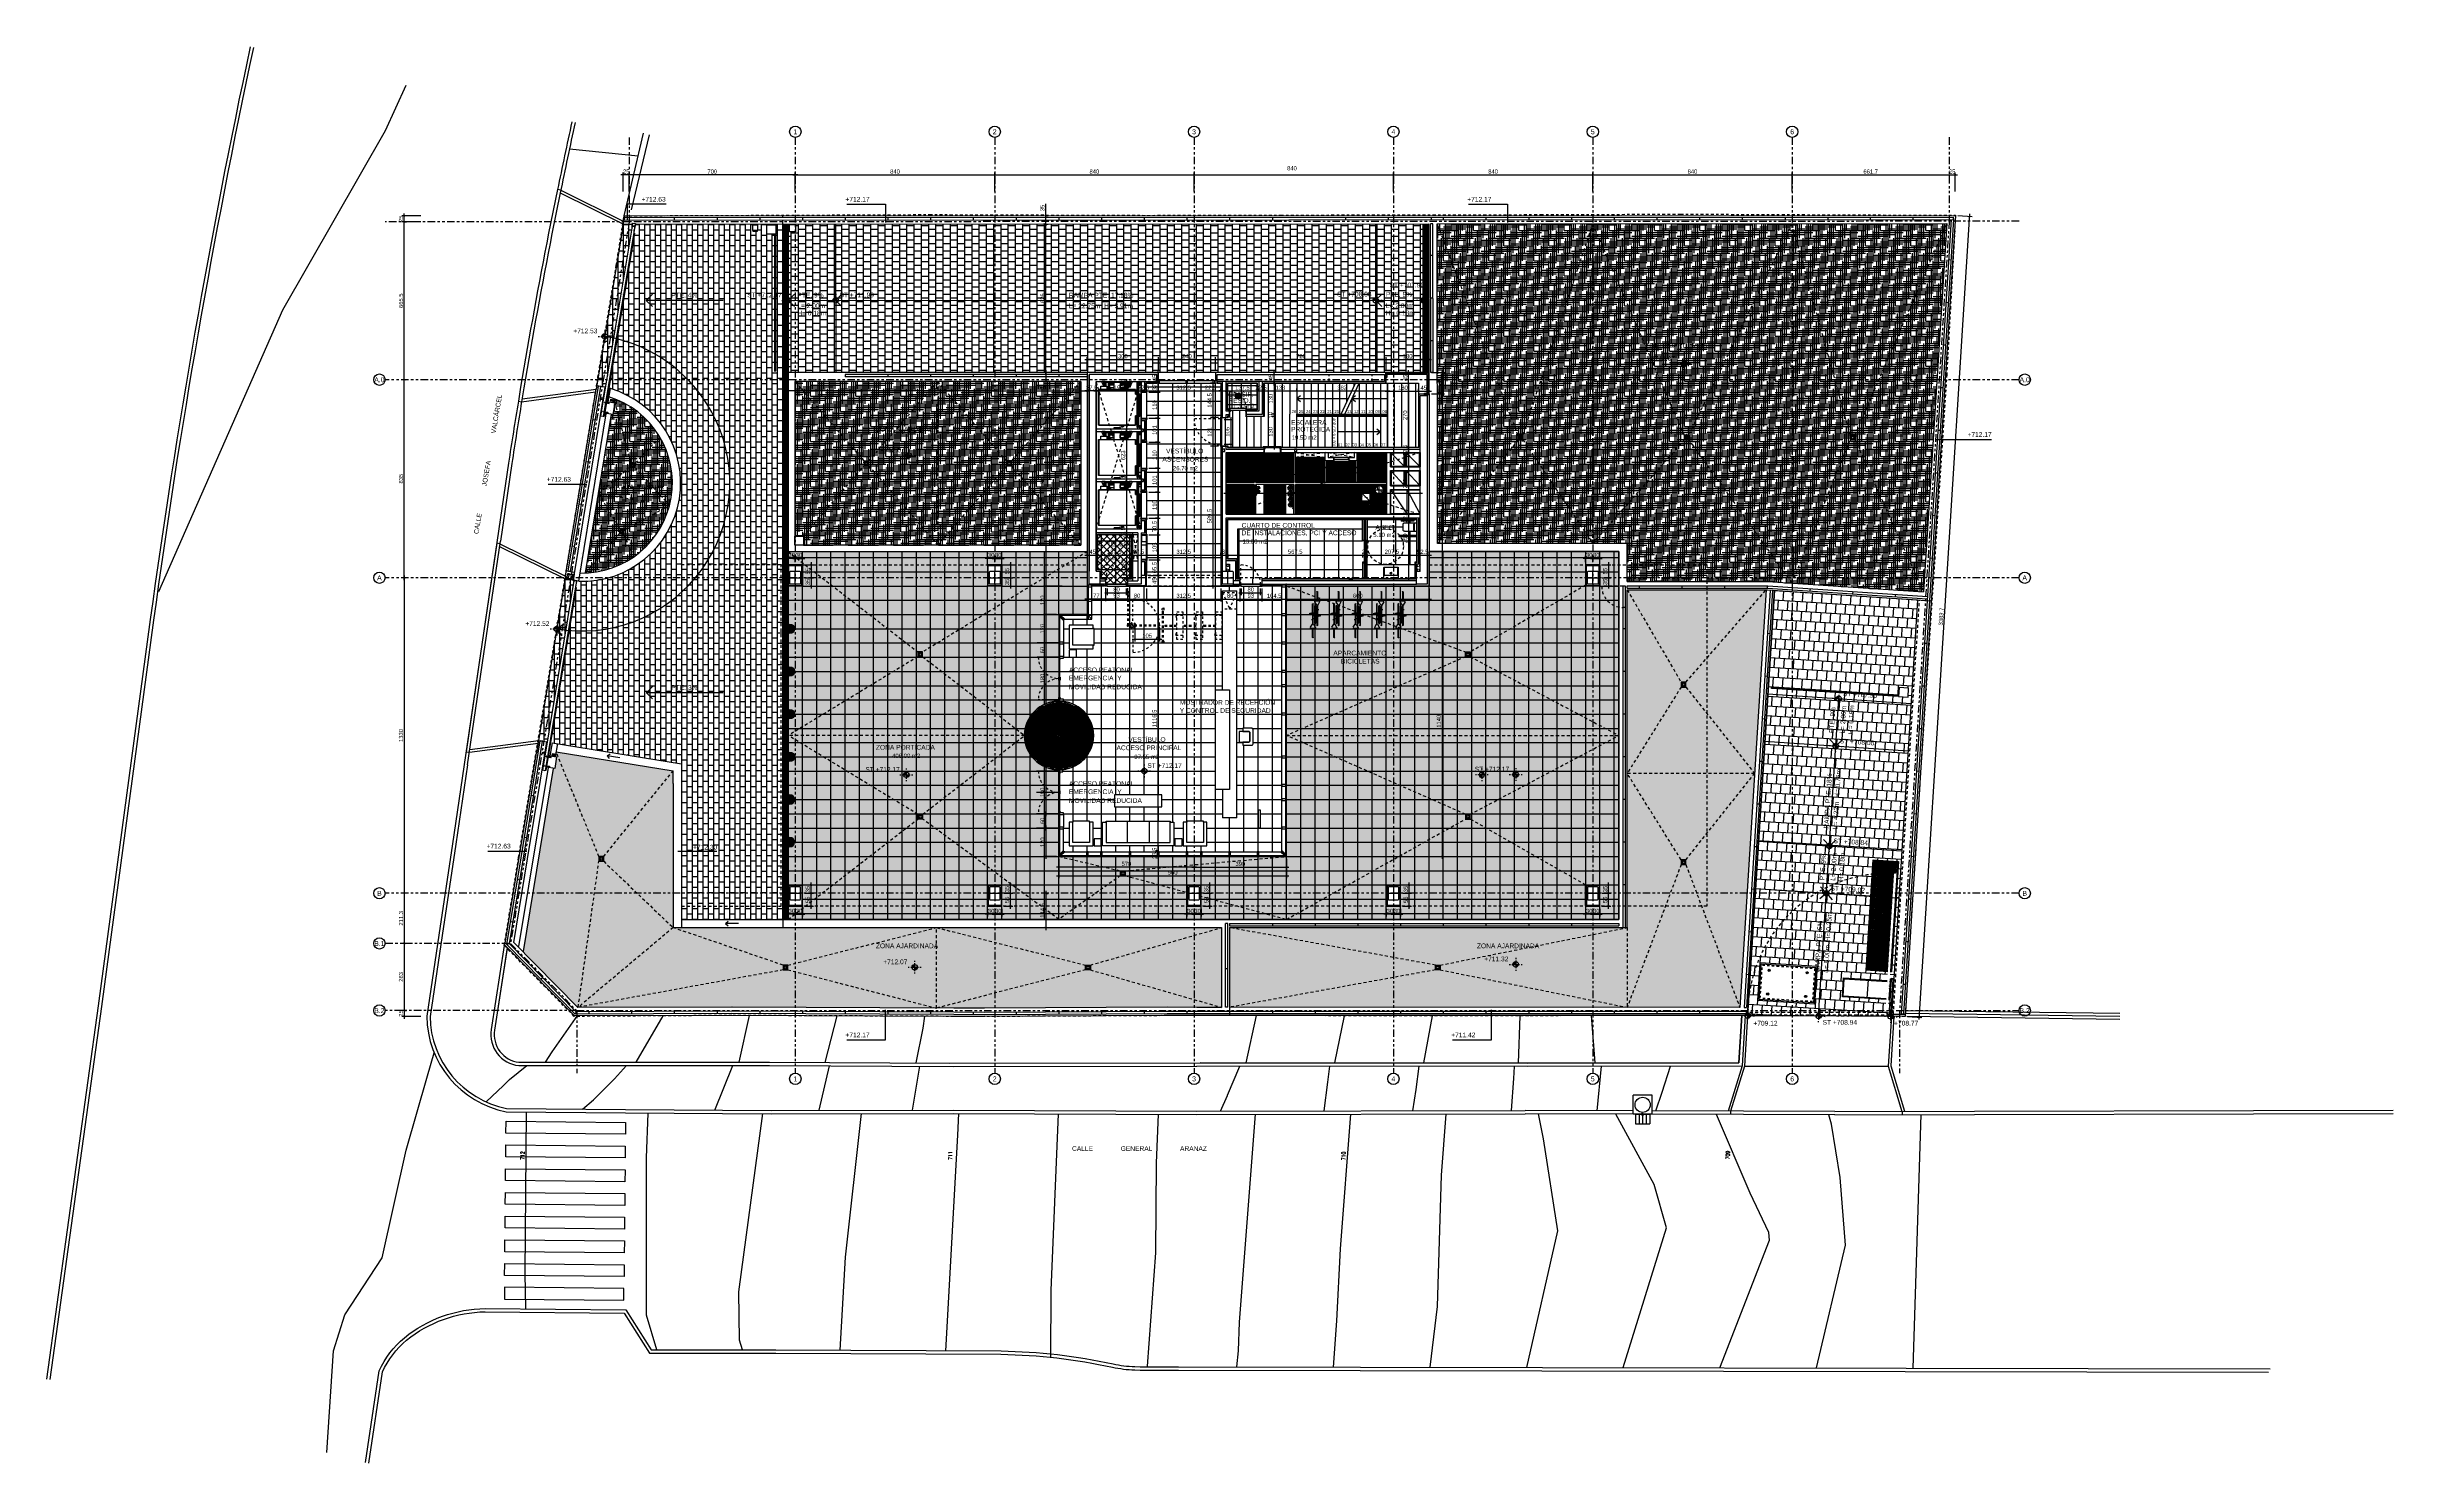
# Model space of a CAD drawing. Header units: millimetres. Extents: x 567.3 to 666.1, y 518.3 to 578.
import ezdxf
from ezdxf.enums import TextEntityAlignment as Align

# ---------------------------------------------------------------- set-up
doc = ezdxf.new("R2010")
doc.units = ezdxf.units.MM
doc.header["$LTSCALE"] = 0.01
doc.set_wipeout_variables(frame=1)
for name, pattern in [('CONTINUA', [0]), ('HIDDEN-1', [9.525, 6.35, -3.175]), ('TRAZO_Y_PUNTO', [25.4, 12.7, -6.35, 0, -6.35]), ('TRAZOS', [19.05, 12.7, -6.35]), ('TRAZOS2', [0.375, 0.25, -0.125]), ('VALS', [63.5, 31.75, -6.35, 6.35, -6.35, 6.35, -6.35]), ('VERDECKT2', [0.1875, 0.125, -0.0625])]:
    doc.linetypes.add(name, pattern=pattern)
doc.layers.get('0').update_dxf_attribs({"linetype": 'CONTINUOUS'})
doc.layers.get('DEFPOINTS').update_dxf_attribs({"linetype": 'CONTINUOUS'})
for name, color, linetype in [('100-TEXTOS-SUP', 2, 'CONTINUOUS'), ('ASCENSORES', 1, 'CONTINUOUS'), ('AUTOS', 12, 'CONTINUOUS'), ('AUXILIAR', 1, 'TRAZOS'), ('BARANDILLA', 1, 'CONTINUOUS'), ('BORDILLO_ACERA', 251, 'CONTINUOUS'), ('BORDILLO_CARRUAJES', 251, 'CONTINUOUS'), ('CARPINTERIA INTERIOR', 1, 'CONTINUOUS'), ('CARPINTERIA_EXT', 4, 'CONTINUOUS'), ('CARPINTERIA_INT', 4, 'CONTINUOUS'), ('COTAS', 7, 'CONTINUOUS'), ('COTAS INTERIORES', 7, 'CONTINUOUS'), ('COTAS_EJES', 2, 'CONTINUOUS'), ('CURVASNIVEL_COTA', 251, 'CONTINUOUS'), ('CURVASNIVEL_MAESTRA', 252, 'CONTINUOUS'), ('CURVASNIVEL_RELLENO', 253, 'CONTINUOUS'), ('EJES', 6, 'VALS'), ('EJES PILARES', 254, 'CONTINUOUS'), ('EJES-NUM', 7, 'CONTINUOUS'), ('ESCALERAS', 4, 'CONTINUOUS'), ('ESTRUCTURA', 3, 'CONTINUOUS'), ('EXTINTORES', 244, 'CONTINUOUS'), ('FELPUDO', 253, 'CONTINUOUS'), ('INST_CONDUCTOS', 252, 'CONTINUOUS'), ('INSTALACIONES', 252, 'CONTINUOUS'), ('JARDIN-TRAMA', 253, 'CONTINUOUS'), ('LEV_MARCAS', 251, 'CONTINUOUS'), ('LIMITE-PARCELA', 2, 'TRAZO_Y_PUNTO'), ('MAMPARAS', 4, 'CONTINUOUS'), ('MOTOR PUERTA', 212, 'CONTINUOUS'), ('MUEBLE RECEPCION', 1, 'CONTINUOUS'), ('MUEBLES', 1, 'CONTINUOUS'), ('MURO_TAPIA', 251, 'CONTINUOUS'), ('MURO_VALLA', 251, 'CONTINUOUS'), ('MUROS', 7, 'CONTINUOUS'), ('PASO_PEATONES', 251, 'CONTINUOUS'), ('PAV-ADOQUIN', 252, 'CONTINUOUS'), ('PAV-EXT-GRANITO', 252, 'CONTINUOUS'), ('PAV-FS-TELECO', 252, 'CONTINUOUS'), ('PAV-GRANITO-EXT', 253, 'CONTINUOUS'), ('PAV-GRES-ASEOS', 1, 'CONTINUOUS'), ('PAV-GRES-ESC', 252, 'CONTINUOUS'), ('PAV-GRES-INST', 252, 'CONTINUOUS'), ('PAV-HORMIGON-IMPRESO', 252, 'CONTINUOUS'), ('PAV-INT-GRANITO', 253, 'CONTINUOUS'), ('PENDIENTES', 252, 'TRAZOS'), ('PERFILES', 2, 'CONTINUOUS'), ('PERIFLES', 2, 'CONTINUOUS'), ('PILARES', 3, 'CONTINUOUS'), ('PLADUR', 2, 'CONTINUOUS'), ('PROY-FONDO', 1, 'CONTINUOUS'), ('PROYECCION', 4, 'CONTINUOUS'), ('REG_PLUVIALES', 251, 'CONTINUOUS'), ('REJILLA', 253, 'CONTINUOUS'), ('REV-ACERO-INOX', 6, 'CONTINUOUS'), ('REV-PIEDRA', 2, 'CONTINUOUS'), ('REVESTIMIENTOS', 4, 'CONTINUOUS'), ('SANITARIOS', 6, 'CONTINUOUS'), ('SECCIÓN', 2, 'CONTINUOUS'), ('SUMIDERO', 252, 'CONTINUOUS'), ('TEXTO-NIVELES', 7, 'CONTINUOUS'), ('TEXTOS', 7, 'CONTINUOUS'), ('TEXTOS SECUNDARIOS', 7, 'CONTINUOUS'), ('TRAMEX', 252, 'CONTINUOUS'), ('ULTIMA ARQUITECTURA$0$PROYECCION', 4, 'CONTINUOUS'), ('URBA-1', 1, 'CONTINUOUS'), ('URBANIZACION', 4, 'CONTINUOUS'), ('URC_INS_AYUDA_FINO', 252, 'CONTINUOUS'), ('URC_INS_COND_IMPULSION', 252, 'CONTINUOUS'), ('URC_INS_TUB_PLUVIAL', 252, 'CONTINUOUS'), ('URC_INS_TUB_RESIDUAL', 252, 'CONTINUOUS'), ('VALLADO', 153, 'CONTINUOUS'), ('VIDRIO', 1, 'CONTINUOUS'), ('XREF_P01', 3, 'CONTINUOUS')]:
    doc.layers.add(name, color=color, linetype=linetype)
doc.styles.add('ARIAL', font='arial.ttf')
doc.styles.add('ROMANS', font='romans.shx')
doc.styles.add('USOS', font='arial.ttf')
doc.linetypes.add('LÍMITE2', pattern='A,6.35,-2.54,[132,ltypeshp.shx,S=2.54,R=0,X=-2.54,Y=0],-2.54,25.4', length=36.83)
doc.dimstyles.new('GOP1-100', dxfattribs={"dimscale": 0.1, "dimtxt": 1.75, "dimasz": 0.75, "dimexe": 1, "dimexo": 1, "dimgap": 0.5, "dimtad": 1, "dimdec": 1, "dimlfac": 100, "dimdsep": 46, "dimtxsty": 'ARIAL', "dimblk1": 'ARCHTICK', "dimblk2": 'ARCHTICK', "dimsah": 1, "dimcen": 3, "dimdle": 1, "dimclrd": 1, "dimclre": 1, "dimclrt": 256, "dimadec": 0, "dimazin": 0, "dimtfac": 1.5, "dimtdec": 1, "dimtmove": 0, "dimatfit": 0, "dimldrblk": 'ARCHTICK', "dimfxl": 0, "dimtvp": 2.8125, "dimtolj": 1, "dimtzin": 0, "dimarcsym": 0})
pattern_1 = [(0, (607.50004, 555.24694), (0, 0.6), []), (90, (607.50004, 555.24694), (-0.6, 4e-17), [])]
pattern_2 = [(90, (598.26988, 541.19692), (-0.22352, 1e-17), []), (180, (598.26988, 541.19692), (-0.22352, -0.22352), [0.22352, -0.22352])]
pattern_3 = [(0, (611.70005, 555.94694), (0, 0.6), []), (90, (611.70005, 555.94694), (-0.6, 4e-17), [])]
pattern_4 = [(45, (0, 0), (-0.141421356, 0.141421356), []), (135, (0, 0), (-0.141421356, -0.141421356), [])]
pattern_5 = [(0, (0, -1e-10), (0, 0.05), []), (90, (0, -1e-10), (-0.05, 3e-18), [])]

# ---------------------------------------------------------------- blocks, each defined once
blk = doc.blocks.new('ES_PILAR 45x55')
at = {"layer": 'EJES PILARES'}
for p, q in [((-0.225, 0), (0.225, 0)), ((0, 0.275), (0, -0.275))]:
    blk.add_line(p, q, dxfattribs=at)
at = {"layer": 'PILARES'}
blk.add_lwpolyline([(0.205, -0.275), (0.225, -0.255), (0.225, 0.255), (0.205, 0.275), (-0.205, 0.275), (-0.225, 0.255), (-0.225, -0.255), (-0.205, -0.275), (0.205, -0.275)], dxfattribs=at)
blk = doc.blocks.new('MOTOR HIDRULICO')
for p, q in [((24, -818), (-66, -813)), ((23, -831), (-66, -826)), ((69, -57), (-21, -51))]:
    blk.add_line(p, q)
for points in [[(12, 0), (0, 0), (0, 118), (47, 118), (48, 0), (41, 0)], [(40, -15), (43, 30), (14, 31), (9, -41)], [(15, -897), (19, -831), (-62, -826), (-94, -1369), (-13, -1373), (15, -897)], [(18, -840), (23, -840), (70, -45), (-20, -40), (-67, -835), (-62, -835)], [(-9, -1306), (13, -931)], [(43, -1362), (-11, -1340)], [(47, -1291), (-9, -1306)]]:
    blk.add_lwpolyline(points)
for points in [[(-9, -330), (-15, -334, 0.80658), (32, -337), (35, -285, 0.164263), (25, -272, 0.164263)], [(-6, -273, 0.075791), (-12, -279), (-7, -284)]]:
    blk.add_lwpolyline(points, format="xyb")
blk.add_lwpolyline([(-5, -252), (-9, -330, 0.844981), (21, -332), (26, -254, 0.822618)], format="xyb", close=True)
for points in [[(55, -16), (53, -44), (-4, -41), (-2, -13)], [(-13, -1373), (-12, -1362), (-93, -1357), (-94, -1369)], [(47, -1288), (42, -1365), (50, -1365), (54, -1288)]]:
    blk.add_lwpolyline(points, close=True)
blk.add_circle((29, 16), 5.82)
blk = doc.blocks.new('MOSTRADOR RECEPCION')
at = {"layer": 'MUEBLE RECEPCION'}
for p, q in [((22.371, 13.982), (22.371, 18.157)), ((22.371, 18.157), (22.971, 18.157)), ((22.971, 8.582), (22.971, 18.157)), ((22.371, 9.782), (22.371, 8.582)), ((22.971, 8.582), (22.371, 8.582))]:
    blk.add_line(p, q, dxfattribs=at)
at = {"layer": 'MUEBLE RECEPCION', "linetype": 'VERDECKT2'}
for p, q in [((22.371, 18.082), (22.671, 17.382)), ((22.371, 18.082), (22.971, 18.082)), ((22.671, 17.382), (22.971, 18.082)), ((22.971, 17.382), (22.371, 17.382))]:
    blk.add_line(p, q, dxfattribs=at)
at = {"layer": 'MUEBLE RECEPCION'}
blk.add_lwpolyline([(22.071, 9.782), (22.071, 13.982), (22.671, 13.982), (22.671, 9.782)], close=True, dxfattribs=at)
blk = doc.blocks.new('BOLARDO')
at = {"layer": 'URBANIZACION'}
h = blk.add_hatch(color=255, dxfattribs=at)
edge = h.paths.add_edge_path()
edge.add_arc((0, 0), 0.2, 0, 360)
blk.add_circle((0, 0), 0.2, dxfattribs=at)
blk = doc.blocks.new('_ARCHTICK')
at = {"color": 0, "linetype": 'ByBlock', "const_width": 0.15}
blk.add_lwpolyline([(-0.5, -0.5), (0.5, 0.5)], dxfattribs=at)
blk = doc.blocks.new('*D92')
at = {"layer": 'COTAS_EJES', "color": 1, "lineweight": -2, "transparency": 16777216}
for p, q in [((646.152, 536.968), (648.29, 570.938)), ((647.785, 570.87), (648.384, 570.832)), ((645.66, 537.099), (646.258, 537.061))]:
    blk.add_line(p, q, dxfattribs=at)
at = {"layer": 'DEFPOINTS', "color": 0, "transparency": 16777216}
for p in [(647.685, 570.876), (648.284, 570.838), (645.56, 537.105)]:
    blk.add_point(p, dxfattribs=at)
at = {"layer": 'COTAS_EJES', "color": 1, "lineweight": -2, "transparency": 16777216, "xscale": 0.07500000000000001, "yscale": 0.07500000000000001, "zscale": 0.07500000000000001}
for p, rotation in [((648.284, 570.838), 86.39871805713925), ((646.159, 537.068), 266.3987180571393)]:
    blk.add_blockref('_ARCHTICK', p, dxfattribs=dict(at, rotation=rotation))
at = {"layer": 'COTAS_EJES', "transparency": 16777216, "insert": (647.082, 553.962), "char_height": 0.175, "attachment_point": 5, "rotation": 86.39872, "style": 'ARIAL'}
blk.add_mtext('\\A1;3383.7', dxfattribs=at)
blk = doc.blocks.new('SILLON')
at = {"layer": 'MUEBLES'}
for points in [[(-0.5, 1), (-0.5, 0), (0.5, 0), (0.5, 1), (0.35, 1), (0.35, 0.15), (-0.35, 0.15), (-0.35, 1), (-0.5, 1)], [(0.35, 1), (0.35, 1.05), (-0.35, 1.05), (-0.35, 1)]]:
    blk.add_lwpolyline(points, dxfattribs=at)
blk = doc.blocks.new('MESA 1')
at = {"layer": 'MUEBLES'}
blk.add_lwpolyline([(-1, 0), (1, 0), (1, 0.5), (-1, 0.5)], close=True, dxfattribs=at)
blk = doc.blocks.new('MESITA')
at = {"layer": 'MUEBLES'}
blk.add_lwpolyline([(-0.15, 0), (0.15, 0), (0.15, 0.3), (-0.15, 0.3)], close=True, dxfattribs=at)
blk = doc.blocks.new('SILLON 2')
at = {"layer": 'MUEBLES'}
for points in [[(-0.18, 0.225), (-0.58, 0.225), (-0.58, -0.225), (-0.18, -0.225, 0.4142136), (-0.13, -0.175), (-0.13, 0.175, 0.4142136)], [(-0.05, 0.355), (-0.4225, 0.355), (-0.4225, 0.225), (-0.18, 0.225, -0.4142136), (-0.13, 0.175), (-0.13, -0.175, -0.4142136), (-0.18, -0.225), (-0.4225, -0.225), (-0.4225, -0.355), (-0.05, -0.355, 0.4142136), (0, -0.305), (0, 0.305, 0.4142136)]]:
    blk.add_lwpolyline(points, format="xyb", close=True, dxfattribs=at)
blk = doc.blocks.new('SOFA')
at = {"layer": 'MUEBLES'}
for p, q in [((-0.467, 1.05), (-0.467, 0.15)), ((0.467, 1.05), (0.467, 0.15))]:
    blk.add_line(p, q, dxfattribs=at)
for points in [[(1.5, 1), (1.5, 0), (-1.5, 0), (-1.5, 1), (-1.35, 1), (-1.35, 0.15), (1.35, 0.15), (1.35, 1), (1.5, 1)], [(-1.35, 1), (-1.35, 1.05), (1.35, 1.05), (1.35, 1)]]:
    blk.add_lwpolyline(points, dxfattribs=at)
blk = doc.blocks.new('TORNO')
at = {"layer": 'MUEBLE RECEPCION', "linetype": 'HIDDEN-1'}
for p, q in [((21.216, 17.104), (21.256, 16.981)), ((21.254, 17.116), (21.256, 17.111)), ((21.516, 17.122), (21.256, 17.122)), ((20.749, 16.717), (21.256, 16.717)), ((20.749, 16.677), (21.256, 16.677)), ((21.216, 16.29), (21.256, 16.413)), ((21.254, 16.278), (21.256, 16.283)), ((21.516, 16.272), (21.256, 16.272))]:
    blk.add_line(p, q, dxfattribs=at)
blk.add_lwpolyline([(21.516, 17.282), (21.516, 16.112), (21.256, 16.112), (21.256, 17.282), (21.516, 17.282)], close=True, dxfattribs=at)
for centre, start, end in [((21.255, 17.048), 90.93847, 125.06153), ((20.814, 16.697), 162.93847, 197.06153), ((21.255, 16.346), 234.93847, 269.06153)]:
    blk.add_arc(centre, 0.0682, start, end, dxfattribs=at)
blk = doc.blocks.new('*D111')
at = {"layer": 'COTAS INTERIORES', "color": 1, "lineweight": -2, "transparency": 16777216}
for p, q in [((611.375, 563.472), (613.475, 563.472)), ((611.475, 563.492), (611.475, 563.372)), ((613.375, 563.492), (613.375, 563.372))]:
    blk.add_line(p, q, dxfattribs=at)
at = {"layer": 'DEFPOINTS', "color": 0, "transparency": 16777216}
for p in [(611.475, 563.978), (613.375, 563.978), (613.375, 563.472)]:
    blk.add_point(p, dxfattribs=at)
at = {"layer": 'COTAS INTERIORES', "color": 1, "lineweight": -2, "transparency": 16777216, "xscale": 0.07500000000000001, "yscale": 0.07500000000000001, "zscale": 0.07500000000000001, "rotation": 180}
blk.add_blockref('_ARCHTICK', (611.475, 563.472), dxfattribs=at)
at = {"layer": 'COTAS INTERIORES', "color": 1, "lineweight": -2, "transparency": 16777216, "xscale": 0.07500000000000001, "yscale": 0.07500000000000001, "zscale": 0.07500000000000001}
blk.add_blockref('_ARCHTICK', (613.375, 563.472), dxfattribs=at)
at = {"layer": 'COTAS INTERIORES', "transparency": 16777216, "insert": (612.425, 563.612), "char_height": 0.175, "attachment_point": 5, "style": 'ARIAL'}
blk.add_mtext('\\A1;190', dxfattribs=at)
blk = doc.blocks.new('*D112')
at = {"layer": 'COTAS INTERIORES', "color": 1, "lineweight": -2, "transparency": 16777216}
for p, q in [((613.275, 563.472), (613.7, 563.472)), ((613.375, 563.492), (613.375, 563.372)), ((613.6, 563.472), (613.6, 563.572))]:
    blk.add_line(p, q, dxfattribs=at)
at = {"layer": 'DEFPOINTS', "color": 0, "transparency": 16777216}
for p in [(613.375, 563.978), (613.6, 563.472), (613.6, 563.472)]:
    blk.add_point(p, dxfattribs=at)
at = {"layer": 'COTAS INTERIORES', "color": 1, "lineweight": -2, "transparency": 16777216, "xscale": 0.07500000000000001, "yscale": 0.07500000000000001, "zscale": 0.07500000000000001, "rotation": 180}
blk.add_blockref('_ARCHTICK', (613.375, 563.472), dxfattribs=at)
at = {"layer": 'COTAS INTERIORES', "color": 1, "lineweight": -2, "transparency": 16777216, "xscale": 0.07500000000000001, "yscale": 0.07500000000000001, "zscale": 0.07500000000000001}
blk.add_blockref('_ARCHTICK', (613.6, 563.472), dxfattribs=at)
at = {"layer": 'COTAS INTERIORES', "transparency": 16777216, "insert": (613.475, 563.612), "char_height": 0.175, "attachment_point": 5, "style": 'ARIAL'}
blk.add_mtext('\\A1;22.5', dxfattribs=at)
blk = doc.blocks.new('*D93')
at = {"layer": 'COTAS INTERIORES', "color": 1, "lineweight": -2, "transparency": 16777216}
for p, q in [((613.5, 563.47), (616.825, 563.47)), ((613.6, 563.47), (613.6, 563.37)), ((616.725, 563.47), (616.725, 563.57))]:
    blk.add_line(p, q, dxfattribs=at)
at = {"layer": 'DEFPOINTS', "color": 0, "transparency": 16777216}
for p in [(613.6, 563.472), (616.725, 563.47), (616.725, 563.47)]:
    blk.add_point(p, dxfattribs=at)
at = {"layer": 'COTAS INTERIORES', "color": 1, "lineweight": -2, "transparency": 16777216, "xscale": 0.07500000000000001, "yscale": 0.07500000000000001, "zscale": 0.07500000000000001, "rotation": 180}
blk.add_blockref('_ARCHTICK', (613.6, 563.47), dxfattribs=at)
at = {"layer": 'COTAS INTERIORES', "color": 1, "lineweight": -2, "transparency": 16777216, "xscale": 0.07500000000000001, "yscale": 0.07500000000000001, "zscale": 0.07500000000000001}
blk.add_blockref('_ARCHTICK', (616.725, 563.47), dxfattribs=at)
at = {"layer": 'COTAS INTERIORES', "transparency": 16777216, "insert": (615.163, 563.61), "char_height": 0.175, "attachment_point": 5, "style": 'ARIAL'}
blk.add_mtext('\\A1;312.5', dxfattribs=at)
blk = doc.blocks.new('*D94')
at = {"layer": 'COTAS INTERIORES', "color": 1, "lineweight": -2, "transparency": 16777216}
for p, q in [((623.65, 563.466), (625.15, 563.466)), ((623.75, 563.466), (623.75, 563.566)), ((625.05, 563.466), (625.05, 563.566))]:
    blk.add_line(p, q, dxfattribs=at)
at = {"layer": 'DEFPOINTS', "color": 0, "transparency": 16777216}
for p in [(623.75, 563.466), (625.05, 563.466), (625.05, 563.466)]:
    blk.add_point(p, dxfattribs=at)
at = {"layer": 'COTAS INTERIORES', "color": 1, "lineweight": -2, "transparency": 16777216, "xscale": 0.07500000000000001, "yscale": 0.07500000000000001, "zscale": 0.07500000000000001, "rotation": 180}
blk.add_blockref('_ARCHTICK', (623.75, 563.466), dxfattribs=at)
at = {"layer": 'COTAS INTERIORES', "color": 1, "lineweight": -2, "transparency": 16777216, "xscale": 0.07500000000000001, "yscale": 0.07500000000000001, "zscale": 0.07500000000000001}
blk.add_blockref('_ARCHTICK', (625.05, 563.466), dxfattribs=at)
at = {"layer": 'COTAS INTERIORES', "transparency": 16777216, "insert": (624.4, 563.605), "char_height": 0.175, "attachment_point": 5, "style": 'ARIAL'}
blk.add_mtext('\\A1;130', dxfattribs=at)
blk = doc.blocks.new('*D95')
at = {"layer": 'COTAS INTERIORES', "color": 1, "lineweight": -2, "transparency": 16777216}
for p, q in [((611.575, 563.472), (611, 563.472)), ((611.1, 563.472), (611.1, 563.372)), ((611.475, 563.472), (611.475, 563.372))]:
    blk.add_line(p, q, dxfattribs=at)
at = {"layer": 'DEFPOINTS', "color": 0, "transparency": 16777216}
for p in [(611.1, 563.472), (611.1, 563.472), (611.475, 563.472)]:
    blk.add_point(p, dxfattribs=at)
at = {"layer": 'COTAS INTERIORES', "color": 1, "lineweight": -2, "transparency": 16777216, "xscale": 0.07500000000000001, "yscale": 0.07500000000000001, "zscale": 0.07500000000000001, "rotation": 180}
blk.add_blockref('_ARCHTICK', (611.1, 563.472), dxfattribs=at)
at = {"layer": 'COTAS INTERIORES', "color": 1, "lineweight": -2, "transparency": 16777216, "xscale": 0.07500000000000001, "yscale": 0.07500000000000001, "zscale": 0.07500000000000001}
blk.add_blockref('_ARCHTICK', (611.475, 563.472), dxfattribs=at)
at = {"layer": 'COTAS INTERIORES', "transparency": 16777216, "insert": (611.288, 563.612), "char_height": 0.175, "attachment_point": 5, "style": 'ARIAL'}
blk.add_mtext('\\A1;37.5', dxfattribs=at)
blk = doc.blocks.new('*D96')
at = {"layer": 'COTAS INTERIORES', "color": 1, "lineweight": -2, "transparency": 16777216}
for p, q in [((616.85, 559.163), (625.225, 559.163)), ((616.95, 559.163), (616.95, 559.263)), ((625.125, 559.163), (625.125, 559.263))]:
    blk.add_line(p, q, dxfattribs=at)
at = {"layer": 'DEFPOINTS', "color": 0, "transparency": 16777216}
for p in [(616.95, 559.163), (625.125, 559.163), (625.125, 559.163)]:
    blk.add_point(p, dxfattribs=at)
at = {"layer": 'COTAS INTERIORES', "color": 1, "lineweight": -2, "transparency": 16777216, "xscale": 0.07500000000000001, "yscale": 0.07500000000000001, "zscale": 0.07500000000000001, "rotation": 180}
blk.add_blockref('_ARCHTICK', (616.95, 559.163), dxfattribs=at)
at = {"layer": 'COTAS INTERIORES', "color": 1, "lineweight": -2, "transparency": 16777216, "xscale": 0.07500000000000001, "yscale": 0.07500000000000001, "zscale": 0.07500000000000001}
blk.add_blockref('_ARCHTICK', (625.125, 559.163), dxfattribs=at)
at = {"layer": 'COTAS INTERIORES', "transparency": 16777216, "insert": (621.038, 559.302), "char_height": 0.175, "attachment_point": 5, "style": 'ARIAL'}
blk.add_mtext('\\A1;817.5', dxfattribs=at)
blk = doc.blocks.new('*D97')
at = {"layer": 'COTAS INTERIORES', "color": 1, "lineweight": -2, "transparency": 16777216}
for p, q in [((612.773, 563.872), (612.653, 563.872)), ((612.753, 563.972), (612.753, 557.542)), ((612.773, 557.642), (612.653, 557.642))]:
    blk.add_line(p, q, dxfattribs=at)
at = {"layer": 'DEFPOINTS', "color": 0, "transparency": 16777216}
for p in [(613.375, 563.872), (612.753, 557.642), (613.375, 557.642)]:
    blk.add_point(p, dxfattribs=at)
at = {"layer": 'COTAS INTERIORES', "color": 1, "lineweight": -2, "transparency": 16777216, "xscale": 0.07500000000000001, "yscale": 0.07500000000000001, "zscale": 0.07500000000000001}
for p, rotation in [((612.753, 563.872), 90), ((612.753, 557.642), 270)]:
    blk.add_blockref('_ARCHTICK', p, dxfattribs=dict(at, rotation=rotation))
at = {"layer": 'COTAS INTERIORES', "transparency": 16777216, "insert": (612.614, 560.757), "char_height": 0.175, "attachment_point": 5, "rotation": 90, "style": 'ARIAL'}
blk.add_mtext('\\A1;623', dxfattribs=at)
blk = doc.blocks.new('*D98')
at = {"layer": 'COTAS INTERIORES', "color": 1, "lineweight": -2, "transparency": 16777216}
for p, q in [((612.773, 557.642), (612.653, 557.642)), ((612.753, 557.742), (612.753, 557.317)), ((612.773, 557.417), (612.653, 557.417))]:
    blk.add_line(p, q, dxfattribs=at)
at = {"layer": 'DEFPOINTS', "color": 0, "transparency": 16777216}
for p in [(613.375, 557.642), (612.753, 557.417), (613.225, 557.417)]:
    blk.add_point(p, dxfattribs=at)
at = {"layer": 'COTAS INTERIORES', "color": 1, "lineweight": -2, "transparency": 16777216, "xscale": 0.07500000000000001, "yscale": 0.07500000000000001, "zscale": 0.07500000000000001}
for p, rotation in [((612.753, 557.642), 90), ((612.753, 557.417), 270)]:
    blk.add_blockref('_ARCHTICK', p, dxfattribs=dict(at, rotation=rotation))
at = {"layer": 'COTAS INTERIORES', "transparency": 16777216, "insert": (612.614, 557.492), "char_height": 0.175, "attachment_point": 5, "rotation": 90, "style": 'ARIAL'}
blk.add_mtext('\\A1;22.5', dxfattribs=at)
blk = doc.blocks.new('*D99')
at = {"layer": 'COTAS INTERIORES', "color": 1, "lineweight": -2, "transparency": 16777216}
for p, q in [((612.773, 557.417), (612.653, 557.417)), ((612.753, 557.517), (612.753, 555.447)), ((612.773, 555.547), (612.653, 555.547))]:
    blk.add_line(p, q, dxfattribs=at)
at = {"layer": 'DEFPOINTS', "color": 0, "transparency": 16777216}
for p in [(613.225, 557.417), (612.753, 555.547), (612.925, 555.547)]:
    blk.add_point(p, dxfattribs=at)
at = {"layer": 'COTAS INTERIORES', "color": 1, "lineweight": -2, "transparency": 16777216, "xscale": 0.07500000000000001, "yscale": 0.07500000000000001, "zscale": 0.07500000000000001}
for p, rotation in [((612.753, 557.417), 90), ((612.753, 555.547), 270)]:
    blk.add_blockref('_ARCHTICK', p, dxfattribs=dict(at, rotation=rotation))
at = {"layer": 'COTAS INTERIORES', "transparency": 16777216, "insert": (612.645, 556.188), "char_height": 0.175, "attachment_point": 5, "rotation": 90, "style": 'ARIAL'}
blk.add_mtext('\\A1;187', dxfattribs=at)
blk = doc.blocks.new('*D100')
at = {"layer": 'COTAS INTERIORES', "color": 1, "lineweight": -2, "transparency": 16777216}
for p, q in [((624.634, 561.097), (624.534, 561.097)), ((624.634, 560.872), (624.534, 560.872)), ((624.634, 561.197), (624.634, 560.772))]:
    blk.add_line(p, q, dxfattribs=at)
at = {"layer": 'DEFPOINTS', "color": 0, "transparency": 16777216}
for p in [(624.634, 561.097), (624.634, 560.872), (624.634, 560.872)]:
    blk.add_point(p, dxfattribs=at)
at = {"layer": 'COTAS INTERIORES', "color": 1, "lineweight": -2, "transparency": 16777216, "xscale": 0.07500000000000001, "yscale": 0.07500000000000001, "zscale": 0.07500000000000001}
for p, rotation in [((624.634, 561.097), 90), ((624.634, 560.872), 270)]:
    blk.add_blockref('_ARCHTICK', p, dxfattribs=dict(at, rotation=rotation))
at = {"layer": 'COTAS INTERIORES', "transparency": 16777216, "insert": (624.494, 560.972), "char_height": 0.175, "attachment_point": 5, "rotation": 90, "style": 'ARIAL'}
blk.add_mtext('\\A1;22.5', dxfattribs=at)
blk = doc.blocks.new('*D101')
at = {"layer": 'COTAS INTERIORES', "color": 1, "lineweight": -2, "transparency": 16777216}
for p, q in [((624.634, 560.872), (624.534, 560.872)), ((624.634, 560.972), (624.634, 558.172)), ((624.634, 558.272), (624.534, 558.272))]:
    blk.add_line(p, q, dxfattribs=at)
at = {"layer": 'DEFPOINTS', "color": 0, "transparency": 16777216}
for p in [(624.634, 560.872), (624.634, 558.272), (624.634, 558.272)]:
    blk.add_point(p, dxfattribs=at)
at = {"layer": 'COTAS INTERIORES', "color": 1, "lineweight": -2, "transparency": 16777216, "xscale": 0.07500000000000001, "yscale": 0.07500000000000001, "zscale": 0.07500000000000001}
for p, rotation in [((624.634, 560.872), 90), ((624.634, 558.272), 270)]:
    blk.add_blockref('_ARCHTICK', p, dxfattribs=dict(at, rotation=rotation))
at = {"layer": 'COTAS INTERIORES', "transparency": 16777216, "insert": (624.494, 559.572), "char_height": 0.175, "attachment_point": 5, "rotation": 90, "style": 'ARIAL'}
blk.add_mtext('\\A1;260', dxfattribs=at)
blk = doc.blocks.new('*D102')
at = {"layer": 'COTAS INTERIORES', "color": 1, "lineweight": -2, "transparency": 16777216}
for p, q in [((624.634, 558.272), (624.534, 558.272)), ((624.634, 558.047), (624.534, 558.047)), ((624.634, 558.372), (624.634, 557.947))]:
    blk.add_line(p, q, dxfattribs=at)
at = {"layer": 'DEFPOINTS', "color": 0, "transparency": 16777216}
for p in [(624.634, 558.047), (624.634, 558.047), (624.669, 558.272)]:
    blk.add_point(p, dxfattribs=at)
at = {"layer": 'COTAS INTERIORES', "color": 1, "lineweight": -2, "transparency": 16777216, "xscale": 0.07500000000000001, "yscale": 0.07500000000000001, "zscale": 0.07500000000000001}
for p, rotation in [((624.634, 558.272), 90), ((624.634, 558.047), 270)]:
    blk.add_blockref('_ARCHTICK', p, dxfattribs=dict(at, rotation=rotation))
at = {"layer": 'COTAS INTERIORES', "transparency": 16777216, "insert": (624.494, 558.159), "char_height": 0.175, "attachment_point": 5, "rotation": 90, "style": 'ARIAL'}
blk.add_mtext('\\A1;22.5', dxfattribs=at)
blk = doc.blocks.new('*D103')
at = {"layer": 'COTAS INTERIORES', "color": 1, "lineweight": -2, "transparency": 16777216}
for p, q in [((624.634, 558.047), (624.534, 558.047)), ((624.634, 558.147), (624.634, 555.447)), ((624.654, 555.547), (624.534, 555.547))]:
    blk.add_line(p, q, dxfattribs=at)
at = {"layer": 'DEFPOINTS', "color": 0, "transparency": 16777216}
for p in [(624.634, 558.047), (624.634, 555.547), (625.443, 555.547)]:
    blk.add_point(p, dxfattribs=at)
at = {"layer": 'COTAS INTERIORES', "color": 1, "lineweight": -2, "transparency": 16777216, "xscale": 0.07500000000000001, "yscale": 0.07500000000000001, "zscale": 0.07500000000000001}
for p, rotation in [((624.634, 558.047), 90), ((624.634, 555.547), 270)]:
    blk.add_blockref('_ARCHTICK', p, dxfattribs=dict(at, rotation=rotation))
at = {"layer": 'COTAS INTERIORES', "transparency": 16777216, "insert": (624.494, 557.259), "char_height": 0.175, "attachment_point": 5, "rotation": 90, "style": 'ARIAL'}
blk.add_mtext('\\A1;250', dxfattribs=at)
blk = doc.blocks.new('*D104')
at = {"layer": 'COTAS INTERIORES', "color": 1, "lineweight": -2, "transparency": 16777216}
for p, q in [((624.95, 563.466), (625.6, 563.466)), ((625.05, 563.466), (625.05, 563.566)), ((625.5, 563.466), (625.5, 563.566))]:
    blk.add_line(p, q, dxfattribs=at)
at = {"layer": 'DEFPOINTS', "color": 0, "transparency": 16777216}
for p in [(625.05, 563.466), (625.5, 563.466), (625.5, 563.466)]:
    blk.add_point(p, dxfattribs=at)
at = {"layer": 'COTAS INTERIORES', "color": 1, "lineweight": -2, "transparency": 16777216, "xscale": 0.07500000000000001, "yscale": 0.07500000000000001, "zscale": 0.07500000000000001, "rotation": 180}
blk.add_blockref('_ARCHTICK', (625.05, 563.466), dxfattribs=at)
at = {"layer": 'COTAS INTERIORES', "color": 1, "lineweight": -2, "transparency": 16777216, "xscale": 0.07500000000000001, "yscale": 0.07500000000000001, "zscale": 0.07500000000000001}
blk.add_blockref('_ARCHTICK', (625.5, 563.466), dxfattribs=at)
at = {"layer": 'COTAS INTERIORES', "transparency": 16777216, "insert": (625.275, 563.605), "char_height": 0.175, "attachment_point": 5, "style": 'ARIAL'}
blk.add_mtext('\\A1;45', dxfattribs=at)
blk = doc.blocks.new('*D105')
at = {"layer": 'COTAS INTERIORES', "color": 1, "lineweight": -2, "transparency": 16777216}
for p, q in [((618.989, 564.247), (618.869, 564.247)), ((618.989, 563.797), (618.869, 563.797)), ((618.969, 563.697), (618.969, 564.347))]:
    blk.add_line(p, q, dxfattribs=at)
at = {"layer": 'DEFPOINTS', "color": 0, "transparency": 16777216}
for p in [(618.969, 564.247), (620.236, 564.247), (620.236, 563.797)]:
    blk.add_point(p, dxfattribs=at)
at = {"layer": 'COTAS INTERIORES', "color": 1, "lineweight": -2, "transparency": 16777216, "xscale": 0.07500000000000001, "yscale": 0.07500000000000001, "zscale": 0.07500000000000001}
for p, rotation in [((618.969, 564.247), 90), ((618.969, 563.797), 270)]:
    blk.add_blockref('_ARCHTICK', p, dxfattribs=dict(at, rotation=rotation))
at = {"layer": 'COTAS INTERIORES', "transparency": 16777216, "insert": (618.83, 564.059), "char_height": 0.175, "attachment_point": 5, "rotation": 90, "style": 'ARIAL'}
blk.add_mtext('\\A1;45', dxfattribs=at)
blk = doc.blocks.new('*D106')
at = {"layer": 'COTAS INTERIORES', "color": 1, "lineweight": -2, "transparency": 16777216}
for p, q in [((611, 556.552), (611.65, 556.552)), ((611.1, 556.532), (611.1, 556.652)), ((611.55, 556.532), (611.55, 556.652))]:
    blk.add_line(p, q, dxfattribs=at)
at = {"layer": 'DEFPOINTS', "color": 0, "transparency": 16777216}
for p in [(611.55, 556.552), (611.1, 555.837), (611.55, 555.837)]:
    blk.add_point(p, dxfattribs=at)
at = {"layer": 'COTAS INTERIORES', "color": 1, "lineweight": -2, "transparency": 16777216, "xscale": 0.07500000000000001, "yscale": 0.07500000000000001, "zscale": 0.07500000000000001, "rotation": 180}
blk.add_blockref('_ARCHTICK', (611.1, 556.552), dxfattribs=at)
at = {"layer": 'COTAS INTERIORES', "color": 1, "lineweight": -2, "transparency": 16777216, "xscale": 0.07500000000000001, "yscale": 0.07500000000000001, "zscale": 0.07500000000000001}
blk.add_blockref('_ARCHTICK', (611.55, 556.552), dxfattribs=at)
at = {"layer": 'COTAS INTERIORES', "transparency": 16777216, "insert": (611.325, 556.691), "char_height": 0.175, "attachment_point": 5, "style": 'ARIAL'}
blk.add_mtext('\\A1;45', dxfattribs=at)
blk = doc.blocks.new('*D107')
at = {"layer": 'COTAS INTERIORES', "color": 1, "lineweight": -2, "transparency": 16777216}
for p, q in [((611.45, 556.552), (613.025, 556.552)), ((611.55, 556.532), (611.55, 556.652)), ((612.925, 556.552), (612.925, 556.652))]:
    blk.add_line(p, q, dxfattribs=at)
at = {"layer": 'DEFPOINTS', "color": 0, "transparency": 16777216}
for p in [(612.925, 556.552), (612.925, 556.552), (611.55, 555.837)]:
    blk.add_point(p, dxfattribs=at)
at = {"layer": 'COTAS INTERIORES', "color": 1, "lineweight": -2, "transparency": 16777216, "xscale": 0.07500000000000001, "yscale": 0.07500000000000001, "zscale": 0.07500000000000001, "rotation": 180}
blk.add_blockref('_ARCHTICK', (611.55, 556.552), dxfattribs=at)
at = {"layer": 'COTAS INTERIORES', "color": 1, "lineweight": -2, "transparency": 16777216, "xscale": 0.07500000000000001, "yscale": 0.07500000000000001, "zscale": 0.07500000000000001}
blk.add_blockref('_ARCHTICK', (612.925, 556.552), dxfattribs=at)
at = {"layer": 'COTAS INTERIORES', "transparency": 16777216, "insert": (612.238, 556.691), "char_height": 0.175, "attachment_point": 5, "style": 'ARIAL'}
blk.add_mtext('\\A1;137.5', dxfattribs=at)
blk = doc.blocks.new('*D108')
at = {"layer": 'COTAS INTERIORES', "color": 1, "lineweight": -2, "transparency": 16777216}
for p, q in [((612.825, 556.552), (613.7, 556.552)), ((612.925, 556.552), (612.925, 556.652)), ((613.6, 556.552), (613.6, 556.652))]:
    blk.add_line(p, q, dxfattribs=at)
at = {"layer": 'DEFPOINTS', "color": 0, "transparency": 16777216}
for p in [(612.925, 556.552), (613.6, 556.552), (613.6, 556.552)]:
    blk.add_point(p, dxfattribs=at)
at = {"layer": 'COTAS INTERIORES', "color": 1, "lineweight": -2, "transparency": 16777216, "xscale": 0.07500000000000001, "yscale": 0.07500000000000001, "zscale": 0.07500000000000001, "rotation": 180}
blk.add_blockref('_ARCHTICK', (612.925, 556.552), dxfattribs=at)
at = {"layer": 'COTAS INTERIORES', "color": 1, "lineweight": -2, "transparency": 16777216, "xscale": 0.07500000000000001, "yscale": 0.07500000000000001, "zscale": 0.07500000000000001}
blk.add_blockref('_ARCHTICK', (613.6, 556.552), dxfattribs=at)
at = {"layer": 'COTAS INTERIORES', "transparency": 16777216, "insert": (613.263, 556.691), "char_height": 0.175, "attachment_point": 5, "style": 'ARIAL'}
blk.add_mtext('\\A1;67.5', dxfattribs=at)
blk = doc.blocks.new('*D109')
at = {"layer": 'COTAS INTERIORES', "color": 1, "lineweight": -2, "transparency": 16777216}
for p, q in [((613.5, 556.552), (616.825, 556.552)), ((613.6, 556.552), (613.6, 556.652)), ((616.725, 556.552), (616.725, 556.652))]:
    blk.add_line(p, q, dxfattribs=at)
at = {"layer": 'DEFPOINTS', "color": 0, "transparency": 16777216}
for p in [(613.6, 556.552), (616.725, 556.552), (616.725, 556.552)]:
    blk.add_point(p, dxfattribs=at)
at = {"layer": 'COTAS INTERIORES', "color": 1, "lineweight": -2, "transparency": 16777216, "xscale": 0.07500000000000001, "yscale": 0.07500000000000001, "zscale": 0.07500000000000001, "rotation": 180}
blk.add_blockref('_ARCHTICK', (613.6, 556.552), dxfattribs=at)
at = {"layer": 'COTAS INTERIORES', "color": 1, "lineweight": -2, "transparency": 16777216, "xscale": 0.07500000000000001, "yscale": 0.07500000000000001, "zscale": 0.07500000000000001}
blk.add_blockref('_ARCHTICK', (616.725, 556.552), dxfattribs=at)
at = {"layer": 'COTAS INTERIORES', "transparency": 16777216, "insert": (615.163, 556.691), "char_height": 0.175, "attachment_point": 5, "style": 'ARIAL'}
blk.add_mtext('\\A1;312.5', dxfattribs=at)
blk = doc.blocks.new('*D110')
at = {"layer": 'COTAS INTERIORES', "color": 1, "lineweight": -2, "transparency": 16777216}
for p, q in [((616.625, 556.552), (617.125, 556.552)), ((616.725, 556.552), (616.725, 556.652)), ((617.025, 556.572), (617.025, 556.452))]:
    blk.add_line(p, q, dxfattribs=at)
at = {"layer": 'DEFPOINTS', "color": 0, "transparency": 16777216}
for p in [(616.725, 556.552), (617.025, 556.724), (617.025, 556.552)]:
    blk.add_point(p, dxfattribs=at)
at = {"layer": 'COTAS INTERIORES', "color": 1, "lineweight": -2, "transparency": 16777216, "xscale": 0.07500000000000001, "yscale": 0.07500000000000001, "zscale": 0.07500000000000001, "rotation": 180}
blk.add_blockref('_ARCHTICK', (616.725, 556.552), dxfattribs=at)
at = {"layer": 'COTAS INTERIORES', "color": 1, "lineweight": -2, "transparency": 16777216, "xscale": 0.07500000000000001, "yscale": 0.07500000000000001, "zscale": 0.07500000000000001}
blk.add_blockref('_ARCHTICK', (617.025, 556.552), dxfattribs=at)
at = {"layer": 'COTAS INTERIORES', "transparency": 16777216, "insert": (616.913, 556.691), "char_height": 0.175, "attachment_point": 5, "style": 'ARIAL'}
blk.add_mtext('\\A1;30', dxfattribs=at)
blk = doc.blocks.new('*D113')
at = {"layer": 'COTAS INTERIORES', "color": 1, "lineweight": -2, "transparency": 16777216}
for p, q in [((616.925, 556.552), (622.8, 556.552)), ((617.025, 556.552), (617.025, 556.652)), ((622.7, 556.572), (622.7, 556.452))]:
    blk.add_line(p, q, dxfattribs=at)
at = {"layer": 'DEFPOINTS', "color": 0, "transparency": 16777216}
for p in [(617.025, 556.552), (622.7, 557.147), (622.7, 556.552)]:
    blk.add_point(p, dxfattribs=at)
at = {"layer": 'COTAS INTERIORES', "color": 1, "lineweight": -2, "transparency": 16777216, "xscale": 0.07500000000000001, "yscale": 0.07500000000000001, "zscale": 0.07500000000000001, "rotation": 180}
blk.add_blockref('_ARCHTICK', (617.025, 556.552), dxfattribs=at)
at = {"layer": 'COTAS INTERIORES', "color": 1, "lineweight": -2, "transparency": 16777216, "xscale": 0.07500000000000001, "yscale": 0.07500000000000001, "zscale": 0.07500000000000001}
blk.add_blockref('_ARCHTICK', (622.7, 556.552), dxfattribs=at)
at = {"layer": 'COTAS INTERIORES', "transparency": 16777216, "insert": (619.863, 556.691), "char_height": 0.175, "attachment_point": 5, "style": 'ARIAL'}
blk.add_mtext('\\A1;567.5', dxfattribs=at)
blk = doc.blocks.new('*D114')
at = {"layer": 'COTAS INTERIORES', "color": 1, "lineweight": -2, "transparency": 16777216}
for p, q in [((622.6, 556.552), (623, 556.552)), ((622.7, 556.572), (622.7, 556.452)), ((622.9, 556.572), (622.9, 556.452))]:
    blk.add_line(p, q, dxfattribs=at)
at = {"layer": 'DEFPOINTS', "color": 0, "transparency": 16777216}
for p in [(622.7, 557.147), (622.9, 557.147), (622.9, 556.552)]:
    blk.add_point(p, dxfattribs=at)
at = {"layer": 'COTAS INTERIORES', "color": 1, "lineweight": -2, "transparency": 16777216, "xscale": 0.07500000000000001, "yscale": 0.07500000000000001, "zscale": 0.07500000000000001, "rotation": 180}
blk.add_blockref('_ARCHTICK', (622.7, 556.552), dxfattribs=at)
at = {"layer": 'COTAS INTERIORES', "color": 1, "lineweight": -2, "transparency": 16777216, "xscale": 0.07500000000000001, "yscale": 0.07500000000000001, "zscale": 0.07500000000000001}
blk.add_blockref('_ARCHTICK', (622.9, 556.552), dxfattribs=at)
at = {"layer": 'COTAS INTERIORES', "transparency": 16777216, "insert": (622.8, 556.691), "char_height": 0.175, "attachment_point": 5, "style": 'ARIAL'}
blk.add_mtext('\\A1;20', dxfattribs=at)
blk = doc.blocks.new('*D115')
at = {"layer": 'COTAS INTERIORES', "color": 1, "lineweight": -2, "transparency": 16777216}
for p, q in [((622.8, 556.552), (625.075, 556.552)), ((622.9, 556.572), (622.9, 556.452)), ((624.975, 556.572), (624.975, 556.452))]:
    blk.add_line(p, q, dxfattribs=at)
at = {"layer": 'DEFPOINTS', "color": 0, "transparency": 16777216}
for p in [(624.975, 557.758), (622.9, 557.147), (624.975, 556.552)]:
    blk.add_point(p, dxfattribs=at)
at = {"layer": 'COTAS INTERIORES', "color": 1, "lineweight": -2, "transparency": 16777216, "xscale": 0.07500000000000001, "yscale": 0.07500000000000001, "zscale": 0.07500000000000001, "rotation": 180}
blk.add_blockref('_ARCHTICK', (622.9, 556.552), dxfattribs=at)
at = {"layer": 'COTAS INTERIORES', "color": 1, "lineweight": -2, "transparency": 16777216, "xscale": 0.07500000000000001, "yscale": 0.07500000000000001, "zscale": 0.07500000000000001}
blk.add_blockref('_ARCHTICK', (624.975, 556.552), dxfattribs=at)
at = {"layer": 'COTAS INTERIORES', "transparency": 16777216, "insert": (623.938, 556.691), "char_height": 0.175, "attachment_point": 5, "style": 'ARIAL'}
blk.add_mtext('\\A1;207.5', dxfattribs=at)
blk = doc.blocks.new('*D116')
at = {"layer": 'COTAS INTERIORES', "color": 1, "lineweight": -2, "transparency": 16777216}
for p, q in [((624.875, 556.552), (625.6, 556.552)), ((624.975, 556.572), (624.975, 556.452)), ((625.5, 556.572), (625.5, 556.452))]:
    blk.add_line(p, q, dxfattribs=at)
at = {"layer": 'DEFPOINTS', "color": 0, "transparency": 16777216}
for p in [(624.975, 557.758), (625.5, 556.796), (625.5, 556.552)]:
    blk.add_point(p, dxfattribs=at)
at = {"layer": 'COTAS INTERIORES', "color": 1, "lineweight": -2, "transparency": 16777216, "xscale": 0.07500000000000001, "yscale": 0.07500000000000001, "zscale": 0.07500000000000001, "rotation": 180}
blk.add_blockref('_ARCHTICK', (624.975, 556.552), dxfattribs=at)
at = {"layer": 'COTAS INTERIORES', "color": 1, "lineweight": -2, "transparency": 16777216, "xscale": 0.07500000000000001, "yscale": 0.07500000000000001, "zscale": 0.07500000000000001}
blk.add_blockref('_ARCHTICK', (625.5, 556.552), dxfattribs=at)
at = {"layer": 'COTAS INTERIORES', "transparency": 16777216, "insert": (625.238, 556.691), "char_height": 0.175, "attachment_point": 5, "style": 'ARIAL'}
blk.add_mtext('\\A1;52.5', dxfattribs=at)
blk = doc.blocks.new('*D117')
at = {"layer": 'COTAS', "color": 1, "lineweight": -2, "transparency": 16777216}
for p, q in [((625.6, 555.247), (626.15, 555.247)), ((626.05, 555.347), (626.05, 543.747)), ((625.35, 543.847), (626.15, 543.847))]:
    blk.add_line(p, q, dxfattribs=at)
at = {"layer": 'DEFPOINTS', "color": 0, "transparency": 16777216}
for p in [(625.5, 555.247), (619.5, 543.847), (626.05, 543.847)]:
    blk.add_point(p, dxfattribs=at)
at = {"layer": 'COTAS', "color": 1, "lineweight": -2, "transparency": 16777216, "xscale": 0.07500000000000001, "yscale": 0.07500000000000001, "zscale": 0.07500000000000001}
for p, rotation in [((626.05, 555.247), 90), ((626.05, 543.847), 270)]:
    blk.add_blockref('_ARCHTICK', p, dxfattribs=dict(at, rotation=rotation))
at = {"layer": 'COTAS', "transparency": 16777216, "insert": (625.911, 549.547), "char_height": 0.175, "attachment_point": 5, "rotation": 90, "style": 'ARIAL'}
blk.add_mtext('\\A1;1140', dxfattribs=at)
blk = doc.blocks.new('*D118')
at = {"layer": 'COTAS INTERIORES', "color": 1, "lineweight": -2, "transparency": 16777216}
for p, q in [((624.614, 563.797), (624.734, 563.797)), ((624.634, 560.997), (624.634, 563.897)), ((624.614, 561.097), (624.734, 561.097))]:
    blk.add_line(p, q, dxfattribs=at)
at = {"layer": 'DEFPOINTS', "color": 0, "transparency": 16777216}
for p in [(624.293, 563.797), (624.634, 563.797), (623.75, 561.097)]:
    blk.add_point(p, dxfattribs=at)
at = {"layer": 'COTAS INTERIORES', "color": 1, "lineweight": -2, "transparency": 16777216, "xscale": 0.07500000000000001, "yscale": 0.07500000000000001, "zscale": 0.07500000000000001}
for p, rotation in [((624.634, 563.797), 90), ((624.634, 561.097), 270)]:
    blk.add_blockref('_ARCHTICK', p, dxfattribs=dict(at, rotation=rotation))
at = {"layer": 'COTAS INTERIORES', "transparency": 16777216, "insert": (624.494, 562.447), "char_height": 0.175, "attachment_point": 5, "rotation": 90, "style": 'ARIAL'}
blk.add_mtext('\\A1;270', dxfattribs=at)
blk = doc.blocks.new('*D119')
at = {"layer": 'COTAS INTERIORES', "color": 1, "lineweight": -2, "transparency": 16777216}
for p, q in [((624.614, 564.247), (624.734, 564.247)), ((624.614, 563.797), (624.734, 563.797)), ((624.634, 563.697), (624.634, 564.347))]:
    blk.add_line(p, q, dxfattribs=at)
at = {"layer": 'DEFPOINTS', "color": 0, "transparency": 16777216}
for p in [(624.293, 564.247), (624.293, 563.797), (624.634, 564.247)]:
    blk.add_point(p, dxfattribs=at)
at = {"layer": 'COTAS INTERIORES', "color": 1, "lineweight": -2, "transparency": 16777216, "xscale": 0.07500000000000001, "yscale": 0.07500000000000001, "zscale": 0.07500000000000001}
for p, rotation in [((624.634, 564.247), 90), ((624.634, 563.797), 270)]:
    blk.add_blockref('_ARCHTICK', p, dxfattribs=dict(at, rotation=rotation))
at = {"layer": 'COTAS INTERIORES', "transparency": 16777216, "insert": (624.495, 564.022), "char_height": 0.175, "attachment_point": 5, "rotation": 90, "style": 'ARIAL'}
blk.add_mtext('\\A1;45', dxfattribs=at)
blk = doc.blocks.new('*D120')
at = {"layer": 'COTAS INTERIORES', "color": 1, "lineweight": -2, "transparency": 16777216}
for p, q in [((618.989, 563.797), (618.869, 563.797)), ((618.969, 563.897), (618.969, 562.397)), ((618.989, 562.497), (618.869, 562.497))]:
    blk.add_line(p, q, dxfattribs=at)
at = {"layer": 'DEFPOINTS', "color": 0, "transparency": 16777216}
for p in [(620.586, 563.797), (618.969, 562.497), (620.586, 562.497)]:
    blk.add_point(p, dxfattribs=at)
at = {"layer": 'COTAS INTERIORES', "color": 1, "lineweight": -2, "transparency": 16777216, "xscale": 0.07500000000000001, "yscale": 0.07500000000000001, "zscale": 0.07500000000000001}
for p, rotation in [((618.969, 563.797), 90), ((618.969, 562.497), 270)]:
    blk.add_blockref('_ARCHTICK', p, dxfattribs=dict(at, rotation=rotation))
at = {"layer": 'COTAS INTERIORES', "transparency": 16777216, "insert": (618.83, 563.147), "char_height": 0.175, "attachment_point": 5, "rotation": 90, "style": 'ARIAL'}
blk.add_mtext('\\A1;130', dxfattribs=at)
blk = doc.blocks.new('*D121')
at = {"layer": 'COTAS INTERIORES', "color": 1, "lineweight": -2, "transparency": 16777216}
for p, q in [((618.989, 562.497), (618.869, 562.497)), ((618.969, 562.597), (618.969, 562.297)), ((618.989, 562.397), (618.869, 562.397))]:
    blk.add_line(p, q, dxfattribs=at)
at = {"layer": 'DEFPOINTS', "color": 0, "transparency": 16777216}
for p in [(619.93, 562.497), (618.969, 562.397), (619.93, 562.397)]:
    blk.add_point(p, dxfattribs=at)
at = {"layer": 'COTAS INTERIORES', "color": 1, "lineweight": -2, "transparency": 16777216, "xscale": 0.07500000000000001, "yscale": 0.07500000000000001, "zscale": 0.07500000000000001}
for p, rotation in [((618.969, 562.497), 90), ((618.969, 562.397), 270)]:
    blk.add_blockref('_ARCHTICK', p, dxfattribs=dict(at, rotation=rotation))
at = {"layer": 'COTAS INTERIORES', "transparency": 16777216, "insert": (618.83, 562.447), "char_height": 0.175, "attachment_point": 5, "rotation": 90, "style": 'ARIAL'}
blk.add_mtext('\\A1;10', dxfattribs=at)
blk = doc.blocks.new('*D122')
at = {"layer": 'COTAS INTERIORES', "color": 1, "lineweight": -2, "transparency": 16777216}
for p, q in [((618.969, 562.497), (618.969, 560.997)), ((618.989, 562.397), (618.869, 562.397)), ((618.989, 561.097), (618.869, 561.097))]:
    blk.add_line(p, q, dxfattribs=at)
at = {"layer": 'DEFPOINTS', "color": 0, "transparency": 16777216}
for p in [(619.93, 562.397), (618.969, 561.097), (619.386, 561.097)]:
    blk.add_point(p, dxfattribs=at)
at = {"layer": 'COTAS INTERIORES', "color": 1, "lineweight": -2, "transparency": 16777216, "xscale": 0.07500000000000001, "yscale": 0.07500000000000001, "zscale": 0.07500000000000001}
for p, rotation in [((618.969, 562.397), 90), ((618.969, 561.097), 270)]:
    blk.add_blockref('_ARCHTICK', p, dxfattribs=dict(at, rotation=rotation))
at = {"layer": 'COTAS INTERIORES', "transparency": 16777216, "insert": (618.83, 561.747), "char_height": 0.175, "attachment_point": 5, "rotation": 90, "style": 'ARIAL'}
blk.add_mtext('\\A1;130', dxfattribs=at)
blk = doc.blocks.new('*D123')
at = {"layer": 'COTAS INTERIORES', "color": 1, "lineweight": -2, "transparency": 16777216}
for p, q in [((616.85, 563.47), (618.425, 563.47)), ((616.95, 563.47), (616.95, 563.57)), ((618.325, 563.47), (618.325, 563.57))]:
    blk.add_line(p, q, dxfattribs=at)
at = {"layer": 'DEFPOINTS', "color": 0, "transparency": 16777216}
for p in [(616.95, 563.47), (618.325, 563.47), (618.325, 563.47)]:
    blk.add_point(p, dxfattribs=at)
at = {"layer": 'COTAS INTERIORES', "color": 1, "lineweight": -2, "transparency": 16777216, "xscale": 0.07500000000000001, "yscale": 0.07500000000000001, "zscale": 0.07500000000000001, "rotation": 180}
blk.add_blockref('_ARCHTICK', (616.95, 563.47), dxfattribs=at)
at = {"layer": 'COTAS INTERIORES', "color": 1, "lineweight": -2, "transparency": 16777216, "xscale": 0.07500000000000001, "yscale": 0.07500000000000001, "zscale": 0.07500000000000001}
blk.add_blockref('_ARCHTICK', (618.325, 563.47), dxfattribs=at)
at = {"layer": 'COTAS INTERIORES', "transparency": 16777216, "insert": (617.638, 563.61), "char_height": 0.175, "attachment_point": 5, "style": 'ARIAL'}
blk.add_mtext('\\A1;137.5', dxfattribs=at)
blk = doc.blocks.new('*D124')
at = {"layer": 'COTAS INTERIORES', "color": 1, "lineweight": -2, "transparency": 16777216}
for p, q in [((618.225, 563.47), (618.65, 563.47)), ((618.325, 563.47), (618.325, 563.57)), ((618.55, 563.47), (618.55, 563.57))]:
    blk.add_line(p, q, dxfattribs=at)
at = {"layer": 'DEFPOINTS', "color": 0, "transparency": 16777216}
for p in [(618.325, 563.47), (618.55, 563.47), (618.55, 563.47)]:
    blk.add_point(p, dxfattribs=at)
at = {"layer": 'COTAS INTERIORES', "color": 1, "lineweight": -2, "transparency": 16777216, "xscale": 0.07500000000000001, "yscale": 0.07500000000000001, "zscale": 0.07500000000000001, "rotation": 180}
blk.add_blockref('_ARCHTICK', (618.325, 563.47), dxfattribs=at)
at = {"layer": 'COTAS INTERIORES', "color": 1, "lineweight": -2, "transparency": 16777216, "xscale": 0.07500000000000001, "yscale": 0.07500000000000001, "zscale": 0.07500000000000001}
blk.add_blockref('_ARCHTICK', (618.55, 563.47), dxfattribs=at)
at = {"layer": 'COTAS INTERIORES', "transparency": 16777216, "insert": (618.425, 563.61), "char_height": 0.175, "attachment_point": 5, "style": 'ARIAL'}
blk.add_mtext('\\A1;22.5', dxfattribs=at)
blk = doc.blocks.new('*D83')
at = {"layer": 'COTAS INTERIORES', "color": 1, "lineweight": -2, "transparency": 16777216}
for p, q in [((616.725, 563.47), (616.65, 563.47)), ((616.725, 563.47), (616.725, 563.57)), ((616.725, 563.47), (616.95, 563.47)), ((616.95, 563.47), (616.95, 563.57)), ((616.95, 563.47), (617.025, 563.47))]:
    blk.add_line(p, q, dxfattribs=at)
at = {"layer": 'DEFPOINTS', "color": 0, "transparency": 16777216}
for p in [(616.725, 563.47), (616.95, 563.47), (616.95, 563.47)]:
    blk.add_point(p, dxfattribs=at)
at = {"layer": 'COTAS INTERIORES', "color": 1, "lineweight": -2, "transparency": 16777216, "xscale": 0.07500000000000001, "yscale": 0.07500000000000001, "zscale": 0.07500000000000001}
blk.add_blockref('_ARCHTICK', (616.725, 563.47), dxfattribs=at)
at = {"layer": 'COTAS INTERIORES', "color": 1, "lineweight": -2, "transparency": 16777216, "xscale": 0.07500000000000001, "yscale": 0.07500000000000001, "zscale": 0.07500000000000001, "rotation": 180}
blk.add_blockref('_ARCHTICK', (616.95, 563.47), dxfattribs=at)
at = {"layer": 'COTAS INTERIORES', "transparency": 16777216, "insert": (616.296, 563.61), "char_height": 0.175, "attachment_point": 5, "style": 'ARIAL'}
blk.add_mtext('\\A1;22.5', dxfattribs=at)
blk = doc.blocks.new('*D84')
at = {"layer": 'COTAS INTERIORES', "color": 1, "lineweight": -2, "transparency": 16777216}
for p, q in [((618.45, 563.47), (620.03, 563.47)), ((618.55, 563.47), (618.55, 563.57)), ((619.93, 563.47), (619.93, 563.57))]:
    blk.add_line(p, q, dxfattribs=at)
at = {"layer": 'DEFPOINTS', "color": 0, "transparency": 16777216}
for p in [(618.55, 563.47), (619.93, 563.47), (619.93, 563.47)]:
    blk.add_point(p, dxfattribs=at)
at = {"layer": 'COTAS INTERIORES', "color": 1, "lineweight": -2, "transparency": 16777216, "xscale": 0.07500000000000001, "yscale": 0.07500000000000001, "zscale": 0.07500000000000001, "rotation": 180}
blk.add_blockref('_ARCHTICK', (618.55, 563.47), dxfattribs=at)
at = {"layer": 'COTAS INTERIORES', "color": 1, "lineweight": -2, "transparency": 16777216, "xscale": 0.07500000000000001, "yscale": 0.07500000000000001, "zscale": 0.07500000000000001}
blk.add_blockref('_ARCHTICK', (619.93, 563.47), dxfattribs=at)
at = {"layer": 'COTAS INTERIORES', "transparency": 16777216, "insert": (619.24, 563.61), "char_height": 0.175, "attachment_point": 5, "style": 'ARIAL'}
blk.add_mtext('\\A1;138', dxfattribs=at)
blk = doc.blocks.new('*D85')
at = {"layer": 'COTAS INTERIORES', "color": 1, "lineweight": -2, "transparency": 16777216}
for p, q in [((619.83, 563.47), (623.85, 563.47)), ((619.93, 563.47), (619.93, 563.57)), ((623.75, 563.47), (623.75, 563.37))]:
    blk.add_line(p, q, dxfattribs=at)
at = {"layer": 'DEFPOINTS', "color": 0, "transparency": 16777216}
for p in [(619.93, 563.47), (623.75, 563.47), (623.75, 563.47)]:
    blk.add_point(p, dxfattribs=at)
at = {"layer": 'COTAS INTERIORES', "color": 1, "lineweight": -2, "transparency": 16777216, "xscale": 0.07500000000000001, "yscale": 0.07500000000000001, "zscale": 0.07500000000000001, "rotation": 180}
blk.add_blockref('_ARCHTICK', (619.93, 563.47), dxfattribs=at)
at = {"layer": 'COTAS INTERIORES', "color": 1, "lineweight": -2, "transparency": 16777216, "xscale": 0.07500000000000001, "yscale": 0.07500000000000001, "zscale": 0.07500000000000001}
blk.add_blockref('_ARCHTICK', (623.75, 563.47), dxfattribs=at)
at = {"layer": 'COTAS INTERIORES', "transparency": 16777216, "insert": (621.84, 563.61), "char_height": 0.175, "attachment_point": 5, "style": 'ARIAL'}
blk.add_mtext('\\A1;382', dxfattribs=at)
blk = doc.blocks.new('*D86')
at = {"layer": 'COTAS_EJES', "color": 1, "lineweight": -2, "transparency": 16777216}
for p, q in [((598.7, 572.581), (607.3, 572.581)), ((598.8, 571.881), (598.8, 572.681)), ((607.2, 571.881), (607.2, 572.681))]:
    blk.add_line(p, q, dxfattribs=at)
at = {"layer": 'DEFPOINTS', "color": 0, "transparency": 16777216}
for p in [(607.2, 572.581), (598.8, 570.855), (607.2, 570.858)]:
    blk.add_point(p, dxfattribs=at)
at = {"layer": 'COTAS_EJES', "color": 1, "lineweight": -2, "transparency": 16777216, "xscale": 0.07500000000000001, "yscale": 0.07500000000000001, "zscale": 0.07500000000000001, "rotation": 180}
blk.add_blockref('_ARCHTICK', (598.8, 572.581), dxfattribs=at)
at = {"layer": 'COTAS_EJES', "color": 1, "lineweight": -2, "transparency": 16777216, "xscale": 0.07500000000000001, "yscale": 0.07500000000000001, "zscale": 0.07500000000000001}
blk.add_blockref('_ARCHTICK', (607.2, 572.581), dxfattribs=at)
at = {"layer": 'COTAS_EJES', "transparency": 16777216, "insert": (603, 572.72), "char_height": 0.175, "attachment_point": 5, "style": 'ARIAL'}
blk.add_mtext('\\A1;840', dxfattribs=at)
blk = doc.blocks.new('*D87')
at = {"layer": 'COTAS_EJES', "color": 1, "lineweight": -2, "transparency": 16777216}
for p, q in [((607.1, 572.581), (615.7, 572.581)), ((607.2, 571.881), (607.2, 572.681)), ((615.6, 571.881), (615.6, 572.681))]:
    blk.add_line(p, q, dxfattribs=at)
at = {"layer": 'DEFPOINTS', "color": 0, "transparency": 16777216}
for p in [(615.6, 572.581), (607.2, 570.858), (615.6, 570.878)]:
    blk.add_point(p, dxfattribs=at)
at = {"layer": 'COTAS_EJES', "color": 1, "lineweight": -2, "transparency": 16777216, "xscale": 0.07500000000000001, "yscale": 0.07500000000000001, "zscale": 0.07500000000000001, "rotation": 180}
blk.add_blockref('_ARCHTICK', (607.2, 572.581), dxfattribs=at)
at = {"layer": 'COTAS_EJES', "color": 1, "lineweight": -2, "transparency": 16777216, "xscale": 0.07500000000000001, "yscale": 0.07500000000000001, "zscale": 0.07500000000000001}
blk.add_blockref('_ARCHTICK', (615.6, 572.581), dxfattribs=at)
at = {"layer": 'COTAS_EJES', "transparency": 16777216, "insert": (611.4, 572.72), "char_height": 0.175, "attachment_point": 5, "style": 'ARIAL'}
blk.add_mtext('\\A1;840', dxfattribs=at)
blk = doc.blocks.new('*D88')
at = {"layer": 'COTAS_EJES', "color": 1, "lineweight": -2, "transparency": 16777216}
for p, q in [((615.5, 572.581), (624.1, 572.581)), ((615.6, 571.881), (615.6, 572.681)), ((624, 571.881), (624, 572.681))]:
    blk.add_line(p, q, dxfattribs=at)
at = {"layer": 'DEFPOINTS', "color": 0, "transparency": 16777216}
for p in [(624, 572.581), (615.6, 570.862), (624, 570.893)]:
    blk.add_point(p, dxfattribs=at)
at = {"layer": 'COTAS_EJES', "color": 1, "lineweight": -2, "transparency": 16777216, "xscale": 0.07500000000000001, "yscale": 0.07500000000000001, "zscale": 0.07500000000000001, "rotation": 180}
blk.add_blockref('_ARCHTICK', (615.6, 572.581), dxfattribs=at)
at = {"layer": 'COTAS_EJES', "color": 1, "lineweight": -2, "transparency": 16777216, "xscale": 0.07500000000000001, "yscale": 0.07500000000000001, "zscale": 0.07500000000000001}
blk.add_blockref('_ARCHTICK', (624, 572.581), dxfattribs=at)
at = {"layer": 'COTAS_EJES', "transparency": 16777216, "insert": (619.725, 572.859), "char_height": 0.175, "attachment_point": 5, "style": 'ARIAL'}
blk.add_mtext('\\A1;840', dxfattribs=at)
blk = doc.blocks.new('*D89')
at = {"layer": 'COTAS_EJES', "color": 1, "lineweight": -2, "transparency": 16777216}
for p, q in [((623.9, 572.581), (632.5, 572.581)), ((624, 571.881), (624, 572.681)), ((632.4, 571.881), (632.4, 572.681))]:
    blk.add_line(p, q, dxfattribs=at)
at = {"layer": 'DEFPOINTS', "color": 0, "transparency": 16777216}
for p in [(632.4, 572.581), (624, 570.893), (632.4, 570.868)]:
    blk.add_point(p, dxfattribs=at)
at = {"layer": 'COTAS_EJES', "color": 1, "lineweight": -2, "transparency": 16777216, "xscale": 0.07500000000000001, "yscale": 0.07500000000000001, "zscale": 0.07500000000000001, "rotation": 180}
blk.add_blockref('_ARCHTICK', (624, 572.581), dxfattribs=at)
at = {"layer": 'COTAS_EJES', "color": 1, "lineweight": -2, "transparency": 16777216, "xscale": 0.07500000000000001, "yscale": 0.07500000000000001, "zscale": 0.07500000000000001}
blk.add_blockref('_ARCHTICK', (632.4, 572.581), dxfattribs=at)
at = {"layer": 'COTAS_EJES', "transparency": 16777216, "insert": (628.2, 572.72), "char_height": 0.175, "attachment_point": 5, "style": 'ARIAL'}
blk.add_mtext('\\A1;840', dxfattribs=at)
blk = doc.blocks.new('NIVEL01')
for p, q in [((-0.0018, 0), (-0.0015, 0)), ((-0.00111, 0), (0.00111, 0)), ((0, 0.0018), (0, 0.0015)), ((0, 0.00111), (0, -0.00111)), ((0.0015, 0), (0.0018, 0)), ((0, -0.0015), (0, -0.0018))]:
    blk.add_line(p, q)
at = {"const_width": 0.00075}
for points in [[(0, 0.000375, 0.4142136), (-0.000375, 0, 1)], [(0, -0.000375, 0.4142136), (0.000375, 0, 1)]]:
    blk.add_lwpolyline(points, format="xyb", dxfattribs=at)
blk.add_circle((0, 0), 0.00075)
blk = doc.blocks.new('ASA ROCA ANGULAR')
at = {"layer": 'SANITARIOS', "linetype": 'CONTINUA'}
for points in [[(0.456, 0.04), (-0.059, 0.04), (-0.059, 0.07), (0.456, 0.07)], [(0.007, 0.04), (0.007, 0.012)], [(0.027, 0.04), (0.027, 0.012)], [(0.37, 0.04), (0.37, 0.012)], [(0.39, 0.04), (0.39, 0.012)]]:
    blk.add_lwpolyline(points, dxfattribs=at)
blk.add_circle((0.456, 0.055), 0.015, dxfattribs=at)
for centre, start, end in [((0.014, 0), 119.8955, 180), ((0.02, 0), 0, 60.1045), ((0.377, 0), 119.8955, 180), ((0.384, 0), 0, 60.1045)]:
    blk.add_arc(centre, 0.0135, start, end, dxfattribs=at)
blk = doc.blocks.new('A$C58104EDD')
for p, q in [((0.2, -0.387), (0.2, -0.245)), ((0.2, -0.245), (0.45, -0.245)), ((0.2, -0.387), (0.2, -0.245)), ((0.2, -0.245), (0.45, -0.245)), ((0.258, -0.049), (0.258, -0.045)), ((0.258, -0.049), (0.378, -0.049)), ((0.258, -0.084), (0.258, -0.049)), ((0.378, -0.049), (0.258, -0.049)), ((0.326, -0.245), (0.258, -0.084)), ((0.33, -0.245), (0.33, -0.093)), ((0.33, -0.093), (0.37, -0.093)), ((0.37, -0.125), (0.37, -0.07)), ((0.37, -0.07), (1.394, -0.07)), ((0.425, -0.125), (0.37, -0.125)), ((0.37, -0.245), (0.37, -0.235)), ((0.37, -0.235), (0.425, -0.235)), ((0.378, -0.045), (0.378, -0.049)), ((0.378, -0.049), (0.378, -0.07)), ((0.383, -0.235), (0.383, -0.125)), ((0.388, -0.07), (0.388, -0.06)), ((0.388, -0.06), (0.398, -0.06)), ((0.393, -0.125), (0.393, -0.235)), ((0.398, -0.06), (0.398, -0.07)), ((0.398, -0.125), (0.398, -0.235)), ((0.425, -0.245), (0.425, -0.082)), ((0.425, -0.082), (0.525, -0.082)), ((0.45, -0.245), (0.45, -0.387)), ((0.45, -0.245), (0.45, -0.387)), ((0.525, -0.387), (0.525, -0.082)), ((0.525, -0.082), (0.569, -0.082)), ((0.525, -0.082), (0.525, -0.387)), ((0.569, -0.082), (0.569, -0.387)), ((0.569, -0.084), (0.569, -0.082)), ((0.569, -0.082), (0.757, -0.082)), ((0.569, -0.088), (0.569, -0.084)), ((0.569, -0.094), (0.569, -0.088)), ((0.569, -0.102), (0.569, -0.094)), ((0.569, -0.11), (0.569, -0.102)), ((0.569, -0.116), (0.569, -0.11)), ((0.569, -0.12), (0.569, -0.116)), ((0.569, -0.122), (0.569, -0.12)), ((0.757, -0.122), (0.569, -0.122)), ((0.569, -0.185), (0.747, -0.185)), ((0.747, -0.31), (0.569, -0.31)), ((0.569, -0.376), (0.569, -0.374)), ((0.569, -0.374), (0.757, -0.374)), ((0.569, -0.38), (0.569, -0.376)), ((0.569, -0.386), (0.569, -0.38)), ((0.607, -0.122), (0.607, -0.185)), ((0.757, -0.125), (0.607, -0.125)), ((0.607, -0.31), (0.607, -0.374)), ((0.626, -0.185), (0.626, -0.125)), ((0.632, -0.15), (0.632, -0.125)), ((0.632, -0.125), (0.632, -0.185)), ((0.632, -0.151), (0.632, -0.15)), ((0.632, -0.15), (0.637, -0.15)), ((0.632, -0.154), (0.632, -0.151)), ((0.632, -0.158), (0.632, -0.154)), ((0.632, -0.163), (0.632, -0.158)), ((0.632, -0.168), (0.632, -0.163)), ((0.632, -0.172), (0.632, -0.168)), ((0.632, -0.175), (0.632, -0.172)), ((0.632, -0.185), (0.632, -0.175)), ((0.637, -0.175), (0.632, -0.175)), ((0.632, -0.175), (0.632, -0.175)), ((0.637, -0.134), (0.637, -0.125)), ((0.637, -0.163), (0.637, -0.134)), ((0.637, -0.185), (0.637, -0.163)), ((0.675, -0.05), (0.675, -0.045)), ((0.675, -0.07), (0.675, -0.05)), ((0.675, -0.05), (0.683, -0.05)), ((0.683, -0.05), (0.675, -0.05)), ((0.683, -0.07), (0.675, -0.07)), ((0.683, -0.045), (0.683, -0.05)), ((0.683, -0.07), (0.683, -0.045)), ((0.683, -0.05), (0.683, -0.07)), ((0.747, -0.07), (0.683, -0.07)), ((0.697, -0.125), (0.697, -0.134)), ((0.697, -0.134), (0.697, -0.163)), ((0.697, -0.15), (0.702, -0.15)), ((0.697, -0.163), (0.697, -0.185)), ((0.702, -0.175), (0.697, -0.175)), ((0.702, -0.185), (0.702, -0.125)), ((0.702, -0.125), (0.702, -0.15)), ((0.702, -0.15), (0.702, -0.151)), ((0.702, -0.151), (0.702, -0.154)), ((0.702, -0.154), (0.702, -0.158)), ((0.702, -0.158), (0.702, -0.163)), ((0.702, -0.163), (0.702, -0.168)), ((0.702, -0.168), (0.702, -0.172)), ((0.702, -0.172), (0.702, -0.175)), ((0.702, -0.175), (0.702, -0.185)), ((0.702, -0.175), (0.702, -0.175)), ((0.708, -0.125), (0.708, -0.185)), ((0.747, -0.05), (0.747, -0.045)), ((0.747, -0.045), (0.747, -0.07)), ((0.747, -0.07), (0.747, -0.05)), ((0.747, -0.05), (0.755, -0.05)), ((0.755, -0.05), (0.747, -0.05)), ((0.755, -0.07), (0.747, -0.07)), ((0.747, -0.185), (0.747, -0.19)), ((0.747, -0.19), (0.747, -0.204)), ((0.747, -0.204), (0.747, -0.224)), ((0.747, -0.224), (0.747, -0.248)), ((0.747, -0.228), (0.757, -0.228)), ((0.747, -0.248), (0.747, -0.272)), ((0.757, -0.268), (0.747, -0.268)), ((0.747, -0.272), (0.747, -0.292)), ((0.757, -0.29), (0.747, -0.29)), ((0.747, -0.292), (0.747, -0.306)), ((0.747, -0.306), (0.747, -0.31)), ((0.755, -0.045), (0.755, -0.05)), ((0.755, -0.05), (0.755, -0.07)), ((0.757, -0.387), (0.757, -0.082)), ((0.757, -0.082), (1.007, -0.082)), ((1.007, -0.082), (1.195, -0.082)), ((1.007, -0.082), (1.007, -0.387)), ((1.195, -0.122), (1.007, -0.122)), ((1.157, -0.125), (1.007, -0.125)), ((1.007, -0.228), (1.017, -0.228)), ((1.017, -0.268), (1.007, -0.268)), ((1.017, -0.29), (1.007, -0.29)), ((1.007, -0.374), (1.195, -0.374)), ((1.017, -0.19), (1.017, -0.185)), ((1.017, -0.185), (1.195, -0.185)), ((1.017, -0.204), (1.017, -0.19)), ((1.017, -0.224), (1.017, -0.204)), ((1.017, -0.248), (1.017, -0.224)), ((1.017, -0.272), (1.017, -0.248)), ((1.017, -0.292), (1.017, -0.272)), ((1.017, -0.306), (1.017, -0.292)), ((1.017, -0.31), (1.017, -0.306)), ((1.195, -0.31), (1.017, -0.31)), ((1.056, -0.185), (1.056, -0.125)), ((1.062, -0.125), (1.062, -0.185)), ((1.062, -0.15), (1.062, -0.125)), ((1.062, -0.151), (1.062, -0.15)), ((1.062, -0.15), (1.067, -0.15)), ((1.062, -0.154), (1.062, -0.151)), ((1.062, -0.158), (1.062, -0.154)), ((1.062, -0.163), (1.062, -0.158)), ((1.062, -0.168), (1.062, -0.163)), ((1.062, -0.172), (1.062, -0.168)), ((1.062, -0.175), (1.062, -0.172)), ((1.062, -0.185), (1.062, -0.175)), ((1.067, -0.175), (1.062, -0.175)), ((1.062, -0.175), (1.062, -0.175)), ((1.062, -0.329), (1.062, -0.325)), ((1.062, -0.325), (1.067, -0.325)), ((1.062, -0.341), (1.062, -0.329)), ((1.062, -0.359), (1.062, -0.341)), ((1.062, -0.374), (1.062, -0.359)), ((1.067, -0.134), (1.067, -0.125)), ((1.067, -0.163), (1.067, -0.134)), ((1.067, -0.15), (1.067, -0.151)), ((1.067, -0.151), (1.067, -0.154)), ((1.067, -0.154), (1.067, -0.158)), ((1.067, -0.158), (1.067, -0.163)), ((1.067, -0.163), (1.067, -0.168)), ((1.067, -0.185), (1.067, -0.163)), ((1.067, -0.168), (1.067, -0.172)), ((1.067, -0.172), (1.067, -0.175)), ((1.067, -0.175), (1.067, -0.175)), ((1.067, -0.311), (1.067, -0.31)), ((1.067, -0.327), (1.067, -0.311)), ((1.067, -0.325), (1.067, -0.329)), ((1.067, -0.351), (1.067, -0.327)), ((1.067, -0.329), (1.067, -0.341)), ((1.067, -0.341), (1.067, -0.359)), ((1.067, -0.374), (1.067, -0.351)), ((1.067, -0.359), (1.067, -0.374)), ((1.075, -0.07), (1.075, -0.05)), ((1.083, -0.07), (1.075, -0.07)), ((1.083, -0.07), (1.083, -0.045)), ((1.083, -0.05), (1.083, -0.07)), ((1.147, -0.07), (1.083, -0.07)), ((1.127, -0.125), (1.127, -0.134)), ((1.127, -0.134), (1.127, -0.163)), ((1.127, -0.151), (1.127, -0.15)), ((1.127, -0.15), (1.132, -0.15)), ((1.127, -0.154), (1.127, -0.151)), ((1.127, -0.158), (1.127, -0.154)), ((1.127, -0.163), (1.127, -0.158)), ((1.127, -0.168), (1.127, -0.163)), ((1.127, -0.163), (1.127, -0.185)), ((1.127, -0.172), (1.127, -0.168)), ((1.127, -0.175), (1.127, -0.172)), ((1.132, -0.175), (1.127, -0.175)), ((1.127, -0.175), (1.127, -0.175)), ((1.127, -0.31), (1.127, -0.311)), ((1.127, -0.311), (1.127, -0.327)), ((1.127, -0.329), (1.127, -0.325)), ((1.127, -0.325), (1.132, -0.325)), ((1.127, -0.327), (1.127, -0.351)), ((1.127, -0.341), (1.127, -0.329)), ((1.127, -0.359), (1.127, -0.341)), ((1.127, -0.351), (1.127, -0.374)), ((1.127, -0.374), (1.127, -0.359)), ((1.132, -0.125), (1.132, -0.15)), ((1.132, -0.185), (1.132, -0.125)), ((1.132, -0.15), (1.132, -0.151)), ((1.132, -0.151), (1.132, -0.154)), ((1.132, -0.154), (1.132, -0.158)), ((1.132, -0.158), (1.132, -0.163)), ((1.132, -0.163), (1.132, -0.168)), ((1.132, -0.168), (1.132, -0.172)), ((1.132, -0.172), (1.132, -0.175)), ((1.132, -0.175), (1.132, -0.185)), ((1.132, -0.175), (1.132, -0.175)), ((1.132, -0.325), (1.132, -0.329)), ((1.132, -0.329), (1.132, -0.341)), ((1.132, -0.341), (1.132, -0.359)), ((1.132, -0.359), (1.132, -0.374)), ((1.138, -0.125), (1.138, -0.185)), ((1.147, -0.045), (1.147, -0.07)), ((1.147, -0.07), (1.147, -0.05)), ((1.155, -0.07), (1.147, -0.07)), ((1.155, -0.05), (1.155, -0.07)), ((1.157, -0.185), (1.157, -0.122)), ((1.157, -0.374), (1.157, -0.31)), ((1.195, -0.387), (1.195, -0.082)), ((1.195, -0.082), (1.239, -0.082)), ((1.195, -0.082), (1.195, -0.084)), ((1.195, -0.084), (1.195, -0.088)), ((1.195, -0.088), (1.195, -0.094)), ((1.195, -0.094), (1.195, -0.102)), ((1.195, -0.102), (1.195, -0.11)), ((1.195, -0.11), (1.195, -0.116)), ((1.195, -0.116), (1.195, -0.12)), ((1.195, -0.12), (1.195, -0.122)), ((1.195, -0.374), (1.195, -0.376)), ((1.195, -0.376), (1.195, -0.38)), ((1.195, -0.38), (1.195, -0.386)), ((1.239, -0.082), (1.239, -0.387)), ((1.239, -0.387), (1.239, -0.082)), ((1.239, -0.082), (1.339, -0.082)), ((1.339, -0.082), (1.339, -0.387)), ((1.394, -0.125), (1.339, -0.125)), ((1.339, -0.235), (1.394, -0.235)), ((1.394, -0.29), (1.339, -0.29)), ((1.366, -0.07), (1.366, -0.06)), ((1.366, -0.06), (1.376, -0.06)), ((1.366, -0.235), (1.366, -0.125)), ((1.366, -0.3), (1.366, -0.29)), ((1.376, -0.3), (1.366, -0.3)), ((1.371, -0.235), (1.371, -0.125)), ((1.376, -0.06), (1.376, -0.07)), ((1.376, -0.29), (1.376, -0.3)), ((1.381, -0.125), (1.381, -0.235)), ((1.386, -0.049), (1.386, -0.045)), ((1.386, -0.07), (1.386, -0.049)), ((1.386, -0.049), (1.506, -0.049)), ((1.506, -0.049), (1.386, -0.049)), ((1.394, -0.07), (1.394, -0.125)), ((1.394, -0.093), (1.435, -0.093)), ((1.394, -0.235), (1.394, -0.29)), ((1.435, -0.288), (1.394, -0.288)), ((1.506, -0.084), (1.435, -0.254)), ((1.435, -0.093), (1.435, -0.288)), ((1.506, -0.045), (1.506, -0.049)), ((1.506, -0.049), (1.506, -0.084)), ((1.722, -0.567), (1.722, -0.09)), ((1.722, -0.09), (1.767, -0.09)), ((1.736, -0.56), (1.736, -1.039)), ((1.746, -0.56), (1.746, -1.039)), ((1.755, -0.56), (1.755, -1.039)), ((1.767, -0.09), (1.767, -1.99)), ((1.797, -0.098), (1.887, -0.098)), ((1.887, -0.098), (1.797, -0.098)), ((1.807, -0.56), (1.807, -1.039)), ((1.816, -0.56), (1.816, -1.039)), ((1.826, -0.56), (1.826, -1.039)), ((1.887, -0.108), (1.887, -0.098)), ((1.887, -0.098), (1.887, -0.108)), ((1.887, -0.108), (1.887, -0.108)), ((1.887, -0.108), (1.887, -0.47)), ((1.887, -0.473), (1.887, -0.587)), ((1.887, -0.59), (1.887, -1.49)), ((1.9, -0.47), (1.9, -0.45)), ((1.9, -1.49), (1.9, -0.59)), ((0.967, -1.9), (1.227, -1.9)), ((1.062, -1.9), (1.062, -1.893)), ((1.062, -1.921), (1.062, -1.9)), ((1.062, -1.939), (1.062, -1.921)), ((1.062, -1.951), (1.062, -1.939)), ((1.062, -1.955), (1.062, -1.951)), ((1.067, -1.955), (1.062, -1.955)), ((1.067, -1.893), (1.067, -1.9)), ((1.067, -1.9), (1.067, -1.893)), ((1.067, -1.9), (1.067, -1.921)), ((1.067, -1.929), (1.067, -1.9)), ((1.067, -1.921), (1.067, -1.939)), ((1.067, -1.953), (1.067, -1.929)), ((1.067, -1.939), (1.067, -1.951)), ((1.067, -1.951), (1.067, -1.955)), ((1.067, -1.969), (1.067, -1.953)), ((1.067, -1.975), (1.067, -1.969)), ((1.127, -1.975), (1.067, -1.975)), ((1.127, -1.9), (1.127, -1.893)), ((1.127, -1.893), (1.127, -1.9)), ((1.127, -1.921), (1.127, -1.9)), ((1.127, -1.9), (1.127, -1.929)), ((1.127, -1.939), (1.127, -1.921)), ((1.127, -1.929), (1.127, -1.953)), ((1.127, -1.951), (1.127, -1.939)), ((1.127, -1.955), (1.127, -1.951)), ((1.127, -1.953), (1.127, -1.969)), ((1.132, -1.955), (1.127, -1.955)), ((1.127, -1.969), (1.127, -1.975)), ((1.132, -1.893), (1.132, -1.9)), ((1.132, -1.9), (1.132, -1.921)), ((1.132, -1.921), (1.132, -1.939)), ((1.132, -1.939), (1.132, -1.951)), ((1.132, -1.951), (1.132, -1.955)), ((1.722, -1.99), (1.722, -1.51)), ((1.736, -1.041), (1.736, -1.52)), ((1.746, -1.041), (1.746, -1.52)), ((1.755, -1.041), (1.755, -1.52)), ((1.797, -1.967), (1.797, -1.52)), ((1.807, -1.041), (1.807, -1.52)), ((1.816, -1.041), (1.816, -1.52)), ((1.826, -1.041), (1.826, -1.52)), ((1.887, -1.493), (1.887, -1.607)), ((1.887, -1.61), (1.887, -1.967)), ((1.9, -1.63), (1.9, -1.61)), ((0.757, -1.996), (0.757, -1.992)), ((0.757, -1.992), (1.007, -1.992)), ((0.757, -2.048), (0.757, -1.996)), ((0.757, -1.996), (1.007, -1.996)), ((1.007, -1.996), (0.757, -1.996)), ((0.757, -2.055), (0.757, -2.048)), ((1.007, -2.048), (0.757, -2.048)), ((1.007, -2.055), (0.757, -2.055)), ((1.007, -1.992), (1.007, -1.996)), ((1.007, -1.996), (1.007, -2.048)), ((1.007, -2.048), (1.007, -2.055)), ((1.767, -1.99), (1.722, -1.99)), ((1.797, -1.982), (1.887, -1.982)), ((1.887, -1.982), (1.797, -1.982))]:
    blk.add_line(p, q)
at = {"layer": 'ASCENSORES'}
for p, q in [((0.104, -0.387), (0.2, -0.387)), ((0.104, -1.893), (0.104, -0.387)), ((0.2, -0.39), (0.107, -0.39)), ((0.107, -0.39), (0.107, -1.89)), ((0.2, -0.387), (1.659, -0.387)), ((1.659, -0.39), (0.2, -0.39)), ((0.258, -0.045), (0.378, -0.045)), ((0.378, -0.045), (0.675, -0.045)), ((0.755, -0.045), (1.075, -0.045)), ((1.075, -0.05), (1.075, -0.045)), ((1.075, -0.05), (1.083, -0.05)), ((1.083, -0.05), (1.075, -0.05)), ((1.083, -0.045), (1.083, -0.05)), ((1.147, -0.05), (1.147, -0.045)), ((1.147, -0.05), (1.155, -0.05)), ((1.155, -0.05), (1.147, -0.05)), ((1.155, -0.045), (1.386, -0.045)), ((1.155, -0.045), (1.155, -0.05)), ((1.386, -0.045), (1.506, -0.045)), ((1.657, -0.588), (1.657, -0.388)), ((1.657, -0.388), (1.66, -0.388)), ((1.725, -0.588), (1.657, -0.588)), ((1.659, -0.387), (1.659, -0.39)), ((1.66, -0.388), (1.66, -0.585)), ((1.66, -0.585), (1.722, -0.585)), ((1.722, -0.585), (1.722, -0.567)), ((1.722, -0.567), (1.725, -0.567)), ((1.724, -0.588), (1.724, -1.488)), ((1.725, -0.567), (1.725, -0.588)), ((1.727, -0.19), (1.727, -0.09)), ((1.727, -0.09), (1.764, -0.09)), ((1.728, -0.19), (1.727, -0.19)), ((1.727, -1.039), (1.727, -0.56)), ((1.727, -0.56), (1.764, -0.56)), ((1.728, -0.091), (1.728, -0.19)), ((1.763, -0.091), (1.728, -0.091)), ((1.763, -0.19), (1.763, -0.091)), ((1.764, -0.19), (1.763, -0.19)), ((1.764, -0.09), (1.764, -0.19)), ((1.764, -0.56), (1.764, -1.039)), ((1.797, -0.108), (1.797, -0.098)), ((1.797, -0.098), (1.797, -0.108)), ((1.797, -0.198), (1.797, -0.098)), ((1.797, -0.098), (1.836, -0.098)), ((1.797, -0.108), (1.797, -0.108)), ((1.797, -0.56), (1.797, -0.108)), ((1.798, -0.198), (1.797, -0.198)), ((1.797, -1.039), (1.797, -0.56)), ((1.797, -0.56), (1.836, -0.56)), ((1.798, -0.099), (1.798, -0.198)), ((1.835, -0.099), (1.798, -0.099)), ((1.835, -0.198), (1.835, -0.099)), ((1.836, -0.198), (1.835, -0.198)), ((1.836, -0.098), (1.836, -0.198)), ((1.836, -0.56), (1.836, -1.039)), ((1.842, -0.59), (1.842, -0.57)), ((1.842, -0.57), (1.845, -0.57)), ((1.902, -0.59), (1.842, -0.59)), ((1.845, -0.57), (1.845, -0.587)), ((1.845, -0.587), (1.899, -0.587)), ((1.877, -0.473), (1.877, -0.47)), ((1.877, -0.47), (1.902, -0.47)), ((1.899, -0.473), (1.877, -0.473)), ((1.899, -0.587), (1.899, -0.473)), ((1.9, -0.59), (1.9, -1.49)), ((1.902, -0.47), (1.902, -0.59)), ((1.66, -1.893), (0.104, -1.893)), ((0.107, -1.89), (1.657, -1.89)), ((1.657, -1.488), (1.725, -1.488)), ((1.657, -1.89), (1.657, -1.488)), ((1.722, -1.491), (1.66, -1.491)), ((1.66, -1.491), (1.66, -1.893)), ((1.722, -1.51), (1.722, -1.491)), ((1.725, -1.51), (1.722, -1.51)), ((1.725, -1.488), (1.725, -1.51)), ((1.764, -1.039), (1.727, -1.039)), ((1.727, -1.52), (1.727, -1.041)), ((1.727, -1.041), (1.764, -1.041)), ((1.764, -1.52), (1.727, -1.52)), ((1.727, -1.99), (1.727, -1.89)), ((1.727, -1.89), (1.728, -1.89)), ((1.728, -1.89), (1.728, -1.989)), ((1.763, -1.989), (1.763, -1.89)), ((1.763, -1.89), (1.764, -1.89)), ((1.764, -1.041), (1.764, -1.52)), ((1.764, -1.89), (1.764, -1.99)), ((1.797, -1.041), (1.797, -1.039)), ((1.836, -1.039), (1.797, -1.039)), ((1.797, -1.52), (1.797, -1.041)), ((1.797, -1.041), (1.836, -1.041)), ((1.836, -1.52), (1.797, -1.52)), ((1.797, -1.982), (1.797, -1.882)), ((1.797, -1.882), (1.798, -1.882)), ((1.797, -1.967), (1.797, -1.967)), ((1.797, -1.967), (1.797, -1.982)), ((1.797, -1.982), (1.797, -1.967)), ((1.798, -1.882), (1.798, -1.981)), ((1.835, -1.981), (1.835, -1.882)), ((1.835, -1.882), (1.836, -1.882)), ((1.836, -1.041), (1.836, -1.52)), ((1.836, -1.882), (1.836, -1.982)), ((1.842, -1.49), (1.902, -1.49)), ((1.842, -1.51), (1.842, -1.49)), ((1.845, -1.51), (1.842, -1.51)), ((1.899, -1.493), (1.845, -1.493)), ((1.845, -1.493), (1.845, -1.51)), ((1.877, -1.61), (1.877, -1.607)), ((1.877, -1.607), (1.899, -1.607)), ((1.902, -1.61), (1.877, -1.61)), ((1.887, -1.967), (1.887, -1.967)), ((1.887, -1.967), (1.887, -1.982)), ((1.887, -1.982), (1.887, -1.967)), ((1.899, -1.607), (1.899, -1.493)), ((1.902, -1.49), (1.902, -1.61)), ((1.764, -1.99), (1.727, -1.99)), ((1.728, -1.989), (1.763, -1.989)), ((1.836, -1.982), (1.797, -1.982)), ((1.798, -1.981), (1.835, -1.981))]:
    blk.add_line(p, q, dxfattribs=at)
blk = doc.blocks.new('*D38')
at = {"layer": 'COTAS_EJES', "color": 1, "lineweight": -2, "transparency": 16777216}
for p, q in [((582.324, 563.947), (582.224, 563.947)), ((582.324, 555.497), (582.324, 564.047)), ((582.324, 555.597), (582.224, 555.597))]:
    blk.add_line(p, q, dxfattribs=at)
at = {"layer": 'DEFPOINTS', "color": 0, "transparency": 16777216}
for p in [(582.324, 563.947), (582.324, 563.947), (582.324, 555.597)]:
    blk.add_point(p, dxfattribs=at)
at = {"layer": 'COTAS_EJES', "color": 1, "lineweight": -2, "transparency": 16777216, "xscale": 0.07500000000000001, "yscale": 0.07500000000000001, "zscale": 0.07500000000000001}
for p, rotation in [((582.324, 563.947), 90), ((582.324, 555.597), 270)]:
    blk.add_blockref('_ARCHTICK', p, dxfattribs=dict(at, rotation=rotation))
at = {"layer": 'COTAS_EJES', "transparency": 16777216, "insert": (582.185, 559.772), "char_height": 0.175, "attachment_point": 5, "rotation": 90, "style": 'ARIAL'}
blk.add_mtext('\\A1;835', dxfattribs=at)
blk = doc.blocks.new('*D39')
at = {"layer": 'COTAS_EJES', "color": 1, "lineweight": -2, "transparency": 16777216}
for p, q in [((582.344, 555.597), (582.224, 555.597)), ((582.324, 555.697), (582.324, 542.197)), ((582.344, 542.297), (582.224, 542.297))]:
    blk.add_line(p, q, dxfattribs=at)
at = {"layer": 'DEFPOINTS', "color": 0, "transparency": 16777216}
for p in [(582.82, 555.597), (582.324, 542.297), (582.82, 542.297)]:
    blk.add_point(p, dxfattribs=at)
at = {"layer": 'COTAS_EJES', "color": 1, "lineweight": -2, "transparency": 16777216, "xscale": 0.07500000000000001, "yscale": 0.07500000000000001, "zscale": 0.07500000000000001}
for p, rotation in [((582.324, 555.597), 90), ((582.324, 542.297), 270)]:
    blk.add_blockref('_ARCHTICK', p, dxfattribs=dict(at, rotation=rotation))
at = {"layer": 'COTAS_EJES', "transparency": 16777216, "insert": (582.185, 548.947), "char_height": 0.175, "attachment_point": 5, "rotation": 90, "style": 'ARIAL'}
blk.add_mtext('\\A1;1330', dxfattribs=at)
blk = doc.blocks.new('*D40')
at = {"layer": 'COTAS_EJES', "color": 1, "lineweight": -2, "transparency": 16777216}
for p, q in [((583.024, 570.602), (582.224, 570.602)), ((582.324, 563.847), (582.324, 570.702)), ((582.324, 563.947), (582.224, 563.947))]:
    blk.add_line(p, q, dxfattribs=at)
at = {"layer": 'DEFPOINTS', "color": 0, "transparency": 16777216}
for p in [(582.324, 570.602), (592.229, 570.602), (582.324, 563.947)]:
    blk.add_point(p, dxfattribs=at)
at = {"layer": 'COTAS_EJES', "color": 1, "lineweight": -2, "transparency": 16777216, "xscale": 0.07500000000000001, "yscale": 0.07500000000000001, "zscale": 0.07500000000000001}
for p, rotation in [((582.324, 570.602), 90), ((582.324, 563.947), 270)]:
    blk.add_blockref('_ARCHTICK', p, dxfattribs=dict(at, rotation=rotation))
at = {"layer": 'COTAS_EJES', "transparency": 16777216, "insert": (582.185, 567.274), "char_height": 0.175, "attachment_point": 5, "rotation": 90, "style": 'ARIAL'}
blk.add_mtext('\\A1;665.5', dxfattribs=at)
blk = doc.blocks.new('*D41')
at = {"layer": 'COTAS_EJES', "color": 1, "lineweight": -2, "transparency": 16777216}
for p, q in [((582.324, 542.297), (582.224, 542.297)), ((582.324, 542.397), (582.324, 540.083)), ((582.344, 540.183), (582.224, 540.183))]:
    blk.add_line(p, q, dxfattribs=at)
at = {"layer": 'DEFPOINTS', "color": 0, "transparency": 16777216}
for p in [(582.324, 542.297), (582.324, 540.183), (587.232, 540.183)]:
    blk.add_point(p, dxfattribs=at)
at = {"layer": 'COTAS_EJES', "color": 1, "lineweight": -2, "transparency": 16777216, "xscale": 0.07500000000000001, "yscale": 0.07500000000000001, "zscale": 0.07500000000000001}
for p, rotation in [((582.324, 542.297), 90), ((582.324, 540.183), 270)]:
    blk.add_blockref('_ARCHTICK', p, dxfattribs=dict(at, rotation=rotation))
at = {"layer": 'COTAS_EJES', "transparency": 16777216, "insert": (582.185, 541.24), "char_height": 0.175, "attachment_point": 5, "rotation": 90, "style": 'ARIAL'}
blk.add_mtext('\\A1;211.3', dxfattribs=at)
blk = doc.blocks.new('*D42')
at = {"layer": 'COTAS_EJES', "color": 1, "lineweight": -2, "transparency": 16777216}
for p, q in [((582.344, 540.183), (582.224, 540.183)), ((582.324, 540.283), (582.324, 537.254)), ((582.344, 537.354), (582.224, 537.354))]:
    blk.add_line(p, q, dxfattribs=at)
at = {"layer": 'DEFPOINTS', "color": 0, "transparency": 16777216}
for p in [(587.232, 540.183), (582.324, 537.354), (590.015, 537.354)]:
    blk.add_point(p, dxfattribs=at)
at = {"layer": 'COTAS_EJES', "color": 1, "lineweight": -2, "transparency": 16777216, "xscale": 0.07500000000000001, "yscale": 0.07500000000000001, "zscale": 0.07500000000000001}
for p, rotation in [((582.324, 540.183), 90), ((582.324, 537.354), 270)]:
    blk.add_blockref('_ARCHTICK', p, dxfattribs=dict(at, rotation=rotation))
at = {"layer": 'COTAS_EJES', "transparency": 16777216, "insert": (582.185, 538.769), "char_height": 0.175, "attachment_point": 5, "rotation": 90, "style": 'ARIAL'}
blk.add_mtext('\\A1;283', dxfattribs=at)
blk = doc.blocks.new('A$C542450AF')
at = {"layer": 'EXTINTORES'}
for points in [[(0.01, 0.03), (0.01, -1.08), (0, -1.08), (0, -1.05), (-0.22, -1.05), (-0.22, 0), (0, 0), (0, 0.03)], [(-0.21, -1.04), (-0.21, -0.01), (0.01, -0.01), (0.01, -1.04)], [(-0.21, -0.01), (-0.21, -0.27), (0.01, -0.27), (0.01, -0.01)], [(-0.21, -1.04), (-0.21, -0.42), (0.01, -0.42), (0.01, -1.04)]]:
    blk.add_lwpolyline(points, close=True, dxfattribs=at)
blk = doc.blocks.new('*D36')
at = {"layer": 'COTAS_EJES', "color": 1, "lineweight": -2, "transparency": 16777216}
for p, q in [((632.3, 572.581), (640.9, 572.581)), ((632.4, 571.881), (632.4, 572.681)), ((640.8, 571.881), (640.8, 572.681))]:
    blk.add_line(p, q, dxfattribs=at)
at = {"layer": 'DEFPOINTS', "color": 0, "transparency": 16777216}
for p in [(640.8, 572.581), (632.4, 570.893), (640.8, 570.868)]:
    blk.add_point(p, dxfattribs=at)
at = {"layer": 'COTAS_EJES', "color": 1, "lineweight": -2, "transparency": 16777216, "xscale": 0.07500000000000001, "yscale": 0.07500000000000001, "zscale": 0.07500000000000001, "rotation": 180}
blk.add_blockref('_ARCHTICK', (632.4, 572.581), dxfattribs=at)
at = {"layer": 'COTAS_EJES', "color": 1, "lineweight": -2, "transparency": 16777216, "xscale": 0.07500000000000001, "yscale": 0.07500000000000001, "zscale": 0.07500000000000001}
blk.add_blockref('_ARCHTICK', (640.8, 572.581), dxfattribs=at)
at = {"layer": 'COTAS_EJES', "transparency": 16777216, "insert": (636.6, 572.72), "char_height": 0.175, "attachment_point": 5, "style": 'ARIAL'}
blk.add_mtext('\\A1;840', dxfattribs=at)
blk = doc.blocks.new('*D37')
at = {"layer": 'COTAS_EJES', "color": 1, "lineweight": -2, "transparency": 16777216}
for p, q in [((640.7, 572.581), (647.517, 572.581)), ((640.8, 572.581), (640.8, 572.681)), ((647.417, 572.581), (647.417, 572.481))]:
    blk.add_line(p, q, dxfattribs=at)
at = {"layer": 'DEFPOINTS', "color": 0, "transparency": 16777216}
for p in [(640.8, 572.581), (647.417, 572.581), (647.417, 572.581)]:
    blk.add_point(p, dxfattribs=at)
at = {"layer": 'COTAS_EJES', "color": 1, "lineweight": -2, "transparency": 16777216, "xscale": 0.07500000000000001, "yscale": 0.07500000000000001, "zscale": 0.07500000000000001, "rotation": 180}
blk.add_blockref('_ARCHTICK', (640.8, 572.581), dxfattribs=at)
at = {"layer": 'COTAS_EJES', "color": 1, "lineweight": -2, "transparency": 16777216, "xscale": 0.07500000000000001, "yscale": 0.07500000000000001, "zscale": 0.07500000000000001}
blk.add_blockref('_ARCHTICK', (647.417, 572.581), dxfattribs=at)
at = {"layer": 'COTAS_EJES', "transparency": 16777216, "insert": (644.109, 572.72), "char_height": 0.175, "attachment_point": 5, "style": 'ARIAL'}
blk.add_mtext('\\A1;661.7', dxfattribs=at)
blk = doc.blocks.new('*D43')
at = {"layer": 'COTAS_EJES', "color": 1, "lineweight": -2, "transparency": 16777216}
for p, q in [((598.9, 572.581), (591.7, 572.581)), ((591.8, 572.581), (591.8, 572.681)), ((598.8, 572.581), (598.8, 572.681))]:
    blk.add_line(p, q, dxfattribs=at)
at = {"layer": 'DEFPOINTS', "color": 0, "transparency": 16777216}
for p in [(591.8, 572.581), (591.8, 572.581), (598.8, 572.581)]:
    blk.add_point(p, dxfattribs=at)
at = {"layer": 'COTAS_EJES', "color": 1, "lineweight": -2, "transparency": 16777216, "xscale": 0.07500000000000001, "yscale": 0.07500000000000001, "zscale": 0.07500000000000001, "rotation": 180}
blk.add_blockref('_ARCHTICK', (591.8, 572.581), dxfattribs=at)
at = {"layer": 'COTAS_EJES', "color": 1, "lineweight": -2, "transparency": 16777216, "xscale": 0.07500000000000001, "yscale": 0.07500000000000001, "zscale": 0.07500000000000001}
blk.add_blockref('_ARCHTICK', (598.8, 572.581), dxfattribs=at)
at = {"layer": 'COTAS_EJES', "transparency": 16777216, "insert": (595.3, 572.72), "char_height": 0.175, "attachment_point": 5, "style": 'ARIAL'}
blk.add_mtext('\\A1;700', dxfattribs=at)
blk = doc.blocks.new('*D44')
at = {"layer": 'COTAS_EJES', "color": 1, "lineweight": -2, "transparency": 16777216}
for p, q in [((647.317, 572.581), (647.767, 572.581)), ((647.417, 572.581), (647.417, 572.481)), ((647.667, 571.881), (647.667, 572.681))]:
    blk.add_line(p, q, dxfattribs=at)
at = {"layer": 'DEFPOINTS', "color": 0, "transparency": 16777216}
for p in [(647.417, 572.581), (647.667, 572.581), (647.667, 570.876)]:
    blk.add_point(p, dxfattribs=at)
at = {"layer": 'COTAS_EJES', "color": 1, "lineweight": -2, "transparency": 16777216, "xscale": 0.07500000000000001, "yscale": 0.07500000000000001, "zscale": 0.07500000000000001, "rotation": 180}
blk.add_blockref('_ARCHTICK', (647.417, 572.581), dxfattribs=at)
at = {"layer": 'COTAS_EJES', "color": 1, "lineweight": -2, "transparency": 16777216, "xscale": 0.07500000000000001, "yscale": 0.07500000000000001, "zscale": 0.07500000000000001}
blk.add_blockref('_ARCHTICK', (647.667, 572.581), dxfattribs=at)
at = {"layer": 'COTAS_EJES', "transparency": 16777216, "insert": (647.542, 572.72), "char_height": 0.175, "attachment_point": 5, "style": 'ARIAL'}
blk.add_mtext('\\A1;25', dxfattribs=at)
blk = doc.blocks.new('*D45')
at = {"layer": 'COTAS_EJES', "color": 1, "lineweight": -2, "transparency": 16777216}
for p, q in [((591.901, 572.581), (591.452, 572.581)), ((591.552, 571.881), (591.552, 572.681)), ((591.801, 571.881), (591.801, 572.681))]:
    blk.add_line(p, q, dxfattribs=at)
at = {"layer": 'DEFPOINTS', "color": 0, "transparency": 16777216}
for p in [(591.552, 572.581), (591.552, 570.602), (591.801, 570.602)]:
    blk.add_point(p, dxfattribs=at)
at = {"layer": 'COTAS_EJES', "color": 1, "lineweight": -2, "transparency": 16777216, "xscale": 0.07500000000000001, "yscale": 0.07500000000000001, "zscale": 0.07500000000000001, "rotation": 180}
blk.add_blockref('_ARCHTICK', (591.552, 572.581), dxfattribs=at)
at = {"layer": 'COTAS_EJES', "color": 1, "lineweight": -2, "transparency": 16777216, "xscale": 0.07500000000000001, "yscale": 0.07500000000000001, "zscale": 0.07500000000000001}
blk.add_blockref('_ARCHTICK', (591.801, 572.581), dxfattribs=at)
at = {"layer": 'COTAS_EJES', "transparency": 16777216, "insert": (591.677, 572.72), "char_height": 0.175, "attachment_point": 5, "style": 'ARIAL'}
blk.add_mtext('\\A1;25', dxfattribs=at)
blk = doc.blocks.new('*D46')
at = {"layer": 'COTAS_EJES', "color": 1, "lineweight": -2, "transparency": 16777216}
for p, q in [((583.024, 537.103), (582.224, 537.103)), ((582.324, 537.454), (582.324, 537.003)), ((582.324, 537.354), (582.424, 537.354))]:
    blk.add_line(p, q, dxfattribs=at)
at = {"layer": 'DEFPOINTS', "color": 0, "transparency": 16777216}
for p in [(582.324, 537.354), (582.324, 537.103), (589.909, 537.103)]:
    blk.add_point(p, dxfattribs=at)
at = {"layer": 'COTAS_EJES', "color": 1, "lineweight": -2, "transparency": 16777216, "xscale": 0.07500000000000001, "yscale": 0.07500000000000001, "zscale": 0.07500000000000001}
for p, rotation in [((582.324, 537.354), 90), ((582.324, 537.103), 270)]:
    blk.add_blockref('_ARCHTICK', p, dxfattribs=dict(at, rotation=rotation))
at = {"layer": 'COTAS_EJES', "transparency": 16777216, "insert": (582.185, 537.229), "char_height": 0.175, "attachment_point": 5, "rotation": 90, "style": 'ARIAL'}
blk.add_mtext('\\A1;25', dxfattribs=at)
blk = doc.blocks.new('*D47')
at = {"layer": 'COTAS_EJES', "color": 1, "lineweight": -2, "transparency": 16777216}
for p, q in [((583.024, 570.852), (582.224, 570.852)), ((582.324, 570.502), (582.324, 570.952)), ((582.324, 570.602), (582.424, 570.602))]:
    blk.add_line(p, q, dxfattribs=at)
at = {"layer": 'DEFPOINTS', "color": 0, "transparency": 16777216}
for p in [(582.324, 570.852), (582.324, 570.602), (592.015, 570.852)]:
    blk.add_point(p, dxfattribs=at)
at = {"layer": 'COTAS_EJES', "color": 1, "lineweight": -2, "transparency": 16777216, "xscale": 0.07500000000000001, "yscale": 0.07500000000000001, "zscale": 0.07500000000000001}
for p, rotation in [((582.324, 570.852), 90), ((582.324, 570.602), 270)]:
    blk.add_blockref('_ARCHTICK', p, dxfattribs=dict(at, rotation=rotation))
at = {"layer": 'COTAS_EJES', "transparency": 16777216, "insert": (582.185, 570.727), "char_height": 0.175, "attachment_point": 5, "rotation": 90, "style": 'ARIAL'}
blk.add_mtext('\\A1;25', dxfattribs=at)
blk = doc.blocks.new('Sumidero')
at = {"layer": 'SUMIDERO', "linetype": 'Continuous'}
for p, q in [((-0.3, 0.2), (0.3, 0.2)), ((-0.3, 0.2), (-0.3, -0.2)), ((-0.15, 0.2), (-0.15, -0.2)), ((0, 0.2), (0, -0.2)), ((0.15, 0.2), (0.15, -0.2)), ((0.3, 0.2), (0.3, -0.2)), ((0.3, 0.2), (0.3, -0.2)), ((-0.3, -0.2), (0.3, -0.2))]:
    blk.add_line(p, q, dxfattribs=at)
blk = doc.blocks.new('Reg_Pluviales1')
at = {"layer": 'REG_PLUVIALES'}
for p, q in [((-0.4, 0), (-0.4, -0.8)), ((-0.4, 0), (0.4, 0)), ((0.4, 0), (0.4, -0.8)), ((-0.4, -0.8), (0.4, -0.8))]:
    blk.add_line(p, q, dxfattribs=at)
blk.add_circle((0, -0.4), 0.32, dxfattribs=at)
blk = doc.blocks.new('*D48')
at = {"layer": 'COTAS', "color": 1, "lineweight": -2, "transparency": 16777216}
for p, q in [((611, 564.797), (614.2, 564.797)), ((611.1, 564.347), (611.1, 564.897)), ((614.1, 564.347), (614.1, 564.897))]:
    blk.add_line(p, q, dxfattribs=at)
at = {"layer": 'DEFPOINTS', "color": 0, "transparency": 16777216}
for p in [(614.1, 564.797), (611.1, 564.247), (614.1, 564.247)]:
    blk.add_point(p, dxfattribs=at)
at = {"layer": 'COTAS', "color": 1, "lineweight": -2, "transparency": 16777216, "xscale": 0.07500000000000001, "yscale": 0.07500000000000001, "zscale": 0.07500000000000001, "rotation": 180}
blk.add_blockref('_ARCHTICK', (611.1, 564.797), dxfattribs=at)
at = {"layer": 'COTAS', "color": 1, "lineweight": -2, "transparency": 16777216, "xscale": 0.07500000000000001, "yscale": 0.07500000000000001, "zscale": 0.07500000000000001}
blk.add_blockref('_ARCHTICK', (614.1, 564.797), dxfattribs=at)
at = {"layer": 'COTAS', "transparency": 16777216, "insert": (612.6, 564.936), "char_height": 0.175, "attachment_point": 5, "style": 'ARIAL'}
blk.add_mtext('\\A1;300', dxfattribs=at)
blk = doc.blocks.new('*D49')
at = {"layer": 'COTAS', "color": 1, "lineweight": -2, "transparency": 16777216}
for p, q in [((614, 564.797), (616.6, 564.797)), ((614.1, 564.347), (614.1, 564.897)), ((616.5, 564.347), (616.5, 564.897))]:
    blk.add_line(p, q, dxfattribs=at)
at = {"layer": 'DEFPOINTS', "color": 0, "transparency": 16777216}
for p in [(616.5, 564.797), (614.1, 564.247), (616.5, 564.247)]:
    blk.add_point(p, dxfattribs=at)
at = {"layer": 'COTAS', "color": 1, "lineweight": -2, "transparency": 16777216, "xscale": 0.07500000000000001, "yscale": 0.07500000000000001, "zscale": 0.07500000000000001, "rotation": 180}
blk.add_blockref('_ARCHTICK', (614.1, 564.797), dxfattribs=at)
at = {"layer": 'COTAS', "color": 1, "lineweight": -2, "transparency": 16777216, "xscale": 0.07500000000000001, "yscale": 0.07500000000000001, "zscale": 0.07500000000000001}
blk.add_blockref('_ARCHTICK', (616.5, 564.797), dxfattribs=at)
at = {"layer": 'COTAS', "transparency": 16777216, "insert": (615.3, 564.936), "char_height": 0.175, "attachment_point": 5, "style": 'ARIAL'}
blk.add_mtext('\\A1;240', dxfattribs=at)
blk = doc.blocks.new('*D50')
at = {"layer": 'COTAS', "color": 1, "lineweight": -2, "transparency": 16777216}
for p, q in [((616.4, 564.797), (623.8, 564.797)), ((616.5, 564.347), (616.5, 564.897)), ((623.7, 564.334), (623.7, 564.897))]:
    blk.add_line(p, q, dxfattribs=at)
at = {"layer": 'DEFPOINTS', "color": 0, "transparency": 16777216}
for p in [(623.7, 564.797), (616.5, 564.247), (623.7, 564.234)]:
    blk.add_point(p, dxfattribs=at)
at = {"layer": 'COTAS', "color": 1, "lineweight": -2, "transparency": 16777216, "xscale": 0.07500000000000001, "yscale": 0.07500000000000001, "zscale": 0.07500000000000001, "rotation": 180}
blk.add_blockref('_ARCHTICK', (616.5, 564.797), dxfattribs=at)
at = {"layer": 'COTAS', "color": 1, "lineweight": -2, "transparency": 16777216, "xscale": 0.07500000000000001, "yscale": 0.07500000000000001, "zscale": 0.07500000000000001}
blk.add_blockref('_ARCHTICK', (623.7, 564.797), dxfattribs=at)
at = {"layer": 'COTAS', "transparency": 16777216, "insert": (620.1, 564.936), "char_height": 0.175, "attachment_point": 5, "style": 'ARIAL'}
blk.add_mtext('\\A1;720', dxfattribs=at)
blk = doc.blocks.new('*D51')
at = {"layer": 'COTAS', "color": 1, "lineweight": -2, "transparency": 16777216}
for p, q in [((623.6, 564.797), (625.6, 564.797)), ((623.7, 564.334), (623.7, 564.897)), ((625.5, 564.347), (625.5, 564.897))]:
    blk.add_line(p, q, dxfattribs=at)
at = {"layer": 'DEFPOINTS', "color": 0, "transparency": 16777216}
for p in [(625.5, 564.797), (623.7, 564.234), (625.5, 564.247)]:
    blk.add_point(p, dxfattribs=at)
at = {"layer": 'COTAS', "color": 1, "lineweight": -2, "transparency": 16777216, "xscale": 0.07500000000000001, "yscale": 0.07500000000000001, "zscale": 0.07500000000000001, "rotation": 180}
blk.add_blockref('_ARCHTICK', (623.7, 564.797), dxfattribs=at)
at = {"layer": 'COTAS', "color": 1, "lineweight": -2, "transparency": 16777216, "xscale": 0.07500000000000001, "yscale": 0.07500000000000001, "zscale": 0.07500000000000001}
blk.add_blockref('_ARCHTICK', (625.5, 564.797), dxfattribs=at)
at = {"layer": 'COTAS', "transparency": 16777216, "insert": (624.6, 564.936), "char_height": 0.175, "attachment_point": 5, "style": 'ARIAL'}
blk.add_mtext('\\A1;180', dxfattribs=at)
blk = doc.blocks.new('*D52')
at = {"layer": 'COTAS', "color": 1, "lineweight": -2, "transparency": 16777216}
for p, q in [((610.05, 564.247), (609.25, 564.247)), ((609.35, 564.347), (609.35, 555.147)), ((610.05, 555.247), (609.25, 555.247))]:
    blk.add_line(p, q, dxfattribs=at)
at = {"layer": 'DEFPOINTS', "color": 0, "transparency": 16777216}
for p in [(611.1, 564.247), (609.35, 555.247), (611.1, 555.247)]:
    blk.add_point(p, dxfattribs=at)
at = {"layer": 'COTAS', "color": 1, "lineweight": -2, "transparency": 16777216, "xscale": 0.07500000000000001, "yscale": 0.07500000000000001, "zscale": 0.07500000000000001}
for p, rotation in [((609.35, 564.247), 90), ((609.35, 555.247), 270)]:
    blk.add_blockref('_ARCHTICK', p, dxfattribs=dict(at, rotation=rotation))
at = {"layer": 'COTAS', "transparency": 16777216, "insert": (609.211, 559.747), "char_height": 0.175, "attachment_point": 5, "rotation": 90, "style": 'ARIAL'}
blk.add_mtext('\\A1;900', dxfattribs=at)
blk = doc.blocks.new('*D53')
at = {"layer": 'COTAS', "color": 1, "lineweight": -2, "transparency": 16777216}
for p, q in [((610.05, 555.247), (609.25, 555.247)), ((609.35, 555.347), (609.35, 553.947)), ((609.8, 554.047), (609.25, 554.047))]:
    blk.add_line(p, q, dxfattribs=at)
at = {"layer": 'DEFPOINTS', "color": 0, "transparency": 16777216}
for p in [(611.1, 555.247), (609.35, 554.047), (609.9, 554.047)]:
    blk.add_point(p, dxfattribs=at)
at = {"layer": 'COTAS', "color": 1, "lineweight": -2, "transparency": 16777216, "xscale": 0.07500000000000001, "yscale": 0.07500000000000001, "zscale": 0.07500000000000001}
for p, rotation in [((609.35, 555.247), 90), ((609.35, 554.047), 270)]:
    blk.add_blockref('_ARCHTICK', p, dxfattribs=dict(at, rotation=rotation))
at = {"layer": 'COTAS', "transparency": 16777216, "insert": (609.211, 554.647), "char_height": 0.175, "attachment_point": 5, "rotation": 90, "style": 'ARIAL'}
blk.add_mtext('\\A1;120', dxfattribs=at)
blk = doc.blocks.new('*D54')
at = {"layer": 'COTAS', "color": 1, "lineweight": -2, "transparency": 16777216}
for p, q in [((609.8, 554.047), (609.25, 554.047)), ((609.35, 554.147), (609.35, 552.747)), ((609.8, 552.847), (609.25, 552.847))]:
    blk.add_line(p, q, dxfattribs=at)
at = {"layer": 'DEFPOINTS', "color": 0, "transparency": 16777216}
for p in [(609.9, 554.047), (609.35, 552.847), (609.9, 552.847)]:
    blk.add_point(p, dxfattribs=at)
at = {"layer": 'COTAS', "color": 1, "lineweight": -2, "transparency": 16777216, "xscale": 0.07500000000000001, "yscale": 0.07500000000000001, "zscale": 0.07500000000000001}
for p, rotation in [((609.35, 554.047), 90), ((609.35, 552.847), 270)]:
    blk.add_blockref('_ARCHTICK', p, dxfattribs=dict(at, rotation=rotation))
at = {"layer": 'COTAS', "transparency": 16777216, "insert": (609.211, 553.447), "char_height": 0.175, "attachment_point": 5, "rotation": 90, "style": 'ARIAL'}
blk.add_mtext('\\A1;120', dxfattribs=at)
blk = doc.blocks.new('*D55')
at = {"layer": 'COTAS', "color": 1, "lineweight": -2, "transparency": 16777216}
for p, q in [((609.8, 552.247), (609.25, 552.247)), ((609.35, 552.347), (609.35, 550.347)), ((609.8, 550.447), (609.25, 550.447))]:
    blk.add_line(p, q, dxfattribs=at)
at = {"layer": 'DEFPOINTS', "color": 0, "transparency": 16777216}
for p in [(609.9, 552.247), (609.35, 550.447), (609.9, 550.447)]:
    blk.add_point(p, dxfattribs=at)
at = {"layer": 'COTAS', "color": 1, "lineweight": -2, "transparency": 16777216, "xscale": 0.07500000000000001, "yscale": 0.07500000000000001, "zscale": 0.07500000000000001}
for p, rotation in [((609.35, 552.247), 90), ((609.35, 550.447), 270)]:
    blk.add_blockref('_ARCHTICK', p, dxfattribs=dict(at, rotation=rotation))
at = {"layer": 'COTAS', "transparency": 16777216, "insert": (609.211, 551.347), "char_height": 0.175, "attachment_point": 5, "rotation": 90, "style": 'ARIAL'}
blk.add_mtext('\\A1;180', dxfattribs=at)
blk = doc.blocks.new('*D56')
at = {"layer": 'COTAS', "color": 1, "lineweight": -2, "transparency": 16777216}
for p, q in [((609.8, 550.447), (609.25, 550.447)), ((609.35, 550.547), (609.35, 547.347)), ((609.8, 547.447), (609.25, 547.447))]:
    blk.add_line(p, q, dxfattribs=at)
at = {"layer": 'DEFPOINTS', "color": 0, "transparency": 16777216}
for p in [(609.9, 550.447), (609.35, 547.447), (609.9, 547.447)]:
    blk.add_point(p, dxfattribs=at)
at = {"layer": 'COTAS', "color": 1, "lineweight": -2, "transparency": 16777216, "xscale": 0.07500000000000001, "yscale": 0.07500000000000001, "zscale": 0.07500000000000001}
for p, rotation in [((609.35, 550.447), 90), ((609.35, 547.447), 270)]:
    blk.add_blockref('_ARCHTICK', p, dxfattribs=dict(at, rotation=rotation))
at = {"layer": 'COTAS', "transparency": 16777216, "insert": (609.211, 548.947), "char_height": 0.175, "attachment_point": 5, "rotation": 90, "style": 'ARIAL'}
blk.add_mtext('\\A1;300', dxfattribs=at)
blk = doc.blocks.new('*D57')
at = {"layer": 'COTAS', "color": 1, "lineweight": -2, "transparency": 16777216}
for p, q in [((609.8, 547.447), (609.25, 547.447)), ((609.35, 547.547), (609.35, 545.547)), ((609.8, 545.647), (609.25, 545.647))]:
    blk.add_line(p, q, dxfattribs=at)
at = {"layer": 'DEFPOINTS', "color": 0, "transparency": 16777216}
for p in [(609.9, 547.447), (609.35, 545.647), (609.9, 545.647)]:
    blk.add_point(p, dxfattribs=at)
at = {"layer": 'COTAS', "color": 1, "lineweight": -2, "transparency": 16777216, "xscale": 0.07500000000000001, "yscale": 0.07500000000000001, "zscale": 0.07500000000000001}
for p, rotation in [((609.35, 547.447), 90), ((609.35, 545.647), 270)]:
    blk.add_blockref('_ARCHTICK', p, dxfattribs=dict(at, rotation=rotation))
at = {"layer": 'COTAS', "transparency": 16777216, "insert": (609.211, 546.547), "char_height": 0.175, "attachment_point": 5, "rotation": 90, "style": 'ARIAL'}
blk.add_mtext('\\A1;180', dxfattribs=at)
blk = doc.blocks.new('*D58')
at = {"layer": 'COTAS', "color": 1, "lineweight": -2, "transparency": 16777216}
for p, q in [((609.35, 542.393), (609.35, 540.747)), ((609.35, 542.293), (609.45, 542.293)), ((609.35, 540.847), (609.45, 540.847))]:
    blk.add_line(p, q, dxfattribs=at)
at = {"layer": 'DEFPOINTS', "color": 0, "transparency": 16777216}
for p in [(609.306, 542.293), (609.306, 540.847), (609.35, 540.847)]:
    blk.add_point(p, dxfattribs=at)
at = {"layer": 'COTAS', "color": 1, "lineweight": -2, "transparency": 16777216, "xscale": 0.07500000000000001, "yscale": 0.07500000000000001, "zscale": 0.07500000000000001}
for p, rotation in [((609.35, 542.293), 90), ((609.35, 540.847), 270)]:
    blk.add_blockref('_ARCHTICK', p, dxfattribs=dict(at, rotation=rotation))
at = {"layer": 'COTAS', "transparency": 16777216, "insert": (609.211, 541.57), "char_height": 0.175, "attachment_point": 5, "rotation": 90, "style": 'ARIAL'}
blk.add_mtext('\\A1;144.6', dxfattribs=at)
blk = doc.blocks.new('*D59')
at = {"layer": 'COTAS', "color": 1, "lineweight": -2, "transparency": 16777216}
for p, q in [((625.6, 564.247), (626.15, 564.247)), ((626.05, 564.347), (626.05, 563.247)), ((625.6, 563.347), (626.15, 563.347))]:
    blk.add_line(p, q, dxfattribs=at)
at = {"layer": 'DEFPOINTS', "color": 0, "transparency": 16777216}
for p in [(625.5, 564.247), (625.5, 563.347), (626.05, 563.347)]:
    blk.add_point(p, dxfattribs=at)
at = {"layer": 'COTAS', "color": 1, "lineweight": -2, "transparency": 16777216, "xscale": 0.07500000000000001, "yscale": 0.07500000000000001, "zscale": 0.07500000000000001}
for p, rotation in [((626.05, 564.247), 90), ((626.05, 563.347), 270)]:
    blk.add_blockref('_ARCHTICK', p, dxfattribs=dict(at, rotation=rotation))
at = {"layer": 'COTAS', "transparency": 16777216, "insert": (625.911, 563.797), "char_height": 0.175, "attachment_point": 5, "rotation": 90, "style": 'ARIAL'}
blk.add_mtext('\\A1;90', dxfattribs=at)
blk = doc.blocks.new('*D60')
at = {"layer": 'COTAS', "color": 1, "lineweight": -2, "transparency": 16777216}
for p, q in [((625.6, 563.347), (626.15, 563.347)), ((626.05, 563.447), (626.05, 555.147)), ((625.6, 555.247), (626.15, 555.247))]:
    blk.add_line(p, q, dxfattribs=at)
at = {"layer": 'DEFPOINTS', "color": 0, "transparency": 16777216}
for p in [(625.5, 563.347), (625.5, 555.247), (626.05, 555.247)]:
    blk.add_point(p, dxfattribs=at)
at = {"layer": 'COTAS', "color": 1, "lineweight": -2, "transparency": 16777216, "xscale": 0.07500000000000001, "yscale": 0.07500000000000001, "zscale": 0.07500000000000001}
for p, rotation in [((626.05, 563.347), 90), ((626.05, 555.247), 270)]:
    blk.add_blockref('_ARCHTICK', p, dxfattribs=dict(at, rotation=rotation))
at = {"layer": 'COTAS', "transparency": 16777216, "insert": (625.911, 559.297), "char_height": 0.175, "attachment_point": 5, "rotation": 90, "style": 'ARIAL'}
blk.add_mtext('\\A1;810', dxfattribs=at)
blk = doc.blocks.new('*D61')
at = {"layer": 'COTAS INTERIORES', "color": 1, "lineweight": -2, "transparency": 16777216}
for p, q in [((611, 554.707), (611.97, 554.707)), ((611.1, 555.157), (611.1, 554.607)), ((611.87, 555.157), (611.87, 554.607))]:
    blk.add_line(p, q, dxfattribs=at)
at = {"layer": 'DEFPOINTS', "color": 0, "transparency": 16777216}
for p in [(611.1, 555.257), (611.87, 555.257), (611.87, 554.707)]:
    blk.add_point(p, dxfattribs=at)
at = {"layer": 'COTAS INTERIORES', "color": 1, "lineweight": -2, "transparency": 16777216, "xscale": 0.07500000000000001, "yscale": 0.07500000000000001, "zscale": 0.07500000000000001, "rotation": 180}
blk.add_blockref('_ARCHTICK', (611.1, 554.707), dxfattribs=at)
at = {"layer": 'COTAS INTERIORES', "color": 1, "lineweight": -2, "transparency": 16777216, "xscale": 0.07500000000000001, "yscale": 0.07500000000000001, "zscale": 0.07500000000000001}
blk.add_blockref('_ARCHTICK', (611.87, 554.707), dxfattribs=at)
at = {"layer": 'COTAS INTERIORES', "transparency": 16777216, "insert": (611.485, 554.844), "char_height": 0.175, "attachment_point": 5, "style": 'ARIAL'}
blk.add_mtext('\\A1;77', dxfattribs=at)
blk = doc.blocks.new('*D62')
at = {"layer": 'COTAS INTERIORES', "color": 1, "lineweight": -2, "transparency": 16777216}
for p, q in [((611.77, 554.707), (612.9, 554.707)), ((611.87, 555.157), (611.87, 554.607)), ((612.8, 555.157), (612.8, 554.607))]:
    blk.add_line(p, q, dxfattribs=at)
at = {"layer": 'DEFPOINTS', "color": 0, "transparency": 16777216}
for p in [(611.87, 555.257), (612.8, 555.257), (612.8, 554.707)]:
    blk.add_point(p, dxfattribs=at)
at = {"layer": 'COTAS INTERIORES', "color": 1, "lineweight": -2, "transparency": 16777216, "xscale": 0.07500000000000001, "yscale": 0.07500000000000001, "zscale": 0.07500000000000001, "rotation": 180}
blk.add_blockref('_ARCHTICK', (611.87, 554.707), dxfattribs=at)
at = {"layer": 'COTAS INTERIORES', "color": 1, "lineweight": -2, "transparency": 16777216, "xscale": 0.07500000000000001, "yscale": 0.07500000000000001, "zscale": 0.07500000000000001}
blk.add_blockref('_ARCHTICK', (612.8, 554.707), dxfattribs=at)
at = {"layer": 'COTAS INTERIORES', "transparency": 16777216, "insert": (612.335, 554.846), "char_height": 0.175, "attachment_point": 5, "style": 'ARIAL'}
blk.add_mtext('\\A1;93', dxfattribs=at)
blk = doc.blocks.new('*D63')
at = {"layer": 'COTAS INTERIORES', "color": 1, "lineweight": -2, "transparency": 16777216}
for p, q in [((612.7, 554.697), (613.7, 554.697)), ((612.8, 555.147), (612.8, 554.597)), ((613.6, 555.147), (613.6, 554.597))]:
    blk.add_line(p, q, dxfattribs=at)
at = {"layer": 'DEFPOINTS', "color": 0, "transparency": 16777216}
for p in [(612.8, 555.247), (613.6, 555.247), (613.6, 554.697)]:
    blk.add_point(p, dxfattribs=at)
at = {"layer": 'COTAS INTERIORES', "color": 1, "lineweight": -2, "transparency": 16777216, "xscale": 0.07500000000000001, "yscale": 0.07500000000000001, "zscale": 0.07500000000000001, "rotation": 180}
blk.add_blockref('_ARCHTICK', (612.8, 554.697), dxfattribs=at)
at = {"layer": 'COTAS INTERIORES', "color": 1, "lineweight": -2, "transparency": 16777216, "xscale": 0.07500000000000001, "yscale": 0.07500000000000001, "zscale": 0.07500000000000001}
blk.add_blockref('_ARCHTICK', (613.6, 554.697), dxfattribs=at)
at = {"layer": 'COTAS INTERIORES', "transparency": 16777216, "insert": (613.2, 554.836), "char_height": 0.175, "attachment_point": 5, "style": 'ARIAL'}
blk.add_mtext('\\A1;80', dxfattribs=at)
blk = doc.blocks.new('*D64')
at = {"layer": 'COTAS INTERIORES', "color": 1, "lineweight": -2, "transparency": 16777216}
for p, q in [((613.5, 554.697), (616.825, 554.697)), ((613.6, 555.147), (613.6, 554.597)), ((616.725, 555.147), (616.725, 554.597))]:
    blk.add_line(p, q, dxfattribs=at)
at = {"layer": 'DEFPOINTS', "color": 0, "transparency": 16777216}
for p in [(613.6, 555.247), (616.725, 555.247), (616.725, 554.697)]:
    blk.add_point(p, dxfattribs=at)
at = {"layer": 'COTAS INTERIORES', "color": 1, "lineweight": -2, "transparency": 16777216, "xscale": 0.07500000000000001, "yscale": 0.07500000000000001, "zscale": 0.07500000000000001, "rotation": 180}
blk.add_blockref('_ARCHTICK', (613.6, 554.697), dxfattribs=at)
at = {"layer": 'COTAS INTERIORES', "color": 1, "lineweight": -2, "transparency": 16777216, "xscale": 0.07500000000000001, "yscale": 0.07500000000000001, "zscale": 0.07500000000000001}
blk.add_blockref('_ARCHTICK', (616.725, 554.697), dxfattribs=at)
at = {"layer": 'COTAS INTERIORES', "transparency": 16777216, "insert": (615.163, 554.836), "char_height": 0.175, "attachment_point": 5, "style": 'ARIAL'}
blk.add_mtext('\\A1;312.5', dxfattribs=at)
blk = doc.blocks.new('*D65')
at = {"layer": 'COTAS INTERIORES', "color": 1, "lineweight": -2, "transparency": 16777216}
for p, q in [((616.625, 554.697), (617.625, 554.697)), ((616.725, 555.147), (616.725, 554.597)), ((617.525, 555.147), (617.525, 554.597))]:
    blk.add_line(p, q, dxfattribs=at)
at = {"layer": 'DEFPOINTS', "color": 0, "transparency": 16777216}
for p in [(616.725, 555.247), (617.525, 555.247), (617.525, 554.697)]:
    blk.add_point(p, dxfattribs=at)
at = {"layer": 'COTAS INTERIORES', "color": 1, "lineweight": -2, "transparency": 16777216, "xscale": 0.07500000000000001, "yscale": 0.07500000000000001, "zscale": 0.07500000000000001, "rotation": 180}
blk.add_blockref('_ARCHTICK', (616.725, 554.697), dxfattribs=at)
at = {"layer": 'COTAS INTERIORES', "color": 1, "lineweight": -2, "transparency": 16777216, "xscale": 0.07500000000000001, "yscale": 0.07500000000000001, "zscale": 0.07500000000000001}
blk.add_blockref('_ARCHTICK', (617.525, 554.697), dxfattribs=at)
at = {"layer": 'COTAS INTERIORES', "transparency": 16777216, "insert": (617.125, 554.836), "char_height": 0.175, "attachment_point": 5, "style": 'ARIAL'}
blk.add_mtext('\\A1;80', dxfattribs=at)
blk = doc.blocks.new('*D66')
at = {"layer": 'COTAS INTERIORES', "color": 1, "lineweight": -2, "transparency": 16777216}
for p, q in [((617.425, 554.697), (618.555, 554.697)), ((617.525, 555.147), (617.525, 554.597)), ((618.455, 555.147), (618.455, 554.597))]:
    blk.add_line(p, q, dxfattribs=at)
at = {"layer": 'DEFPOINTS', "color": 0, "transparency": 16777216}
for p in [(617.525, 555.247), (618.455, 555.247), (618.455, 554.697)]:
    blk.add_point(p, dxfattribs=at)
at = {"layer": 'COTAS INTERIORES', "color": 1, "lineweight": -2, "transparency": 16777216, "xscale": 0.07500000000000001, "yscale": 0.07500000000000001, "zscale": 0.07500000000000001, "rotation": 180}
blk.add_blockref('_ARCHTICK', (617.525, 554.697), dxfattribs=at)
at = {"layer": 'COTAS INTERIORES', "color": 1, "lineweight": -2, "transparency": 16777216, "xscale": 0.07500000000000001, "yscale": 0.07500000000000001, "zscale": 0.07500000000000001}
blk.add_blockref('_ARCHTICK', (618.455, 554.697), dxfattribs=at)
at = {"layer": 'COTAS INTERIORES', "transparency": 16777216, "insert": (617.99, 554.836), "char_height": 0.175, "attachment_point": 5, "style": 'ARIAL'}
blk.add_mtext('\\A1;93', dxfattribs=at)
blk = doc.blocks.new('*D67')
at = {"layer": 'COTAS INTERIORES', "color": 1, "lineweight": -2, "transparency": 16777216}
for p, q in [((618.355, 554.697), (619.6, 554.697)), ((618.455, 555.147), (618.455, 554.597)), ((619.5, 555.147), (619.5, 554.597))]:
    blk.add_line(p, q, dxfattribs=at)
at = {"layer": 'DEFPOINTS', "color": 0, "transparency": 16777216}
for p in [(618.455, 555.247), (619.5, 555.247), (619.5, 554.697)]:
    blk.add_point(p, dxfattribs=at)
at = {"layer": 'COTAS INTERIORES', "color": 1, "lineweight": -2, "transparency": 16777216, "xscale": 0.07500000000000001, "yscale": 0.07500000000000001, "zscale": 0.07500000000000001, "rotation": 180}
blk.add_blockref('_ARCHTICK', (618.455, 554.697), dxfattribs=at)
at = {"layer": 'COTAS INTERIORES', "color": 1, "lineweight": -2, "transparency": 16777216, "xscale": 0.07500000000000001, "yscale": 0.07500000000000001, "zscale": 0.07500000000000001}
blk.add_blockref('_ARCHTICK', (619.5, 554.697), dxfattribs=at)
at = {"layer": 'COTAS INTERIORES', "transparency": 16777216, "insert": (618.977, 554.836), "char_height": 0.175, "attachment_point": 5, "style": 'ARIAL'}
blk.add_mtext('\\A1;104.5', dxfattribs=at)
blk = doc.blocks.new('*D68')
at = {"layer": 'COTAS', "color": 1, "lineweight": -2, "transparency": 16777216}
for p, q in [((619.4, 554.697), (625.6, 554.697)), ((619.5, 555.147), (619.5, 554.597)), ((625.5, 555.147), (625.5, 554.597))]:
    blk.add_line(p, q, dxfattribs=at)
at = {"layer": 'DEFPOINTS', "color": 0, "transparency": 16777216}
for p in [(619.5, 555.247), (625.5, 555.247), (625.5, 554.697)]:
    blk.add_point(p, dxfattribs=at)
at = {"layer": 'COTAS', "color": 1, "lineweight": -2, "transparency": 16777216, "xscale": 0.07500000000000001, "yscale": 0.07500000000000001, "zscale": 0.07500000000000001, "rotation": 180}
blk.add_blockref('_ARCHTICK', (619.5, 554.697), dxfattribs=at)
at = {"layer": 'COTAS', "color": 1, "lineweight": -2, "transparency": 16777216, "xscale": 0.07500000000000001, "yscale": 0.07500000000000001, "zscale": 0.07500000000000001}
blk.add_blockref('_ARCHTICK', (625.5, 554.697), dxfattribs=at)
at = {"layer": 'COTAS', "transparency": 16777216, "insert": (622.5, 554.836), "char_height": 0.175, "attachment_point": 5, "style": 'ARIAL'}
blk.add_mtext('\\A1;600', dxfattribs=at)
blk = doc.blocks.new('*D69')
at = {"layer": 'COTAS INTERIORES', "color": 1, "lineweight": -2, "transparency": 16777216}
for p, q in [((614.075, 564.247), (613.975, 564.247)), ((614.075, 563.797), (613.975, 563.797)), ((614.075, 564.347), (614.075, 563.697))]:
    blk.add_line(p, q, dxfattribs=at)
at = {"layer": 'DEFPOINTS', "color": 0, "transparency": 16777216}
for p in [(614.075, 563.797), (614.1, 564.247), (614.125, 563.797)]:
    blk.add_point(p, dxfattribs=at)
at = {"layer": 'COTAS INTERIORES', "color": 1, "lineweight": -2, "transparency": 16777216, "xscale": 0.07500000000000001, "yscale": 0.07500000000000001, "zscale": 0.07500000000000001}
for p, rotation in [((614.075, 564.247), 90), ((614.075, 563.797), 270)]:
    blk.add_blockref('_ARCHTICK', p, dxfattribs=dict(at, rotation=rotation))
at = {"layer": 'COTAS INTERIORES', "transparency": 16777216, "insert": (613.936, 564.022), "char_height": 0.175, "attachment_point": 5, "rotation": 90, "style": 'ARIAL'}
blk.add_mtext('\\A1;45', dxfattribs=at)
blk = doc.blocks.new('*D70')
at = {"layer": 'COTAS INTERIORES', "color": 1, "lineweight": -2, "transparency": 16777216}
for p, q in [((614.075, 563.797), (613.975, 563.797)), ((614.075, 563.897), (614.075, 563.327)), ((613.7, 563.427), (614.175, 563.427))]:
    blk.add_line(p, q, dxfattribs=at)
at = {"layer": 'DEFPOINTS', "color": 0, "transparency": 16777216}
for p in [(614.125, 563.797), (613.6, 563.427), (614.075, 563.427)]:
    blk.add_point(p, dxfattribs=at)
at = {"layer": 'COTAS INTERIORES', "color": 1, "lineweight": -2, "transparency": 16777216, "xscale": 0.07500000000000001, "yscale": 0.07500000000000001, "zscale": 0.07500000000000001}
for p, rotation in [((614.075, 563.797), 90), ((614.075, 563.427), 270)]:
    blk.add_blockref('_ARCHTICK', p, dxfattribs=dict(at, rotation=rotation))
at = {"layer": 'COTAS INTERIORES', "transparency": 16777216, "insert": (613.936, 563.622), "char_height": 0.175, "attachment_point": 5, "rotation": 90, "style": 'ARIAL'}
blk.add_mtext('\\A1;37', dxfattribs=at)
blk = doc.blocks.new('*D71')
at = {"layer": 'COTAS INTERIORES', "color": 1, "lineweight": -2, "transparency": 16777216}
for p, q in [((614.075, 563.527), (614.075, 562.227)), ((614.075, 563.427), (613.975, 563.427)), ((614.075, 562.327), (613.975, 562.327))]:
    blk.add_line(p, q, dxfattribs=at)
at = {"layer": 'DEFPOINTS', "color": 0, "transparency": 16777216}
for p in [(614.075, 563.427), (614.075, 562.327), (614.075, 562.327)]:
    blk.add_point(p, dxfattribs=at)
at = {"layer": 'COTAS INTERIORES', "color": 1, "lineweight": -2, "transparency": 16777216, "xscale": 0.07500000000000001, "yscale": 0.07500000000000001, "zscale": 0.07500000000000001}
for p, rotation in [((614.075, 563.427), 90), ((614.075, 562.327), 270)]:
    blk.add_blockref('_ARCHTICK', p, dxfattribs=dict(at, rotation=rotation))
at = {"layer": 'COTAS INTERIORES', "transparency": 16777216, "insert": (613.936, 562.877), "char_height": 0.175, "attachment_point": 5, "rotation": 90, "style": 'ARIAL'}
blk.add_mtext('\\A1;110', dxfattribs=at)
blk = doc.blocks.new('*D72')
at = {"layer": 'COTAS INTERIORES', "color": 1, "lineweight": -2, "transparency": 16777216}
for p, q in [((613.7, 562.327), (614.175, 562.327)), ((614.075, 562.427), (614.075, 561.217)), ((613.7, 561.317), (614.175, 561.317))]:
    blk.add_line(p, q, dxfattribs=at)
at = {"layer": 'DEFPOINTS', "color": 0, "transparency": 16777216}
for p in [(613.6, 562.327), (613.6, 561.317), (614.075, 561.317)]:
    blk.add_point(p, dxfattribs=at)
at = {"layer": 'COTAS INTERIORES', "color": 1, "lineweight": -2, "transparency": 16777216, "xscale": 0.07500000000000001, "yscale": 0.07500000000000001, "zscale": 0.07500000000000001}
for p, rotation in [((614.075, 562.327), 90), ((614.075, 561.317), 270)]:
    blk.add_blockref('_ARCHTICK', p, dxfattribs=dict(at, rotation=rotation))
at = {"layer": 'COTAS INTERIORES', "transparency": 16777216, "insert": (613.936, 561.822), "char_height": 0.175, "attachment_point": 5, "rotation": 90, "style": 'ARIAL'}
blk.add_mtext('\\A1;101', dxfattribs=at)
blk = doc.blocks.new('*D73')
at = {"layer": 'COTAS INTERIORES', "color": 1, "lineweight": -2, "transparency": 16777216}
for p, q in [((614.075, 561.317), (613.975, 561.317)), ((614.075, 561.417), (614.075, 560.117)), ((614.075, 560.217), (613.975, 560.217))]:
    blk.add_line(p, q, dxfattribs=at)
at = {"layer": 'DEFPOINTS', "color": 0, "transparency": 16777216}
for p in [(614.075, 561.317), (614.075, 560.217), (614.075, 560.217)]:
    blk.add_point(p, dxfattribs=at)
at = {"layer": 'COTAS INTERIORES', "color": 1, "lineweight": -2, "transparency": 16777216, "xscale": 0.07500000000000001, "yscale": 0.07500000000000001, "zscale": 0.07500000000000001}
for p, rotation in [((614.075, 561.317), 90), ((614.075, 560.217), 270)]:
    blk.add_blockref('_ARCHTICK', p, dxfattribs=dict(at, rotation=rotation))
at = {"layer": 'COTAS INTERIORES', "transparency": 16777216, "insert": (613.936, 560.767), "char_height": 0.175, "attachment_point": 5, "rotation": 90, "style": 'ARIAL'}
blk.add_mtext('\\A1;110', dxfattribs=at)
blk = doc.blocks.new('*D74')
at = {"layer": 'COTAS INTERIORES', "color": 1, "lineweight": -2, "transparency": 16777216}
for p, q in [((613.7, 560.217), (614.175, 560.217)), ((614.075, 560.317), (614.075, 559.107)), ((613.7, 559.207), (614.175, 559.207))]:
    blk.add_line(p, q, dxfattribs=at)
at = {"layer": 'DEFPOINTS', "color": 0, "transparency": 16777216}
for p in [(613.6, 560.217), (613.6, 559.207), (614.075, 559.207)]:
    blk.add_point(p, dxfattribs=at)
at = {"layer": 'COTAS INTERIORES', "color": 1, "lineweight": -2, "transparency": 16777216, "xscale": 0.07500000000000001, "yscale": 0.07500000000000001, "zscale": 0.07500000000000001}
for p, rotation in [((614.075, 560.217), 90), ((614.075, 559.207), 270)]:
    blk.add_blockref('_ARCHTICK', p, dxfattribs=dict(at, rotation=rotation))
at = {"layer": 'COTAS INTERIORES', "transparency": 16777216, "insert": (613.936, 559.712), "char_height": 0.175, "attachment_point": 5, "rotation": 90, "style": 'ARIAL'}
blk.add_mtext('\\A1;101', dxfattribs=at)
blk = doc.blocks.new('*D75')
at = {"layer": 'COTAS INTERIORES', "color": 1, "lineweight": -2, "transparency": 16777216}
for p, q in [((614.075, 559.207), (613.975, 559.207)), ((614.075, 559.307), (614.075, 558.007)), ((614.075, 558.107), (613.975, 558.107))]:
    blk.add_line(p, q, dxfattribs=at)
at = {"layer": 'DEFPOINTS', "color": 0, "transparency": 16777216}
for p in [(614.075, 559.207), (614.075, 558.107), (614.075, 558.107)]:
    blk.add_point(p, dxfattribs=at)
at = {"layer": 'COTAS INTERIORES', "color": 1, "lineweight": -2, "transparency": 16777216, "xscale": 0.07500000000000001, "yscale": 0.07500000000000001, "zscale": 0.07500000000000001}
for p, rotation in [((614.075, 559.207), 90), ((614.075, 558.107), 270)]:
    blk.add_blockref('_ARCHTICK', p, dxfattribs=dict(at, rotation=rotation))
at = {"layer": 'COTAS INTERIORES', "transparency": 16777216, "insert": (613.936, 558.657), "char_height": 0.175, "attachment_point": 5, "rotation": 90, "style": 'ARIAL'}
blk.add_mtext('\\A1;110', dxfattribs=at)
blk = doc.blocks.new('*D76')
at = {"layer": 'COTAS INTERIORES', "color": 1, "lineweight": -2, "transparency": 16777216}
for p, q in [((613.7, 558.107), (614.175, 558.107)), ((614.075, 558.207), (614.075, 557.302)), ((613.7, 557.402), (614.175, 557.402))]:
    blk.add_line(p, q, dxfattribs=at)
at = {"layer": 'DEFPOINTS', "color": 0, "transparency": 16777216}
for p in [(613.6, 558.107), (613.6, 557.402), (614.075, 557.402)]:
    blk.add_point(p, dxfattribs=at)
at = {"layer": 'COTAS INTERIORES', "color": 1, "lineweight": -2, "transparency": 16777216, "xscale": 0.07500000000000001, "yscale": 0.07500000000000001, "zscale": 0.07500000000000001}
for p, rotation in [((614.075, 558.107), 90), ((614.075, 557.402), 270)]:
    blk.add_blockref('_ARCHTICK', p, dxfattribs=dict(at, rotation=rotation))
at = {"layer": 'COTAS INTERIORES', "transparency": 16777216, "insert": (613.936, 557.755), "char_height": 0.175, "attachment_point": 5, "rotation": 90, "style": 'ARIAL'}
blk.add_mtext('\\A1;70.5', dxfattribs=at)
blk = doc.blocks.new('*D77')
at = {"layer": 'COTAS INTERIORES', "color": 1, "lineweight": -2, "transparency": 16777216}
for p, q in [((613.7, 556.352), (614.175, 556.352)), ((613.7, 555.697), (614.175, 555.697)), ((614.075, 556.452), (614.075, 555.597))]:
    blk.add_line(p, q, dxfattribs=at)
at = {"layer": 'DEFPOINTS', "color": 0, "transparency": 16777216}
for p in [(613.6, 556.352), (613.6, 555.697), (614.075, 555.697)]:
    blk.add_point(p, dxfattribs=at)
at = {"layer": 'COTAS INTERIORES', "color": 1, "lineweight": -2, "transparency": 16777216, "xscale": 0.07500000000000001, "yscale": 0.07500000000000001, "zscale": 0.07500000000000001}
for p, rotation in [((614.075, 556.352), 90), ((614.075, 555.697), 270)]:
    blk.add_blockref('_ARCHTICK', p, dxfattribs=dict(at, rotation=rotation))
at = {"layer": 'COTAS INTERIORES', "transparency": 16777216, "insert": (613.936, 556.025), "char_height": 0.175, "attachment_point": 5, "rotation": 90, "style": 'ARIAL'}
blk.add_mtext('\\A1;65.5', dxfattribs=at)
blk = doc.blocks.new('*D78')
at = {"layer": 'COTAS INTERIORES', "color": 1, "lineweight": -2, "transparency": 16777216}
for p, q in [((614.075, 555.347), (614.075, 543.982)), ((614.075, 555.247), (614.175, 555.247)), ((614.075, 544.082), (613.975, 544.082))]:
    blk.add_line(p, q, dxfattribs=at)
at = {"layer": 'DEFPOINTS', "color": 0, "transparency": 16777216}
for p in [(614.075, 555.247), (614.075, 544.082), (614.1, 544.082)]:
    blk.add_point(p, dxfattribs=at)
at = {"layer": 'COTAS INTERIORES', "color": 1, "lineweight": -2, "transparency": 16777216, "xscale": 0.07500000000000001, "yscale": 0.07500000000000001, "zscale": 0.07500000000000001}
for p, rotation in [((614.075, 555.247), 90), ((614.075, 544.082), 270)]:
    blk.add_blockref('_ARCHTICK', p, dxfattribs=dict(at, rotation=rotation))
at = {"layer": 'COTAS INTERIORES', "transparency": 16777216, "insert": (613.936, 549.664), "char_height": 0.175, "attachment_point": 5, "rotation": 90, "style": 'ARIAL'}
blk.add_mtext('\\A1;1116.5', dxfattribs=at)
blk = doc.blocks.new('*D79')
at = {"layer": 'COTAS INTERIORES', "color": 1, "lineweight": -2, "transparency": 16777216}
for p, q in [((614.075, 544.082), (613.975, 544.082)), ((614.075, 543.847), (613.975, 543.847)), ((614.075, 544.182), (614.075, 543.747))]:
    blk.add_line(p, q, dxfattribs=at)
at = {"layer": 'DEFPOINTS', "color": 0, "transparency": 16777216}
for p in [(614.075, 543.847), (614.1, 544.082), (614.1, 543.847)]:
    blk.add_point(p, dxfattribs=at)
at = {"layer": 'COTAS INTERIORES', "color": 1, "lineweight": -2, "transparency": 16777216, "xscale": 0.07500000000000001, "yscale": 0.07500000000000001, "zscale": 0.07500000000000001}
for p, rotation in [((614.075, 544.082), 90), ((614.075, 543.847), 270)]:
    blk.add_blockref('_ARCHTICK', p, dxfattribs=dict(at, rotation=rotation))
at = {"layer": 'COTAS INTERIORES', "transparency": 16777216, "insert": (613.936, 543.982), "char_height": 0.175, "attachment_point": 5, "rotation": 90, "style": 'ARIAL'}
blk.add_mtext('\\A1;23.5', dxfattribs=at)
blk = doc.blocks.new('*D80')
at = {"layer": 'COTAS INTERIORES', "color": 1, "lineweight": -2, "transparency": 16777216}
for p, q in [((616.625, 563.797), (616.294, 563.797)), ((616.394, 563.897), (616.394, 562.252)), ((616.625, 562.352), (616.294, 562.352))]:
    blk.add_line(p, q, dxfattribs=at)
at = {"layer": 'DEFPOINTS', "color": 0, "transparency": 16777216}
for p in [(616.725, 563.797), (616.394, 562.352), (616.725, 562.352)]:
    blk.add_point(p, dxfattribs=at)
at = {"layer": 'COTAS INTERIORES', "color": 1, "lineweight": -2, "transparency": 16777216, "xscale": 0.07500000000000001, "yscale": 0.07500000000000001, "zscale": 0.07500000000000001}
for p, rotation in [((616.394, 563.797), 90), ((616.394, 562.352), 270)]:
    blk.add_blockref('_ARCHTICK', p, dxfattribs=dict(at, rotation=rotation))
at = {"layer": 'COTAS INTERIORES', "transparency": 16777216, "insert": (616.255, 563.074), "char_height": 0.175, "attachment_point": 5, "rotation": 90, "style": 'ARIAL'}
blk.add_mtext('\\A1;144.5', dxfattribs=at)
blk = doc.blocks.new('*D81')
at = {"layer": 'COTAS INTERIORES', "color": 1, "lineweight": -2, "transparency": 16777216}
for p, q in [((616.625, 562.352), (616.294, 562.352)), ((616.394, 562.452), (616.394, 561.042)), ((616.625, 561.142), (616.294, 561.142))]:
    blk.add_line(p, q, dxfattribs=at)
at = {"layer": 'DEFPOINTS', "color": 0, "transparency": 16777216}
for p in [(616.725, 562.352), (616.394, 561.142), (616.725, 561.142)]:
    blk.add_point(p, dxfattribs=at)
at = {"layer": 'COTAS INTERIORES', "color": 1, "lineweight": -2, "transparency": 16777216, "xscale": 0.07500000000000001, "yscale": 0.07500000000000001, "zscale": 0.07500000000000001}
for p, rotation in [((616.394, 562.352), 90), ((616.394, 561.142), 270)]:
    blk.add_blockref('_ARCHTICK', p, dxfattribs=dict(at, rotation=rotation))
at = {"layer": 'COTAS INTERIORES', "transparency": 16777216, "insert": (616.256, 561.747), "char_height": 0.175, "attachment_point": 5, "rotation": 90, "style": 'ARIAL'}
blk.add_mtext('\\A1;121', dxfattribs=at)
blk = doc.blocks.new('*D82')
at = {"layer": 'COTAS INTERIORES', "color": 1, "lineweight": -2, "transparency": 16777216}
for p, q in [((616.625, 561.142), (616.294, 561.142)), ((616.394, 561.242), (616.394, 555.147)), ((616.625, 555.247), (616.294, 555.247))]:
    blk.add_line(p, q, dxfattribs=at)
at = {"layer": 'DEFPOINTS', "color": 0, "transparency": 16777216}
for p in [(616.725, 561.142), (616.394, 555.247), (616.725, 555.247)]:
    blk.add_point(p, dxfattribs=at)
at = {"layer": 'COTAS INTERIORES', "color": 1, "lineweight": -2, "transparency": 16777216, "xscale": 0.07500000000000001, "yscale": 0.07500000000000001, "zscale": 0.07500000000000001}
for p, rotation in [((616.394, 561.142), 90), ((616.394, 555.247), 270)]:
    blk.add_blockref('_ARCHTICK', p, dxfattribs=dict(at, rotation=rotation))
at = {"layer": 'COTAS INTERIORES', "transparency": 16777216, "insert": (616.255, 558.194), "char_height": 0.175, "attachment_point": 5, "rotation": 90, "style": 'ARIAL'}
blk.add_mtext('\\A1;589.5', dxfattribs=at)
blk = doc.blocks.new('REJILLA 3')
for p, q in [((0.03, 3.211), (0.2, 3.211)), ((0.03, 3.181), (0.2, 3.181)), ((0.03, 3.151), (0.2, 3.151)), ((0.03, 3.121), (0.2, 3.121)), ((0.03, 3.091), (0.2, 3.091)), ((0.03, 3.061), (0.2, 3.061)), ((0.03, 3.031), (0.2, 3.031)), ((0.03, 3.001), (0.2, 3.001)), ((0.03, 2.971), (0.2, 2.971)), ((0.03, 2.941), (0.2, 2.941)), ((0.03, 2.911), (0.2, 2.911)), ((0.03, 2.881), (0.2, 2.881)), ((0.03, 2.851), (0.2, 2.851)), ((0.03, 2.821), (0.2, 2.821)), ((0.03, 2.791), (0.2, 2.791)), ((0.03, 2.761), (0.2, 2.761)), ((0.03, 2.731), (0.2, 2.731)), ((0.03, 2.701), (0.2, 2.701)), ((0.03, 2.671), (0.2, 2.671)), ((0.03, 2.641), (0.2, 2.641)), ((0.03, 2.611), (0.2, 2.611)), ((0.03, 2.581), (0.2, 2.581)), ((0.03, 2.551), (0.2, 2.551)), ((0.03, 2.521), (0.2, 2.521)), ((0.03, 2.491), (0.2, 2.491)), ((0.03, 2.461), (0.2, 2.461)), ((0.03, 2.431), (0.2, 2.431)), ((0.03, 2.401), (0.2, 2.401)), ((0.03, 2.371), (0.2, 2.371)), ((0.03, 2.341), (0.2, 2.341)), ((0.03, 2.311), (0.2, 2.311)), ((0.03, 2.281), (0.2, 2.281)), ((0.03, 2.251), (0.2, 2.251)), ((0.03, 2.221), (0.2, 2.221)), ((0.03, 2.191), (0.2, 2.191)), ((0.03, 2.161), (0.2, 2.161)), ((0.03, 2.131), (0.2, 2.131)), ((0.03, 2.101), (0.2, 2.101)), ((0.03, 2.071), (0.2, 2.071)), ((0.03, 2.041), (0.2, 2.041)), ((0.03, 2.011), (0.2, 2.011)), ((0.03, 1.981), (0.2, 1.981)), ((0.03, 1.951), (0.2, 1.951)), ((0.03, 1.921), (0.2, 1.921)), ((0.03, 1.891), (0.2, 1.891)), ((0.03, 1.861), (0.2, 1.861)), ((0.03, 1.831), (0.2, 1.831)), ((0.03, 1.801), (0.2, 1.801)), ((0.03, 1.771), (0.2, 1.771)), ((0.03, 1.741), (0.2, 1.741)), ((0.03, 1.711), (0.2, 1.711)), ((0.03, 1.681), (0.2, 1.681)), ((0.03, 1.651), (0.2, 1.651)), ((0.03, 1.621), (0.2, 1.621)), ((0.03, 1.591), (0.2, 1.591)), ((0.03, 1.561), (0.2, 1.561)), ((0.03, 1.531), (0.2, 1.531)), ((0.03, 1.501), (0.2, 1.501)), ((0.03, 1.471), (0.2, 1.471)), ((0.03, 1.441), (0.2, 1.441)), ((0.03, 1.411), (0.2, 1.411)), ((0.03, 1.381), (0.2, 1.381)), ((0.03, 1.351), (0.2, 1.351)), ((0.03, 1.321), (0.2, 1.321)), ((0.03, 1.291), (0.2, 1.291)), ((0.03, 1.261), (0.2, 1.261)), ((0.03, 1.231), (0.2, 1.231)), ((0.03, 1.201), (0.2, 1.201)), ((0.03, 1.171), (0.2, 1.171)), ((0.03, 1.141), (0.2, 1.141)), ((0.03, 1.111), (0.2, 1.111)), ((0.03, 1.081), (0.2, 1.081)), ((0.03, 1.051), (0.2, 1.051)), ((0.03, 1.021), (0.2, 1.021)), ((0.03, 0.991), (0.2, 0.991)), ((0.03, 0.961), (0.2, 0.961)), ((0.03, 0.931), (0.2, 0.931)), ((0.03, 0.901), (0.2, 0.901)), ((0.03, 0.871), (0.2, 0.871)), ((0.03, 0.841), (0.2, 0.841)), ((0.03, 0.811), (0.2, 0.811)), ((0.03, 0.781), (0.2, 0.781)), ((0.03, 0.751), (0.2, 0.751)), ((0.03, 0.721), (0.2, 0.721)), ((0.03, 0.691), (0.2, 0.691)), ((0.03, 0.661), (0.2, 0.661)), ((0.03, 0.631), (0.2, 0.631)), ((0.03, 0.601), (0.2, 0.601)), ((0.03, 0.571), (0.2, 0.571)), ((0.03, 0.541), (0.2, 0.541)), ((0.03, 0.511), (0.2, 0.511)), ((0.03, 0.481), (0.2, 0.481)), ((0.03, 0.451), (0.2, 0.451)), ((0.03, 0.421), (0.2, 0.421)), ((0.03, 0.391), (0.2, 0.391)), ((0.03, 0.361), (0.2, 0.361)), ((0.03, 0.331), (0.2, 0.331)), ((0.03, 0.301), (0.2, 0.301)), ((0.03, 0.271), (0.2, 0.271)), ((0.03, 0.241), (0.2, 0.241)), ((0.03, 0.211), (0.2, 0.211)), ((0.03, 0.181), (0.2, 0.181)), ((0.03, 0.151), (0.2, 0.151)), ((0.03, 0.121), (0.2, 0.121)), ((0.03, 0.091), (0.2, 0.091)), ((0.03, 0.061), (0.2, 0.061)), ((0.03, 0.031), (0.2, 0.031)), ((0.03, 0.001), (0.2, 0.001)), ((0.03, -0.029), (0.2, -0.029)), ((0.03, -0.059), (0.2, -0.059)), ((0.03, -0.089), (0.2, -0.089)), ((0.03, -0.119), (0.2, -0.119)), ((0.03, -0.149), (0.2, -0.149)), ((0.03, -0.179), (0.2, -0.179)), ((0.03, -0.209), (0.2, -0.209)), ((0.03, -0.239), (0.2, -0.239)), ((0.03, -0.269), (0.2, -0.269)), ((0.03, -0.299), (0.2, -0.299)), ((0.03, -0.329), (0.2, -0.329)), ((0.03, -0.359), (0.2, -0.359)), ((0.03, -0.389), (0.2, -0.389)), ((0.03, -0.419), (0.2, -0.419)), ((0.03, -0.449), (0.2, -0.449)), ((0.03, -0.479), (0.2, -0.479)), ((0.03, -0.509), (0.2, -0.509)), ((0.03, -0.539), (0.2, -0.539)), ((0.03, -0.569), (0.2, -0.569)), ((0.03, -0.599), (0.2, -0.599)), ((0.03, -0.629), (0.2, -0.629)), ((0.03, -0.659), (0.2, -0.659)), ((0.03, -0.689), (0.2, -0.689)), ((0.03, -0.719), (0.2, -0.719)), ((0.03, -0.749), (0.2, -0.749)), ((0.03, -0.779), (0.2, -0.779)), ((0.03, -0.809), (0.2, -0.809)), ((0.03, -0.839), (0.2, -0.839)), ((0.03, -0.869), (0.2, -0.869)), ((0.03, -0.899), (0.2, -0.899)), ((0.03, -0.929), (0.2, -0.929)), ((0.03, -0.959), (0.2, -0.959)), ((0.03, -0.989), (0.2, -0.989)), ((0.03, -1.019), (0.2, -1.019)), ((0.03, -1.049), (0.2, -1.049)), ((0.03, -1.079), (0.2, -1.079)), ((0.03, -1.109), (0.2, -1.109)), ((0.03, -1.139), (0.2, -1.139)), ((0.03, -1.169), (0.2, -1.169)), ((0.03, -1.199), (0.2, -1.199)), ((0.03, -1.229), (0.2, -1.229)), ((0.03, -1.259), (0.2, -1.259)), ((0.03, -1.289), (0.2, -1.289)), ((0.03, -1.319), (0.2, -1.319)), ((0.03, -1.349), (0.2, -1.349)), ((0.03, -1.379), (0.2, -1.379)), ((0.03, -1.409), (0.2, -1.409)), ((0.03, -1.439), (0.2, -1.439)), ((0.03, -1.469), (0.2, -1.469)), ((0.03, -1.499), (0.2, -1.499)), ((0.03, -1.529), (0.2, -1.529)), ((0.03, -1.559), (0.2, -1.559)), ((0.03, -1.589), (0.2, -1.589)), ((0.03, -1.619), (0.2, -1.619)), ((0.03, -1.649), (0.2, -1.649)), ((0.03, -1.679), (0.2, -1.679)), ((0.03, -1.709), (0.2, -1.709)), ((0.03, -1.739), (0.2, -1.739)), ((0.03, -1.769), (0.2, -1.769)), ((0.03, -1.799), (0.2, -1.799)), ((0.03, -1.829), (0.2, -1.829)), ((0.03, -1.859), (0.2, -1.859)), ((0.03, -1.889), (0.2, -1.889)), ((0.03, -1.919), (0.2, -1.919)), ((0.03, -1.949), (0.2, -1.949)), ((0.03, -1.979), (0.2, -1.979)), ((0.03, -2.009), (0.2, -2.009)), ((0.03, -2.039), (0.2, -2.039)), ((0.03, -2.069), (0.2, -2.069)), ((0.03, -2.099), (0.2, -2.099)), ((0.03, -2.129), (0.2, -2.129)), ((0.03, -2.159), (0.2, -2.159)), ((0.03, -2.189), (0.2, -2.189)), ((0.03, -2.219), (0.2, -2.219)), ((0.03, -2.249), (0.2, -2.249)), ((0.03, -2.279), (0.2, -2.279)), ((0.03, -2.309), (0.2, -2.309)), ((0.03, -2.339), (0.2, -2.339)), ((0.03, -2.369), (0.2, -2.369)), ((0.03, -2.399), (0.2, -2.399)), ((0.03, -2.429), (0.2, -2.429)), ((0.03, -2.459), (0.2, -2.459)), ((0.03, -2.489), (0.2, -2.489)), ((0.03, -2.519), (0.2, -2.519)), ((0.03, -2.549), (0.2, -2.549)), ((0.03, -2.579), (0.2, -2.579)), ((0.03, -2.609), (0.2, -2.609)), ((0.03, -2.639), (0.2, -2.639)), ((0.03, -2.669), (0.2, -2.669)), ((0.03, -2.699), (0.2, -2.699)), ((0.03, -2.729), (0.2, -2.729)), ((0.03, -2.759), (0.2, -2.759)), ((0.03, -2.789), (0.2, -2.789)), ((0.03, -2.819), (0.2, -2.819)), ((0.03, -2.849), (0.2, -2.849)), ((0.03, -2.879), (0.2, -2.879)), ((0.03, -2.909), (0.2, -2.909)), ((0.03, -2.939), (0.2, -2.939))]:
    blk.add_line(p, q)
blk.add_lwpolyline([(0.23, -2.992), (0, -2.992), (0, 3.251), (0.23, 3.251), (0.23, -2.992)])
blk.add_lwpolyline([(0.2, -2.962), (0.03, -2.962), (0.03, 3.221), (0.2, 3.221)], close=True)
blk = doc.blocks.new('A$C1DA82AA9')
at = {"layer": 'MUEBLES'}
for p, q in [((-0.03, 0), (-0.03, -0.69)), ((0.03, 0), (0.03, -0.69))]:
    blk.add_line(p, q, dxfattribs=at)
for centre, start, end in [((0, 0), 0, 180), ((0, -0.69), 180, 0)]:
    blk.add_arc(centre, 0.03, start, end, dxfattribs=at)
blk = doc.blocks.new('*D34')
at = {"layer": 'COTAS INTERIORES', "color": 1, "lineweight": -2, "transparency": 16777216}
for p, q in [((613.7, 557.402), (614.175, 557.402)), ((614.075, 556.252), (614.075, 557.502)), ((613.7, 556.352), (614.175, 556.352))]:
    blk.add_line(p, q, dxfattribs=at)
at = {"layer": 'DEFPOINTS', "color": 0, "transparency": 16777216}
for p in [(613.6, 557.402), (614.075, 557.402), (613.6, 556.352)]:
    blk.add_point(p, dxfattribs=at)
at = {"layer": 'COTAS INTERIORES', "color": 1, "lineweight": -2, "transparency": 16777216, "xscale": 0.07500000000000001, "yscale": 0.07500000000000001, "zscale": 0.07500000000000001}
for p, rotation in [((614.075, 557.402), 90), ((614.075, 556.352), 270)]:
    blk.add_blockref('_ARCHTICK', p, dxfattribs=dict(at, rotation=rotation))
at = {"layer": 'COTAS INTERIORES', "transparency": 16777216, "insert": (613.936, 556.877), "char_height": 0.175, "attachment_point": 5, "rotation": 90, "style": 'ARIAL'}
blk.add_mtext('\\A1;105', dxfattribs=at)
blk = doc.blocks.new('A$C38341ADE')
for p, q in [((0.29, 1.24), (0.29, 1.69)), ((0.29, 1.19), (0.29, 1.22)), ((0.29, 1.19), (0.32, 1.19)), ((0.29, 0.69), (0.29, 1.19)), ((0.31, 0.69), (0.31, 1.19)), ((0.32, 1.24), (0.32, 1.69)), ((0.32, 1.19), (0.32, 1.22)), ((0.28, 0.68), (0.19, 0.53)), ((0.21, 0.48), (0.39, 0.48)), ((0.29, 0.02), (0.29, 0.48)), ((0.32, 0.02), (0.32, 0.48)), ((0.42, 0.53), (0.33, 0.68))]:
    blk.add_line(p, q)
for points in [[(0.13, 1.21), (0.14, 1.18)], [(0.47, 1.21), (0.46, 1.18)], [(0.29, 0.94), (0.26, 0.98), (0.26, 0.93)], [(0.31, 0.92), (0.35, 0.89), (0.35, 0.94)]]:
    blk.add_lwpolyline(points)
blk.add_circle((0.3, 1.23), 0.0204)
for centre, radius, start, end in [((0.3, 0.83), 0.417, 92.2464, 114.163), ((0.3, 0.83), 0.392, 92.317, 114.1958), ((0.3, 1.69), 0.015, 0, 180), ((0.3, 0.83), 0.417, 65.837, 87.7536), ((0.3, 0.83), 0.392, 65.8042, 87.683), ((0.21, 0.51), 0.0312, 148.1431, 271.8569), ((0.3, 0.66), 0.0344, 36.9327, 143.0673), ((0.3, 0.02), 0.015, 180, 0), ((0.39, 0.51), 0.0312, 268.1431, 31.8569)]:
    blk.add_arc(centre, radius, start, end)
blk = doc.blocks.new('A$C5E6E3050')
at = {"layer": 'AUTOS', "xscale": 0.8499999999999996, "yscale": 0.8499999999999996, "zscale": 0.8499999999999996}
blk.add_blockref('A$C38341ADE', (-0.208, -1.531), dxfattribs=at)
blk = doc.blocks.new('*D35')
at = {"layer": 'COTAS INTERIORES', "color": 1, "lineweight": -2, "transparency": 16777216}
for p, q in [((619.4, 554.697), (625.6, 554.697)), ((619.5, 555.147), (619.5, 554.597)), ((625.5, 555.147), (625.5, 554.597))]:
    blk.add_line(p, q, dxfattribs=at)
at = {"layer": 'DEFPOINTS', "color": 0, "transparency": 16777216}
for p in [(619.5, 555.247), (625.5, 555.247), (625.5, 554.697)]:
    blk.add_point(p, dxfattribs=at)
at = {"layer": 'COTAS INTERIORES', "color": 1, "lineweight": -2, "transparency": 16777216, "xscale": 0.07500000000000001, "yscale": 0.07500000000000001, "zscale": 0.07500000000000001, "rotation": 180}
blk.add_blockref('_ARCHTICK', (619.5, 554.697), dxfattribs=at)
at = {"layer": 'COTAS INTERIORES', "color": 1, "lineweight": -2, "transparency": 16777216, "xscale": 0.07500000000000001, "yscale": 0.07500000000000001, "zscale": 0.07500000000000001}
blk.add_blockref('_ARCHTICK', (625.5, 554.697), dxfattribs=at)
at = {"layer": 'COTAS INTERIORES', "transparency": 16777216, "insert": (622.5, 554.836), "char_height": 0.175, "attachment_point": 5, "style": 'ARIAL'}
blk.add_mtext('\\A1;600', dxfattribs=at)
blk = doc.blocks.new('A$C16596C2E')
for points in [[(-0.4, -1), (0.4, -1, 0.414214), (0.5, -0.9), (0.5, -0.1, 0.414214), (0.4, 0), (-0.4, 0, 0.414214), (-0.5, -0.1), (-0.5, -0.9, 0.414214)], [(-0.4, -0.96), (0.4, -0.96, 0.414214), (0.46, -0.9), (0.46, -0.1, 0.414214), (0.4, -0.04), (-0.4, -0.04, 0.414214), (-0.46, -0.1), (-0.46, -0.9, 0.414214)]]:
    blk.add_lwpolyline(points, format="xyb", close=True)
blk = doc.blocks.new('*D29')
at = {"layer": 'COTAS', "color": 1, "lineweight": -2, "transparency": 16777216}
for p, q in [((615.6, 543.747), (615.6, 543.295)), ((619.5, 543.747), (619.5, 543.295)), ((615.5, 543.395), (619.6, 543.395))]:
    blk.add_line(p, q, dxfattribs=at)
at = {"layer": 'DEFPOINTS', "color": 0, "transparency": 16777216}
for p in [(615.6, 543.847), (619.5, 543.847), (619.5, 543.395)]:
    blk.add_point(p, dxfattribs=at)
at = {"layer": 'COTAS', "color": 1, "lineweight": -2, "transparency": 16777216, "xscale": 0.07500000000000001, "yscale": 0.07500000000000001, "zscale": 0.07500000000000001, "rotation": 180}
blk.add_blockref('_ARCHTICK', (615.6, 543.395), dxfattribs=at)
at = {"layer": 'COTAS', "color": 1, "lineweight": -2, "transparency": 16777216, "xscale": 0.07500000000000001, "yscale": 0.07500000000000001, "zscale": 0.07500000000000001}
blk.add_blockref('_ARCHTICK', (619.5, 543.395), dxfattribs=at)
at = {"layer": 'COTAS', "transparency": 16777216, "insert": (617.55, 543.534), "char_height": 0.175, "attachment_point": 5, "style": 'ARIAL'}
blk.add_mtext('\\A1;390', dxfattribs=at)
blk = doc.blocks.new('*D30')
at = {"layer": 'COTAS', "color": 1, "lineweight": -2, "transparency": 16777216}
for p, q in [((609.8, 543.03), (619.6, 543.03)), ((609.9, 543.295), (609.9, 542.93)), ((619.5, 543.295), (619.5, 542.93))]:
    blk.add_line(p, q, dxfattribs=at)
at = {"layer": 'DEFPOINTS', "color": 0, "transparency": 16777216}
for p in [(609.9, 543.395), (619.5, 543.395), (619.5, 543.03)]:
    blk.add_point(p, dxfattribs=at)
at = {"layer": 'COTAS', "color": 1, "lineweight": -2, "transparency": 16777216, "xscale": 0.07500000000000001, "yscale": 0.07500000000000001, "zscale": 0.07500000000000001, "rotation": 180}
blk.add_blockref('_ARCHTICK', (609.9, 543.03), dxfattribs=at)
at = {"layer": 'COTAS', "color": 1, "lineweight": -2, "transparency": 16777216, "xscale": 0.07500000000000001, "yscale": 0.07500000000000001, "zscale": 0.07500000000000001}
blk.add_blockref('_ARCHTICK', (619.5, 543.03), dxfattribs=at)
at = {"layer": 'COTAS', "transparency": 16777216, "insert": (614.7, 543.17), "char_height": 0.175, "attachment_point": 5, "style": 'ARIAL'}
blk.add_mtext('\\A1;960', dxfattribs=at)
blk = doc.blocks.new('*D31')
at = {"layer": 'COTAS', "color": 1, "lineweight": -2, "transparency": 16777216}
for p, q in [((607.3, 563.472), (598.4, 563.472)), ((598.5, 563.472), (598.5, 563.572)), ((607.2, 563.472), (607.2, 563.572))]:
    blk.add_line(p, q, dxfattribs=at)
at = {"layer": 'DEFPOINTS', "color": 0, "transparency": 16777216}
for p in [(598.5, 563.472), (598.5, 563.472), (607.2, 563.472)]:
    blk.add_point(p, dxfattribs=at)
at = {"layer": 'COTAS', "color": 1, "lineweight": -2, "transparency": 16777216, "xscale": 0.07500000000000001, "yscale": 0.07500000000000001, "zscale": 0.07500000000000001, "rotation": 180}
blk.add_blockref('_ARCHTICK', (598.5, 563.472), dxfattribs=at)
at = {"layer": 'COTAS', "color": 1, "lineweight": -2, "transparency": 16777216, "xscale": 0.07500000000000001, "yscale": 0.07500000000000001, "zscale": 0.07500000000000001}
blk.add_blockref('_ARCHTICK', (607.2, 563.472), dxfattribs=at)
at = {"layer": 'COTAS', "transparency": 16777216, "insert": (604.732, 563.612), "char_height": 0.175, "attachment_point": 5, "style": 'ARIAL'}
blk.add_mtext('\\A1;870', dxfattribs=at)
blk = doc.blocks.new('*D32')
at = {"layer": 'COTAS', "color": 1, "lineweight": -2, "transparency": 16777216}
for p, q in [((607.1, 563.472), (611.2, 563.472)), ((607.2, 563.472), (607.2, 563.572)), ((611.1, 563.472), (611.1, 563.372))]:
    blk.add_line(p, q, dxfattribs=at)
at = {"layer": 'DEFPOINTS', "color": 0, "transparency": 16777216}
for p in [(607.2, 563.472), (611.1, 563.472), (611.1, 563.472)]:
    blk.add_point(p, dxfattribs=at)
at = {"layer": 'COTAS', "color": 1, "lineweight": -2, "transparency": 16777216, "xscale": 0.07500000000000001, "yscale": 0.07500000000000001, "zscale": 0.07500000000000001, "rotation": 180}
blk.add_blockref('_ARCHTICK', (607.2, 563.472), dxfattribs=at)
at = {"layer": 'COTAS', "color": 1, "lineweight": -2, "transparency": 16777216, "xscale": 0.07500000000000001, "yscale": 0.07500000000000001, "zscale": 0.07500000000000001}
blk.add_blockref('_ARCHTICK', (611.1, 563.472), dxfattribs=at)
at = {"layer": 'COTAS', "transparency": 16777216, "insert": (609.15, 563.612), "char_height": 0.175, "attachment_point": 5, "style": 'ARIAL'}
blk.add_mtext('\\A1;390', dxfattribs=at)
blk = doc.blocks.new('*D33')
at = {"layer": 'COTAS', "color": 1, "lineweight": -2, "transparency": 16777216}
for p, q in [((614.075, 555.697), (613.975, 555.697)), ((614.075, 555.797), (614.075, 555.147)), ((614.075, 555.247), (613.975, 555.247))]:
    blk.add_line(p, q, dxfattribs=at)
at = {"layer": 'DEFPOINTS', "color": 0, "transparency": 16777216}
for p in [(614.075, 555.697), (614.075, 555.247), (614.075, 555.247)]:
    blk.add_point(p, dxfattribs=at)
at = {"layer": 'COTAS', "color": 1, "lineweight": -2, "transparency": 16777216, "xscale": 0.07500000000000001, "yscale": 0.07500000000000001, "zscale": 0.07500000000000001}
for p, rotation in [((614.075, 555.697), 90), ((614.075, 555.247), 270)]:
    blk.add_blockref('_ARCHTICK', p, dxfattribs=dict(at, rotation=rotation))
at = {"layer": 'COTAS', "transparency": 16777216, "insert": (613.936, 555.472), "char_height": 0.175, "attachment_point": 5, "rotation": 90, "style": 'ARIAL'}
blk.add_mtext('\\A1;45', dxfattribs=at)
blk = doc.blocks.new('*D90')
at = {"layer": 'COTAS', "color": 1, "lineweight": -2, "transparency": 16777216}
for p, q in [((609.35, 564.149), (609.35, 570.609)), ((609.35, 570.509), (609.45, 570.509)), ((609.35, 564.249), (609.25, 564.249))]:
    blk.add_line(p, q, dxfattribs=at)
at = {"layer": 'DEFPOINTS', "color": 0, "transparency": 16777216}
for p in [(609.348, 570.509), (609.35, 570.509), (609.35, 564.249)]:
    blk.add_point(p, dxfattribs=at)
at = {"layer": 'COTAS', "color": 1, "lineweight": -2, "transparency": 16777216, "xscale": 0.07500000000000001, "yscale": 0.07500000000000001, "zscale": 0.07500000000000001}
for p, rotation in [((609.35, 570.509), 90), ((609.35, 564.249), 270)]:
    blk.add_blockref('_ARCHTICK', p, dxfattribs=dict(at, rotation=rotation))
at = {"layer": 'COTAS', "transparency": 16777216, "insert": (609.211, 567.379), "char_height": 0.175, "attachment_point": 5, "rotation": 90, "style": 'ARIAL'}
blk.add_mtext('\\A1;626', dxfattribs=at)
blk = doc.blocks.new('*D91')
at = {"layer": 'COTAS', "color": 1, "lineweight": -2, "transparency": 16777216}
for p, q in [((609.35, 570.509), (609.25, 570.509)), ((609.35, 570.859), (609.35, 571.361)), ((609.35, 570.859), (609.45, 570.859)), ((609.35, 570.509), (609.35, 570.859)), ((609.35, 570.509), (609.35, 570.434))]:
    blk.add_line(p, q, dxfattribs=at)
at = {"layer": 'DEFPOINTS', "color": 0, "transparency": 16777216}
for p in [(609.35, 570.859), (609.35, 570.859), (609.35, 570.509)]:
    blk.add_point(p, dxfattribs=at)
at = {"layer": 'COTAS', "color": 1, "lineweight": -2, "transparency": 16777216, "xscale": 0.07500000000000001, "yscale": 0.07500000000000001, "zscale": 0.07500000000000001}
for p, rotation in [((609.35, 570.859), 270), ((609.35, 570.509), 90)]:
    blk.add_blockref('_ARCHTICK', p, dxfattribs=dict(at, rotation=rotation))
at = {"layer": 'COTAS', "transparency": 16777216, "insert": (609.211, 571.185), "char_height": 0.175, "attachment_point": 5, "rotation": 90, "style": 'ARIAL'}
blk.add_mtext('\\A1;35', dxfattribs=at)
blk = doc.blocks.new('*D125')
at = {"layer": 'COTAS', "color": 1, "lineweight": -2, "transparency": 16777216}
for p, q in [((609.35, 544.947), (609.35, 545.747)), ((609.8, 545.647), (609.25, 545.647)), ((609.8, 545.047), (609.25, 545.047))]:
    blk.add_line(p, q, dxfattribs=at)
at = {"layer": 'DEFPOINTS', "color": 0, "transparency": 16777216}
for p in [(609.35, 545.647), (609.9, 545.647), (609.9, 545.047)]:
    blk.add_point(p, dxfattribs=at)
at = {"layer": 'COTAS', "color": 1, "lineweight": -2, "transparency": 16777216, "xscale": 0.07500000000000001, "yscale": 0.07500000000000001, "zscale": 0.07500000000000001}
for p, rotation in [((609.35, 545.647), 90), ((609.35, 545.047), 270)]:
    blk.add_blockref('_ARCHTICK', p, dxfattribs=dict(at, rotation=rotation))
at = {"layer": 'COTAS', "transparency": 16777216, "insert": (609.211, 545.347), "char_height": 0.175, "attachment_point": 5, "rotation": 90, "style": 'ARIAL'}
blk.add_mtext('\\A1;60', dxfattribs=at)
blk = doc.blocks.new('*D126')
at = {"layer": 'COTAS', "color": 1, "lineweight": -2, "transparency": 16777216}
for p, q in [((609.8, 552.847), (609.25, 552.847)), ((609.35, 552.947), (609.35, 552.147)), ((609.8, 552.247), (609.25, 552.247))]:
    blk.add_line(p, q, dxfattribs=at)
at = {"layer": 'DEFPOINTS', "color": 0, "transparency": 16777216}
for p in [(609.9, 552.847), (609.35, 552.247), (609.9, 552.247)]:
    blk.add_point(p, dxfattribs=at)
at = {"layer": 'COTAS', "color": 1, "lineweight": -2, "transparency": 16777216, "xscale": 0.07500000000000001, "yscale": 0.07500000000000001, "zscale": 0.07500000000000001}
for p, rotation in [((609.35, 552.847), 90), ((609.35, 552.247), 270)]:
    blk.add_blockref('_ARCHTICK', p, dxfattribs=dict(at, rotation=rotation))
at = {"layer": 'COTAS', "transparency": 16777216, "insert": (609.211, 552.547), "char_height": 0.175, "attachment_point": 5, "rotation": 90, "style": 'ARIAL'}
blk.add_mtext('\\A1;60', dxfattribs=at)
blk = doc.blocks.new('*D127')
at = {"layer": 'COTAS', "color": 1, "lineweight": -2, "transparency": 16777216}
for p, q in [((609.8, 545.047), (609.25, 545.047)), ((609.35, 545.147), (609.35, 543.747)), ((609.8, 543.847), (609.25, 543.847))]:
    blk.add_line(p, q, dxfattribs=at)
at = {"layer": 'DEFPOINTS', "color": 0, "transparency": 16777216}
for p in [(609.9, 545.047), (609.35, 543.847), (609.9, 543.847)]:
    blk.add_point(p, dxfattribs=at)
at = {"layer": 'COTAS', "color": 1, "lineweight": -2, "transparency": 16777216, "xscale": 0.07500000000000001, "yscale": 0.07500000000000001, "zscale": 0.07500000000000001}
for p, rotation in [((609.35, 545.047), 90), ((609.35, 543.847), 270)]:
    blk.add_blockref('_ARCHTICK', p, dxfattribs=dict(at, rotation=rotation))
at = {"layer": 'COTAS', "transparency": 16777216, "insert": (609.211, 544.447), "char_height": 0.175, "attachment_point": 5, "rotation": 90, "style": 'ARIAL'}
blk.add_mtext('\\A1;120', dxfattribs=at)
blk = doc.blocks.new('*D128')
at = {"layer": 'COTAS', "color": 1, "lineweight": -2, "transparency": 16777216}
for p, q in [((609.9, 543.747), (609.9, 543.295)), ((615.6, 543.747), (615.6, 543.295)), ((615.7, 543.395), (609.8, 543.395))]:
    blk.add_line(p, q, dxfattribs=at)
at = {"layer": 'DEFPOINTS', "color": 0, "transparency": 16777216}
for p in [(609.9, 543.847), (615.6, 543.847), (609.9, 543.395)]:
    blk.add_point(p, dxfattribs=at)
at = {"layer": 'COTAS', "color": 1, "lineweight": -2, "transparency": 16777216, "xscale": 0.07500000000000001, "yscale": 0.07500000000000001, "zscale": 0.07500000000000001, "rotation": 180}
blk.add_blockref('_ARCHTICK', (609.9, 543.395), dxfattribs=at)
at = {"layer": 'COTAS', "color": 1, "lineweight": -2, "transparency": 16777216, "xscale": 0.07500000000000001, "yscale": 0.07500000000000001, "zscale": 0.07500000000000001}
blk.add_blockref('_ARCHTICK', (615.6, 543.395), dxfattribs=at)
at = {"layer": 'COTAS', "transparency": 16777216, "insert": (612.75, 543.534), "char_height": 0.175, "attachment_point": 5, "style": 'ARIAL'}
blk.add_mtext('\\A1;570', dxfattribs=at)
blk = doc.blocks.new('*D129')
at = {"layer": 'COTAS INTERIORES', "color": 1, "lineweight": -2, "transparency": 16777216}
for p, q in [((616.875, 562.272), (617.244, 562.272)), ((617.144, 562.372), (617.144, 561.122)), ((616.875, 561.222), (617.244, 561.222))]:
    blk.add_line(p, q, dxfattribs=at)
at = {"layer": 'DEFPOINTS', "color": 0, "transparency": 16777216}
for p in [(616.775, 562.272), (616.775, 561.222), (617.144, 561.222)]:
    blk.add_point(p, dxfattribs=at)
at = {"layer": 'COTAS INTERIORES', "color": 1, "lineweight": -2, "transparency": 16777216, "xscale": 0.07500000000000001, "yscale": 0.07500000000000001, "zscale": 0.07500000000000001}
for p, rotation in [((617.144, 562.272), 90), ((617.144, 561.222), 270)]:
    blk.add_blockref('_ARCHTICK', p, dxfattribs=dict(at, rotation=rotation))
at = {"layer": 'COTAS INTERIORES', "transparency": 16777216, "insert": (617.005, 561.747), "char_height": 0.175, "attachment_point": 5, "rotation": 90, "style": 'ARIAL'}
blk.add_mtext('\\A1;105', dxfattribs=at)
blk = doc.blocks.new('*D130')
at = {"layer": 'COTAS INTERIORES', "color": 1, "lineweight": -2, "transparency": 16777216}
for p, q in [((617.49, 554.963), (618.49, 554.963)), ((617.59, 555.137), (617.59, 554.863)), ((618.39, 555.137), (618.39, 554.863))]:
    blk.add_line(p, q, dxfattribs=at)
at = {"layer": 'DEFPOINTS', "color": 0, "transparency": 16777216}
for p in [(617.59, 555.237), (618.39, 555.237), (618.39, 554.963)]:
    blk.add_point(p, dxfattribs=at)
at = {"layer": 'COTAS INTERIORES', "color": 1, "lineweight": -2, "transparency": 16777216, "xscale": 0.07500000000000001, "yscale": 0.07500000000000001, "zscale": 0.07500000000000001, "rotation": 180}
blk.add_blockref('_ARCHTICK', (617.59, 554.963), dxfattribs=at)
at = {"layer": 'COTAS INTERIORES', "color": 1, "lineweight": -2, "transparency": 16777216, "xscale": 0.07500000000000001, "yscale": 0.07500000000000001, "zscale": 0.07500000000000001}
blk.add_blockref('_ARCHTICK', (618.39, 554.963), dxfattribs=at)
at = {"layer": 'COTAS INTERIORES', "transparency": 16777216, "insert": (617.99, 555.103), "char_height": 0.175, "attachment_point": 5, "style": 'ARIAL'}
blk.add_mtext('\\A1;80', dxfattribs=at)
blk = doc.blocks.new('*D131')
at = {"layer": 'COTAS INTERIORES', "color": 1, "lineweight": -2, "transparency": 16777216}
for p, q in [((611.835, 554.963), (612.835, 554.963)), ((611.935, 555.137), (611.935, 554.863)), ((612.735, 555.137), (612.735, 554.863))]:
    blk.add_line(p, q, dxfattribs=at)
at = {"layer": 'DEFPOINTS', "color": 0, "transparency": 16777216}
for p in [(611.935, 555.237), (612.735, 555.237), (612.735, 554.963)]:
    blk.add_point(p, dxfattribs=at)
at = {"layer": 'COTAS INTERIORES', "color": 1, "lineweight": -2, "transparency": 16777216, "xscale": 0.07500000000000001, "yscale": 0.07500000000000001, "zscale": 0.07500000000000001, "rotation": 180}
blk.add_blockref('_ARCHTICK', (611.935, 554.963), dxfattribs=at)
at = {"layer": 'COTAS INTERIORES', "color": 1, "lineweight": -2, "transparency": 16777216, "xscale": 0.07500000000000001, "yscale": 0.07500000000000001, "zscale": 0.07500000000000001}
blk.add_blockref('_ARCHTICK', (612.735, 554.963), dxfattribs=at)
at = {"layer": 'COTAS INTERIORES', "transparency": 16777216, "insert": (612.335, 555.103), "char_height": 0.175, "attachment_point": 5, "style": 'ARIAL'}
blk.add_mtext('\\A1;80', dxfattribs=at)
blk = doc.blocks.new('*D132')
at = {"layer": 'COTAS INTERIORES', "color": 1, "lineweight": -2, "transparency": 16777216}
for p, q in [((612.999, 553.013), (614.249, 553.013)), ((613.099, 553.475), (613.099, 552.913)), ((614.149, 553.479), (614.149, 552.913))]:
    blk.add_line(p, q, dxfattribs=at)
at = {"layer": 'DEFPOINTS', "color": 0, "transparency": 16777216}
for p in [(613.099, 553.575), (614.149, 553.579), (614.149, 553.013)]:
    blk.add_point(p, dxfattribs=at)
at = {"layer": 'COTAS INTERIORES', "color": 1, "lineweight": -2, "transparency": 16777216, "xscale": 0.07500000000000001, "yscale": 0.07500000000000001, "zscale": 0.07500000000000001, "rotation": 180}
blk.add_blockref('_ARCHTICK', (613.099, 553.013), dxfattribs=at)
at = {"layer": 'COTAS INTERIORES', "color": 1, "lineweight": -2, "transparency": 16777216, "xscale": 0.07500000000000001, "yscale": 0.07500000000000001, "zscale": 0.07500000000000001}
blk.add_blockref('_ARCHTICK', (614.149, 553.013), dxfattribs=at)
at = {"layer": 'COTAS INTERIORES', "transparency": 16777216, "insert": (613.624, 553.153), "char_height": 0.175, "attachment_point": 5, "style": 'ARIAL'}
blk.add_mtext('\\A1;105', dxfattribs=at)
blk = doc.blocks.new('*D133')
at = {"layer": 'COTAS', "color": 1, "lineweight": -2, "transparency": 16777216}
for p, q in [((632.8, 542.297), (633.162, 542.297)), ((632.8, 541.747), (633.162, 541.747)), ((633.062, 541.647), (633.062, 542.397))]:
    blk.add_line(p, q, dxfattribs=at)
at = {"layer": 'DEFPOINTS', "color": 0, "transparency": 16777216}
for p in [(632.7, 542.297), (632.7, 541.747), (633.062, 542.297)]:
    blk.add_point(p, dxfattribs=at)
at = {"layer": 'COTAS', "color": 1, "lineweight": -2, "transparency": 16777216, "xscale": 0.07500000000000001, "yscale": 0.07500000000000001, "zscale": 0.07500000000000001}
for p, rotation in [((633.062, 542.297), 90), ((633.062, 541.747), 270)]:
    blk.add_blockref('_ARCHTICK', p, dxfattribs=dict(at, rotation=rotation))
at = {"layer": 'COTAS', "transparency": 16777216, "insert": (632.923, 542.022), "char_height": 0.175, "attachment_point": 5, "rotation": 90, "style": 'ARIAL'}
blk.add_mtext('\\A1;55', dxfattribs=at)
blk = doc.blocks.new('*D134')
at = {"layer": 'COTAS', "color": 1, "lineweight": -2, "transparency": 16777216}
for p, q in [((632.3, 541.41), (632.8, 541.41)), ((632.4, 541.647), (632.4, 541.31)), ((632.7, 541.647), (632.7, 541.31))]:
    blk.add_line(p, q, dxfattribs=at)
at = {"layer": 'DEFPOINTS', "color": 0, "transparency": 16777216}
for p in [(632.4, 541.747), (632.7, 541.747), (632.7, 541.41)]:
    blk.add_point(p, dxfattribs=at)
at = {"layer": 'COTAS', "color": 1, "lineweight": -2, "transparency": 16777216, "xscale": 0.07500000000000001, "yscale": 0.07500000000000001, "zscale": 0.07500000000000001, "rotation": 180}
blk.add_blockref('_ARCHTICK', (632.4, 541.41), dxfattribs=at)
at = {"layer": 'COTAS', "color": 1, "lineweight": -2, "transparency": 16777216, "xscale": 0.07500000000000001, "yscale": 0.07500000000000001, "zscale": 0.07500000000000001}
blk.add_blockref('_ARCHTICK', (632.7, 541.41), dxfattribs=at)
at = {"layer": 'COTAS', "transparency": 16777216, "insert": (632.55, 541.55), "char_height": 0.175, "attachment_point": 5, "style": 'ARIAL'}
blk.add_mtext('\\A1;30', dxfattribs=at)
blk = doc.blocks.new('*D135')
at = {"layer": 'COTAS', "color": 1, "lineweight": -2, "transparency": 16777216}
for p, q in [((633.062, 542.197), (633.062, 542.747)), ((632.8, 542.647), (633.162, 542.647)), ((632.8, 542.297), (633.162, 542.297))]:
    blk.add_line(p, q, dxfattribs=at)
at = {"layer": 'DEFPOINTS', "color": 0, "transparency": 16777216}
for p in [(632.7, 542.647), (632.7, 542.297), (633.062, 542.647)]:
    blk.add_point(p, dxfattribs=at)
at = {"layer": 'COTAS', "color": 1, "lineweight": -2, "transparency": 16777216, "xscale": 0.07500000000000001, "yscale": 0.07500000000000001, "zscale": 0.07500000000000001}
for p, rotation in [((633.062, 542.647), 90), ((633.062, 542.297), 270)]:
    blk.add_blockref('_ARCHTICK', p, dxfattribs=dict(at, rotation=rotation))
at = {"layer": 'COTAS', "transparency": 16777216, "insert": (632.923, 542.472), "char_height": 0.175, "attachment_point": 5, "rotation": 90, "style": 'ARIAL'}
blk.add_mtext('\\A1;35', dxfattribs=at)
blk = doc.blocks.new('*D136')
at = {"layer": 'COTAS', "color": 1, "lineweight": -2, "transparency": 16777216}
for p, q in [((632.5, 541.41), (632, 541.41)), ((632.1, 541.647), (632.1, 541.31)), ((632.4, 541.647), (632.4, 541.31))]:
    blk.add_line(p, q, dxfattribs=at)
at = {"layer": 'DEFPOINTS', "color": 0, "transparency": 16777216}
for p in [(632.1, 541.747), (632.4, 541.747), (632.1, 541.41)]:
    blk.add_point(p, dxfattribs=at)
at = {"layer": 'COTAS', "color": 1, "lineweight": -2, "transparency": 16777216, "xscale": 0.07500000000000001, "yscale": 0.07500000000000001, "zscale": 0.07500000000000001, "rotation": 180}
blk.add_blockref('_ARCHTICK', (632.1, 541.41), dxfattribs=at)
at = {"layer": 'COTAS', "color": 1, "lineweight": -2, "transparency": 16777216, "xscale": 0.07500000000000001, "yscale": 0.07500000000000001, "zscale": 0.07500000000000001}
blk.add_blockref('_ARCHTICK', (632.4, 541.41), dxfattribs=at)
at = {"layer": 'COTAS', "transparency": 16777216, "insert": (632.25, 541.55), "char_height": 0.175, "attachment_point": 5, "style": 'ARIAL'}
blk.add_mtext('\\A1;30', dxfattribs=at)
blk = doc.blocks.new('*D137')
at = {"layer": 'COTAS', "color": 1, "lineweight": -2, "transparency": 16777216}
for p, q in [((624.4, 542.297), (624.762, 542.297)), ((624.4, 541.747), (624.762, 541.747)), ((624.662, 541.647), (624.662, 542.397))]:
    blk.add_line(p, q, dxfattribs=at)
at = {"layer": 'DEFPOINTS', "color": 0, "transparency": 16777216}
for p in [(624.3, 542.297), (624.3, 541.747), (624.662, 542.297)]:
    blk.add_point(p, dxfattribs=at)
at = {"layer": 'COTAS', "color": 1, "lineweight": -2, "transparency": 16777216, "xscale": 0.07500000000000001, "yscale": 0.07500000000000001, "zscale": 0.07500000000000001}
for p, rotation in [((624.662, 542.297), 90), ((624.662, 541.747), 270)]:
    blk.add_blockref('_ARCHTICK', p, dxfattribs=dict(at, rotation=rotation))
at = {"layer": 'COTAS', "transparency": 16777216, "insert": (624.523, 542.022), "char_height": 0.175, "attachment_point": 5, "rotation": 90, "style": 'ARIAL'}
blk.add_mtext('\\A1;55', dxfattribs=at)
blk = doc.blocks.new('*D138')
at = {"layer": 'COTAS', "color": 1, "lineweight": -2, "transparency": 16777216}
for p, q in [((623.9, 541.41), (624.4, 541.41)), ((624, 541.647), (624, 541.31)), ((624.3, 541.647), (624.3, 541.31))]:
    blk.add_line(p, q, dxfattribs=at)
at = {"layer": 'DEFPOINTS', "color": 0, "transparency": 16777216}
for p in [(624, 541.747), (624.3, 541.747), (624.3, 541.41)]:
    blk.add_point(p, dxfattribs=at)
at = {"layer": 'COTAS', "color": 1, "lineweight": -2, "transparency": 16777216, "xscale": 0.07500000000000001, "yscale": 0.07500000000000001, "zscale": 0.07500000000000001, "rotation": 180}
blk.add_blockref('_ARCHTICK', (624, 541.41), dxfattribs=at)
at = {"layer": 'COTAS', "color": 1, "lineweight": -2, "transparency": 16777216, "xscale": 0.07500000000000001, "yscale": 0.07500000000000001, "zscale": 0.07500000000000001}
blk.add_blockref('_ARCHTICK', (624.3, 541.41), dxfattribs=at)
at = {"layer": 'COTAS', "transparency": 16777216, "insert": (624.15, 541.55), "char_height": 0.175, "attachment_point": 5, "style": 'ARIAL'}
blk.add_mtext('\\A1;30', dxfattribs=at)
blk = doc.blocks.new('*D139')
at = {"layer": 'COTAS', "color": 1, "lineweight": -2, "transparency": 16777216}
for p, q in [((624.662, 542.197), (624.662, 542.747)), ((624.4, 542.647), (624.762, 542.647)), ((624.4, 542.297), (624.762, 542.297))]:
    blk.add_line(p, q, dxfattribs=at)
at = {"layer": 'DEFPOINTS', "color": 0, "transparency": 16777216}
for p in [(624.3, 542.647), (624.3, 542.297), (624.662, 542.647)]:
    blk.add_point(p, dxfattribs=at)
at = {"layer": 'COTAS', "color": 1, "lineweight": -2, "transparency": 16777216, "xscale": 0.07500000000000001, "yscale": 0.07500000000000001, "zscale": 0.07500000000000001}
for p, rotation in [((624.662, 542.647), 90), ((624.662, 542.297), 270)]:
    blk.add_blockref('_ARCHTICK', p, dxfattribs=dict(at, rotation=rotation))
at = {"layer": 'COTAS', "transparency": 16777216, "insert": (624.523, 542.472), "char_height": 0.175, "attachment_point": 5, "rotation": 90, "style": 'ARIAL'}
blk.add_mtext('\\A1;35', dxfattribs=at)
blk = doc.blocks.new('*D140')
at = {"layer": 'COTAS', "color": 1, "lineweight": -2, "transparency": 16777216}
for p, q in [((624.1, 541.41), (623.6, 541.41)), ((623.7, 541.647), (623.7, 541.31)), ((624, 541.647), (624, 541.31))]:
    blk.add_line(p, q, dxfattribs=at)
at = {"layer": 'DEFPOINTS', "color": 0, "transparency": 16777216}
for p in [(623.7, 541.747), (624, 541.747), (623.7, 541.41)]:
    blk.add_point(p, dxfattribs=at)
at = {"layer": 'COTAS', "color": 1, "lineweight": -2, "transparency": 16777216, "xscale": 0.07500000000000001, "yscale": 0.07500000000000001, "zscale": 0.07500000000000001, "rotation": 180}
blk.add_blockref('_ARCHTICK', (623.7, 541.41), dxfattribs=at)
at = {"layer": 'COTAS', "color": 1, "lineweight": -2, "transparency": 16777216, "xscale": 0.07500000000000001, "yscale": 0.07500000000000001, "zscale": 0.07500000000000001}
blk.add_blockref('_ARCHTICK', (624, 541.41), dxfattribs=at)
at = {"layer": 'COTAS', "transparency": 16777216, "insert": (623.85, 541.55), "char_height": 0.175, "attachment_point": 5, "style": 'ARIAL'}
blk.add_mtext('\\A1;30', dxfattribs=at)
blk = doc.blocks.new('*D141')
at = {"layer": 'COTAS', "color": 1, "lineweight": -2, "transparency": 16777216}
for p, q in [((616, 542.297), (616.362, 542.297)), ((616, 541.747), (616.362, 541.747)), ((616.262, 541.647), (616.262, 542.397))]:
    blk.add_line(p, q, dxfattribs=at)
at = {"layer": 'DEFPOINTS', "color": 0, "transparency": 16777216}
for p in [(615.9, 542.297), (615.9, 541.747), (616.262, 542.297)]:
    blk.add_point(p, dxfattribs=at)
at = {"layer": 'COTAS', "color": 1, "lineweight": -2, "transparency": 16777216, "xscale": 0.07500000000000001, "yscale": 0.07500000000000001, "zscale": 0.07500000000000001}
for p, rotation in [((616.262, 542.297), 90), ((616.262, 541.747), 270)]:
    blk.add_blockref('_ARCHTICK', p, dxfattribs=dict(at, rotation=rotation))
at = {"layer": 'COTAS', "transparency": 16777216, "insert": (616.123, 542.022), "char_height": 0.175, "attachment_point": 5, "rotation": 90, "style": 'ARIAL'}
blk.add_mtext('\\A1;55', dxfattribs=at)
blk = doc.blocks.new('*D142')
at = {"layer": 'COTAS', "color": 1, "lineweight": -2, "transparency": 16777216}
for p, q in [((615.5, 541.41), (616, 541.41)), ((615.6, 541.647), (615.6, 541.31)), ((615.9, 541.647), (615.9, 541.31))]:
    blk.add_line(p, q, dxfattribs=at)
at = {"layer": 'DEFPOINTS', "color": 0, "transparency": 16777216}
for p in [(615.6, 541.747), (615.9, 541.747), (615.9, 541.41)]:
    blk.add_point(p, dxfattribs=at)
at = {"layer": 'COTAS', "color": 1, "lineweight": -2, "transparency": 16777216, "xscale": 0.07500000000000001, "yscale": 0.07500000000000001, "zscale": 0.07500000000000001, "rotation": 180}
blk.add_blockref('_ARCHTICK', (615.6, 541.41), dxfattribs=at)
at = {"layer": 'COTAS', "color": 1, "lineweight": -2, "transparency": 16777216, "xscale": 0.07500000000000001, "yscale": 0.07500000000000001, "zscale": 0.07500000000000001}
blk.add_blockref('_ARCHTICK', (615.9, 541.41), dxfattribs=at)
at = {"layer": 'COTAS', "transparency": 16777216, "insert": (615.75, 541.55), "char_height": 0.175, "attachment_point": 5, "style": 'ARIAL'}
blk.add_mtext('\\A1;30', dxfattribs=at)
blk = doc.blocks.new('*D143')
at = {"layer": 'COTAS', "color": 1, "lineweight": -2, "transparency": 16777216}
for p, q in [((616.262, 542.197), (616.262, 542.747)), ((616, 542.647), (616.362, 542.647)), ((616, 542.297), (616.362, 542.297))]:
    blk.add_line(p, q, dxfattribs=at)
at = {"layer": 'DEFPOINTS', "color": 0, "transparency": 16777216}
for p in [(615.9, 542.647), (615.9, 542.297), (616.262, 542.647)]:
    blk.add_point(p, dxfattribs=at)
at = {"layer": 'COTAS', "color": 1, "lineweight": -2, "transparency": 16777216, "xscale": 0.07500000000000001, "yscale": 0.07500000000000001, "zscale": 0.07500000000000001}
for p, rotation in [((616.262, 542.647), 90), ((616.262, 542.297), 270)]:
    blk.add_blockref('_ARCHTICK', p, dxfattribs=dict(at, rotation=rotation))
at = {"layer": 'COTAS', "transparency": 16777216, "insert": (616.123, 542.472), "char_height": 0.175, "attachment_point": 5, "rotation": 90, "style": 'ARIAL'}
blk.add_mtext('\\A1;35', dxfattribs=at)
blk = doc.blocks.new('*D144')
at = {"layer": 'COTAS', "color": 1, "lineweight": -2, "transparency": 16777216}
for p, q in [((615.7, 541.41), (615.2, 541.41)), ((615.3, 541.647), (615.3, 541.31)), ((615.6, 541.647), (615.6, 541.31))]:
    blk.add_line(p, q, dxfattribs=at)
at = {"layer": 'DEFPOINTS', "color": 0, "transparency": 16777216}
for p in [(615.3, 541.747), (615.6, 541.747), (615.3, 541.41)]:
    blk.add_point(p, dxfattribs=at)
at = {"layer": 'COTAS', "color": 1, "lineweight": -2, "transparency": 16777216, "xscale": 0.07500000000000001, "yscale": 0.07500000000000001, "zscale": 0.07500000000000001, "rotation": 180}
blk.add_blockref('_ARCHTICK', (615.3, 541.41), dxfattribs=at)
at = {"layer": 'COTAS', "color": 1, "lineweight": -2, "transparency": 16777216, "xscale": 0.07500000000000001, "yscale": 0.07500000000000001, "zscale": 0.07500000000000001}
blk.add_blockref('_ARCHTICK', (615.6, 541.41), dxfattribs=at)
at = {"layer": 'COTAS', "transparency": 16777216, "insert": (615.45, 541.55), "char_height": 0.175, "attachment_point": 5, "style": 'ARIAL'}
blk.add_mtext('\\A1;30', dxfattribs=at)
blk = doc.blocks.new('*D145')
at = {"layer": 'COTAS', "color": 1, "lineweight": -2, "transparency": 16777216}
for p, q in [((607.6, 542.297), (607.962, 542.297)), ((607.6, 541.747), (607.962, 541.747)), ((607.862, 541.647), (607.862, 542.397))]:
    blk.add_line(p, q, dxfattribs=at)
at = {"layer": 'DEFPOINTS', "color": 0, "transparency": 16777216}
for p in [(607.5, 542.297), (607.5, 541.747), (607.862, 542.297)]:
    blk.add_point(p, dxfattribs=at)
at = {"layer": 'COTAS', "color": 1, "lineweight": -2, "transparency": 16777216, "xscale": 0.07500000000000001, "yscale": 0.07500000000000001, "zscale": 0.07500000000000001}
for p, rotation in [((607.862, 542.297), 90), ((607.862, 541.747), 270)]:
    blk.add_blockref('_ARCHTICK', p, dxfattribs=dict(at, rotation=rotation))
at = {"layer": 'COTAS', "transparency": 16777216, "insert": (607.723, 542.022), "char_height": 0.175, "attachment_point": 5, "rotation": 90, "style": 'ARIAL'}
blk.add_mtext('\\A1;55', dxfattribs=at)
blk = doc.blocks.new('*D146')
at = {"layer": 'COTAS', "color": 1, "lineweight": -2, "transparency": 16777216}
for p, q in [((607.1, 541.41), (607.6, 541.41)), ((607.2, 541.647), (607.2, 541.31)), ((607.5, 541.647), (607.5, 541.31))]:
    blk.add_line(p, q, dxfattribs=at)
at = {"layer": 'DEFPOINTS', "color": 0, "transparency": 16777216}
for p in [(607.2, 541.747), (607.5, 541.747), (607.5, 541.41)]:
    blk.add_point(p, dxfattribs=at)
at = {"layer": 'COTAS', "color": 1, "lineweight": -2, "transparency": 16777216, "xscale": 0.07500000000000001, "yscale": 0.07500000000000001, "zscale": 0.07500000000000001, "rotation": 180}
blk.add_blockref('_ARCHTICK', (607.2, 541.41), dxfattribs=at)
at = {"layer": 'COTAS', "color": 1, "lineweight": -2, "transparency": 16777216, "xscale": 0.07500000000000001, "yscale": 0.07500000000000001, "zscale": 0.07500000000000001}
blk.add_blockref('_ARCHTICK', (607.5, 541.41), dxfattribs=at)
at = {"layer": 'COTAS', "transparency": 16777216, "insert": (607.35, 541.55), "char_height": 0.175, "attachment_point": 5, "style": 'ARIAL'}
blk.add_mtext('\\A1;30', dxfattribs=at)
blk = doc.blocks.new('*D147')
at = {"layer": 'COTAS', "color": 1, "lineweight": -2, "transparency": 16777216}
for p, q in [((607.862, 542.197), (607.862, 542.747)), ((607.6, 542.647), (607.962, 542.647)), ((607.6, 542.297), (607.962, 542.297))]:
    blk.add_line(p, q, dxfattribs=at)
at = {"layer": 'DEFPOINTS', "color": 0, "transparency": 16777216}
for p in [(607.5, 542.647), (607.5, 542.297), (607.862, 542.647)]:
    blk.add_point(p, dxfattribs=at)
at = {"layer": 'COTAS', "color": 1, "lineweight": -2, "transparency": 16777216, "xscale": 0.07500000000000001, "yscale": 0.07500000000000001, "zscale": 0.07500000000000001}
for p, rotation in [((607.862, 542.647), 90), ((607.862, 542.297), 270)]:
    blk.add_blockref('_ARCHTICK', p, dxfattribs=dict(at, rotation=rotation))
at = {"layer": 'COTAS', "transparency": 16777216, "insert": (607.723, 542.472), "char_height": 0.175, "attachment_point": 5, "rotation": 90, "style": 'ARIAL'}
blk.add_mtext('\\A1;35', dxfattribs=at)
blk = doc.blocks.new('*D148')
at = {"layer": 'COTAS', "color": 1, "lineweight": -2, "transparency": 16777216}
for p, q in [((607.3, 541.41), (606.8, 541.41)), ((606.9, 541.647), (606.9, 541.31)), ((607.2, 541.647), (607.2, 541.31))]:
    blk.add_line(p, q, dxfattribs=at)
at = {"layer": 'DEFPOINTS', "color": 0, "transparency": 16777216}
for p in [(606.9, 541.747), (607.2, 541.747), (606.9, 541.41)]:
    blk.add_point(p, dxfattribs=at)
at = {"layer": 'COTAS', "color": 1, "lineweight": -2, "transparency": 16777216, "xscale": 0.07500000000000001, "yscale": 0.07500000000000001, "zscale": 0.07500000000000001, "rotation": 180}
blk.add_blockref('_ARCHTICK', (606.9, 541.41), dxfattribs=at)
at = {"layer": 'COTAS', "color": 1, "lineweight": -2, "transparency": 16777216, "xscale": 0.07500000000000001, "yscale": 0.07500000000000001, "zscale": 0.07500000000000001}
blk.add_blockref('_ARCHTICK', (607.2, 541.41), dxfattribs=at)
at = {"layer": 'COTAS', "transparency": 16777216, "insert": (607.05, 541.55), "char_height": 0.175, "attachment_point": 5, "style": 'ARIAL'}
blk.add_mtext('\\A1;30', dxfattribs=at)
blk = doc.blocks.new('*D149')
at = {"layer": 'COTAS', "color": 1, "lineweight": -2, "transparency": 16777216}
for p, q in [((599.2, 542.297), (599.562, 542.297)), ((599.2, 541.747), (599.562, 541.747)), ((599.462, 541.647), (599.462, 542.397))]:
    blk.add_line(p, q, dxfattribs=at)
at = {"layer": 'DEFPOINTS', "color": 0, "transparency": 16777216}
for p in [(599.1, 542.297), (599.1, 541.747), (599.462, 542.297)]:
    blk.add_point(p, dxfattribs=at)
at = {"layer": 'COTAS', "color": 1, "lineweight": -2, "transparency": 16777216, "xscale": 0.07500000000000001, "yscale": 0.07500000000000001, "zscale": 0.07500000000000001}
for p, rotation in [((599.462, 542.297), 90), ((599.462, 541.747), 270)]:
    blk.add_blockref('_ARCHTICK', p, dxfattribs=dict(at, rotation=rotation))
at = {"layer": 'COTAS', "transparency": 16777216, "insert": (599.323, 542.022), "char_height": 0.175, "attachment_point": 5, "rotation": 90, "style": 'ARIAL'}
blk.add_mtext('\\A1;55', dxfattribs=at)
blk = doc.blocks.new('*D150')
at = {"layer": 'COTAS', "color": 1, "lineweight": -2, "transparency": 16777216}
for p, q in [((598.7, 541.41), (599.2, 541.41)), ((598.8, 541.647), (598.8, 541.31)), ((599.1, 541.647), (599.1, 541.31))]:
    blk.add_line(p, q, dxfattribs=at)
at = {"layer": 'DEFPOINTS', "color": 0, "transparency": 16777216}
for p in [(598.8, 541.747), (599.1, 541.747), (599.1, 541.41)]:
    blk.add_point(p, dxfattribs=at)
at = {"layer": 'COTAS', "color": 1, "lineweight": -2, "transparency": 16777216, "xscale": 0.07500000000000001, "yscale": 0.07500000000000001, "zscale": 0.07500000000000001, "rotation": 180}
blk.add_blockref('_ARCHTICK', (598.8, 541.41), dxfattribs=at)
at = {"layer": 'COTAS', "color": 1, "lineweight": -2, "transparency": 16777216, "xscale": 0.07500000000000001, "yscale": 0.07500000000000001, "zscale": 0.07500000000000001}
blk.add_blockref('_ARCHTICK', (599.1, 541.41), dxfattribs=at)
at = {"layer": 'COTAS', "transparency": 16777216, "insert": (598.95, 541.55), "char_height": 0.175, "attachment_point": 5, "style": 'ARIAL'}
blk.add_mtext('\\A1;30', dxfattribs=at)
blk = doc.blocks.new('*D151')
at = {"layer": 'COTAS', "color": 1, "lineweight": -2, "transparency": 16777216}
for p, q in [((599.462, 542.197), (599.462, 542.747)), ((599.2, 542.647), (599.562, 542.647)), ((599.2, 542.297), (599.562, 542.297))]:
    blk.add_line(p, q, dxfattribs=at)
at = {"layer": 'DEFPOINTS', "color": 0, "transparency": 16777216}
for p in [(599.1, 542.647), (599.1, 542.297), (599.462, 542.647)]:
    blk.add_point(p, dxfattribs=at)
at = {"layer": 'COTAS', "color": 1, "lineweight": -2, "transparency": 16777216, "xscale": 0.07500000000000001, "yscale": 0.07500000000000001, "zscale": 0.07500000000000001}
for p, rotation in [((599.462, 542.647), 90), ((599.462, 542.297), 270)]:
    blk.add_blockref('_ARCHTICK', p, dxfattribs=dict(at, rotation=rotation))
at = {"layer": 'COTAS', "transparency": 16777216, "insert": (599.323, 542.472), "char_height": 0.175, "attachment_point": 5, "rotation": 90, "style": 'ARIAL'}
blk.add_mtext('\\A1;35', dxfattribs=at)
blk = doc.blocks.new('*D152')
at = {"layer": 'COTAS', "color": 1, "lineweight": -2, "transparency": 16777216}
for p, q in [((598.9, 541.41), (598.4, 541.41)), ((598.5, 541.647), (598.5, 541.31)), ((598.8, 541.647), (598.8, 541.31))]:
    blk.add_line(p, q, dxfattribs=at)
at = {"layer": 'DEFPOINTS', "color": 0, "transparency": 16777216}
for p in [(598.5, 541.747), (598.8, 541.747), (598.5, 541.41)]:
    blk.add_point(p, dxfattribs=at)
at = {"layer": 'COTAS', "color": 1, "lineweight": -2, "transparency": 16777216, "xscale": 0.07500000000000001, "yscale": 0.07500000000000001, "zscale": 0.07500000000000001, "rotation": 180}
blk.add_blockref('_ARCHTICK', (598.5, 541.41), dxfattribs=at)
at = {"layer": 'COTAS', "color": 1, "lineweight": -2, "transparency": 16777216, "xscale": 0.07500000000000001, "yscale": 0.07500000000000001, "zscale": 0.07500000000000001}
blk.add_blockref('_ARCHTICK', (598.8, 541.41), dxfattribs=at)
at = {"layer": 'COTAS', "transparency": 16777216, "insert": (598.65, 541.55), "char_height": 0.175, "attachment_point": 5, "style": 'ARIAL'}
blk.add_mtext('\\A1;30', dxfattribs=at)
blk = doc.blocks.new('*D153')
at = {"layer": 'COTAS', "color": 1, "lineweight": -2, "transparency": 16777216}
for p, q in [((599.2, 556.147), (599.562, 556.147)), ((599.2, 555.597), (599.562, 555.597)), ((599.462, 556.247), (599.462, 555.497))]:
    blk.add_line(p, q, dxfattribs=at)
at = {"layer": 'DEFPOINTS', "color": 0, "transparency": 16777216}
for p in [(599.1, 556.147), (599.1, 555.597), (599.462, 555.597)]:
    blk.add_point(p, dxfattribs=at)
at = {"layer": 'COTAS', "color": 1, "lineweight": -2, "transparency": 16777216, "xscale": 0.07500000000000001, "yscale": 0.07500000000000001, "zscale": 0.07500000000000001}
for p, rotation in [((599.462, 556.147), 90), ((599.462, 555.597), 270)]:
    blk.add_blockref('_ARCHTICK', p, dxfattribs=dict(at, rotation=rotation))
at = {"layer": 'COTAS', "transparency": 16777216, "insert": (599.323, 555.872), "char_height": 0.175, "attachment_point": 5, "rotation": 90, "style": 'ARIAL'}
blk.add_mtext('\\A1;55', dxfattribs=at)
blk = doc.blocks.new('*D154')
at = {"layer": 'COTAS', "color": 1, "lineweight": -2, "transparency": 16777216}
for p, q in [((598.7, 556.415), (599.2, 556.415)), ((598.8, 556.247), (598.8, 556.515)), ((599.1, 556.247), (599.1, 556.515))]:
    blk.add_line(p, q, dxfattribs=at)
at = {"layer": 'DEFPOINTS', "color": 0, "transparency": 16777216}
for p in [(598.8, 556.147), (599.1, 556.415), (599.1, 556.147)]:
    blk.add_point(p, dxfattribs=at)
at = {"layer": 'COTAS', "color": 1, "lineweight": -2, "transparency": 16777216, "xscale": 0.07500000000000001, "yscale": 0.07500000000000001, "zscale": 0.07500000000000001, "rotation": 180}
blk.add_blockref('_ARCHTICK', (598.8, 556.415), dxfattribs=at)
at = {"layer": 'COTAS', "color": 1, "lineweight": -2, "transparency": 16777216, "xscale": 0.07500000000000001, "yscale": 0.07500000000000001, "zscale": 0.07500000000000001}
blk.add_blockref('_ARCHTICK', (599.1, 556.415), dxfattribs=at)
at = {"layer": 'COTAS', "transparency": 16777216, "insert": (598.95, 556.555), "char_height": 0.175, "attachment_point": 5, "style": 'ARIAL'}
blk.add_mtext('\\A1;30', dxfattribs=at)
blk = doc.blocks.new('*D155')
at = {"layer": 'COTAS', "color": 1, "lineweight": -2, "transparency": 16777216}
for p, q in [((599.2, 555.597), (599.562, 555.597)), ((599.462, 555.697), (599.462, 555.147)), ((599.2, 555.247), (599.562, 555.247))]:
    blk.add_line(p, q, dxfattribs=at)
at = {"layer": 'DEFPOINTS', "color": 0, "transparency": 16777216}
for p in [(599.1, 555.597), (599.1, 555.247), (599.462, 555.247)]:
    blk.add_point(p, dxfattribs=at)
at = {"layer": 'COTAS', "color": 1, "lineweight": -2, "transparency": 16777216, "xscale": 0.07500000000000001, "yscale": 0.07500000000000001, "zscale": 0.07500000000000001}
for p, rotation in [((599.462, 555.597), 90), ((599.462, 555.247), 270)]:
    blk.add_blockref('_ARCHTICK', p, dxfattribs=dict(at, rotation=rotation))
at = {"layer": 'COTAS', "transparency": 16777216, "insert": (599.323, 555.422), "char_height": 0.175, "attachment_point": 5, "rotation": 90, "style": 'ARIAL'}
blk.add_mtext('\\A1;35', dxfattribs=at)
blk = doc.blocks.new('*D156')
at = {"layer": 'COTAS', "color": 1, "lineweight": -2, "transparency": 16777216}
for p, q in [((598.9, 556.415), (598.4, 556.415)), ((598.5, 556.247), (598.5, 556.515)), ((598.8, 556.247), (598.8, 556.515))]:
    blk.add_line(p, q, dxfattribs=at)
at = {"layer": 'DEFPOINTS', "color": 0, "transparency": 16777216}
for p in [(598.5, 556.415), (598.5, 556.147), (598.8, 556.147)]:
    blk.add_point(p, dxfattribs=at)
at = {"layer": 'COTAS', "color": 1, "lineweight": -2, "transparency": 16777216, "xscale": 0.07500000000000001, "yscale": 0.07500000000000001, "zscale": 0.07500000000000001, "rotation": 180}
blk.add_blockref('_ARCHTICK', (598.5, 556.415), dxfattribs=at)
at = {"layer": 'COTAS', "color": 1, "lineweight": -2, "transparency": 16777216, "xscale": 0.07500000000000001, "yscale": 0.07500000000000001, "zscale": 0.07500000000000001}
blk.add_blockref('_ARCHTICK', (598.8, 556.415), dxfattribs=at)
at = {"layer": 'COTAS', "transparency": 16777216, "insert": (598.65, 556.555), "char_height": 0.175, "attachment_point": 5, "style": 'ARIAL'}
blk.add_mtext('\\A1;30', dxfattribs=at)
blk = doc.blocks.new('*D157')
at = {"layer": 'COTAS', "color": 1, "lineweight": -2, "transparency": 16777216}
for p, q in [((607.6, 556.147), (607.962, 556.147)), ((607.6, 555.597), (607.962, 555.597)), ((607.862, 556.247), (607.862, 555.497))]:
    blk.add_line(p, q, dxfattribs=at)
at = {"layer": 'DEFPOINTS', "color": 0, "transparency": 16777216}
for p in [(607.5, 556.147), (607.5, 555.597), (607.862, 555.597)]:
    blk.add_point(p, dxfattribs=at)
at = {"layer": 'COTAS', "color": 1, "lineweight": -2, "transparency": 16777216, "xscale": 0.07500000000000001, "yscale": 0.07500000000000001, "zscale": 0.07500000000000001}
for p, rotation in [((607.862, 556.147), 90), ((607.862, 555.597), 270)]:
    blk.add_blockref('_ARCHTICK', p, dxfattribs=dict(at, rotation=rotation))
at = {"layer": 'COTAS', "transparency": 16777216, "insert": (607.723, 555.872), "char_height": 0.175, "attachment_point": 5, "rotation": 90, "style": 'ARIAL'}
blk.add_mtext('\\A1;55', dxfattribs=at)
blk = doc.blocks.new('*D158')
at = {"layer": 'COTAS', "color": 1, "lineweight": -2, "transparency": 16777216}
for p, q in [((607.1, 556.415), (607.6, 556.415)), ((607.2, 556.247), (607.2, 556.515)), ((607.5, 556.247), (607.5, 556.515))]:
    blk.add_line(p, q, dxfattribs=at)
at = {"layer": 'DEFPOINTS', "color": 0, "transparency": 16777216}
for p in [(607.2, 556.147), (607.5, 556.415), (607.5, 556.147)]:
    blk.add_point(p, dxfattribs=at)
at = {"layer": 'COTAS', "color": 1, "lineweight": -2, "transparency": 16777216, "xscale": 0.07500000000000001, "yscale": 0.07500000000000001, "zscale": 0.07500000000000001, "rotation": 180}
blk.add_blockref('_ARCHTICK', (607.2, 556.415), dxfattribs=at)
at = {"layer": 'COTAS', "color": 1, "lineweight": -2, "transparency": 16777216, "xscale": 0.07500000000000001, "yscale": 0.07500000000000001, "zscale": 0.07500000000000001}
blk.add_blockref('_ARCHTICK', (607.5, 556.415), dxfattribs=at)
at = {"layer": 'COTAS', "transparency": 16777216, "insert": (607.35, 556.555), "char_height": 0.175, "attachment_point": 5, "style": 'ARIAL'}
blk.add_mtext('\\A1;30', dxfattribs=at)
blk = doc.blocks.new('*D159')
at = {"layer": 'COTAS', "color": 1, "lineweight": -2, "transparency": 16777216}
for p, q in [((607.6, 555.597), (607.962, 555.597)), ((607.862, 555.697), (607.862, 555.147)), ((607.6, 555.247), (607.962, 555.247))]:
    blk.add_line(p, q, dxfattribs=at)
at = {"layer": 'DEFPOINTS', "color": 0, "transparency": 16777216}
for p in [(607.5, 555.597), (607.5, 555.247), (607.862, 555.247)]:
    blk.add_point(p, dxfattribs=at)
at = {"layer": 'COTAS', "color": 1, "lineweight": -2, "transparency": 16777216, "xscale": 0.07500000000000001, "yscale": 0.07500000000000001, "zscale": 0.07500000000000001}
for p, rotation in [((607.862, 555.597), 90), ((607.862, 555.247), 270)]:
    blk.add_blockref('_ARCHTICK', p, dxfattribs=dict(at, rotation=rotation))
at = {"layer": 'COTAS', "transparency": 16777216, "insert": (607.723, 555.422), "char_height": 0.175, "attachment_point": 5, "rotation": 90, "style": 'ARIAL'}
blk.add_mtext('\\A1;35', dxfattribs=at)
blk = doc.blocks.new('*D160')
at = {"layer": 'COTAS', "color": 1, "lineweight": -2, "transparency": 16777216}
for p, q in [((607.3, 556.415), (606.8, 556.415)), ((606.9, 556.247), (606.9, 556.515)), ((607.2, 556.247), (607.2, 556.515))]:
    blk.add_line(p, q, dxfattribs=at)
at = {"layer": 'DEFPOINTS', "color": 0, "transparency": 16777216}
for p in [(606.9, 556.415), (606.9, 556.147), (607.2, 556.147)]:
    blk.add_point(p, dxfattribs=at)
at = {"layer": 'COTAS', "color": 1, "lineweight": -2, "transparency": 16777216, "xscale": 0.07500000000000001, "yscale": 0.07500000000000001, "zscale": 0.07500000000000001, "rotation": 180}
blk.add_blockref('_ARCHTICK', (606.9, 556.415), dxfattribs=at)
at = {"layer": 'COTAS', "color": 1, "lineweight": -2, "transparency": 16777216, "xscale": 0.07500000000000001, "yscale": 0.07500000000000001, "zscale": 0.07500000000000001}
blk.add_blockref('_ARCHTICK', (607.2, 556.415), dxfattribs=at)
at = {"layer": 'COTAS', "transparency": 16777216, "insert": (607.05, 556.555), "char_height": 0.175, "attachment_point": 5, "style": 'ARIAL'}
blk.add_mtext('\\A1;30', dxfattribs=at)
blk = doc.blocks.new('*D161')
at = {"layer": 'COTAS', "color": 1, "lineweight": -2, "transparency": 16777216}
for p, q in [((632.8, 556.147), (633.162, 556.147)), ((632.8, 555.597), (633.162, 555.597)), ((633.062, 556.247), (633.062, 555.497))]:
    blk.add_line(p, q, dxfattribs=at)
at = {"layer": 'DEFPOINTS', "color": 0, "transparency": 16777216}
for p in [(632.7, 556.147), (632.7, 555.597), (633.062, 555.597)]:
    blk.add_point(p, dxfattribs=at)
at = {"layer": 'COTAS', "color": 1, "lineweight": -2, "transparency": 16777216, "xscale": 0.07500000000000001, "yscale": 0.07500000000000001, "zscale": 0.07500000000000001}
for p, rotation in [((633.062, 556.147), 90), ((633.062, 555.597), 270)]:
    blk.add_blockref('_ARCHTICK', p, dxfattribs=dict(at, rotation=rotation))
at = {"layer": 'COTAS', "transparency": 16777216, "insert": (632.923, 555.872), "char_height": 0.175, "attachment_point": 5, "rotation": 90, "style": 'ARIAL'}
blk.add_mtext('\\A1;55', dxfattribs=at)
blk = doc.blocks.new('*D162')
at = {"layer": 'COTAS', "color": 1, "lineweight": -2, "transparency": 16777216}
for p, q in [((632.3, 556.415), (632.8, 556.415)), ((632.4, 556.247), (632.4, 556.515)), ((632.7, 556.247), (632.7, 556.515))]:
    blk.add_line(p, q, dxfattribs=at)
at = {"layer": 'DEFPOINTS', "color": 0, "transparency": 16777216}
for p in [(632.4, 556.147), (632.7, 556.415), (632.7, 556.147)]:
    blk.add_point(p, dxfattribs=at)
at = {"layer": 'COTAS', "color": 1, "lineweight": -2, "transparency": 16777216, "xscale": 0.07500000000000001, "yscale": 0.07500000000000001, "zscale": 0.07500000000000001, "rotation": 180}
blk.add_blockref('_ARCHTICK', (632.4, 556.415), dxfattribs=at)
at = {"layer": 'COTAS', "color": 1, "lineweight": -2, "transparency": 16777216, "xscale": 0.07500000000000001, "yscale": 0.07500000000000001, "zscale": 0.07500000000000001}
blk.add_blockref('_ARCHTICK', (632.7, 556.415), dxfattribs=at)
at = {"layer": 'COTAS', "transparency": 16777216, "insert": (632.55, 556.555), "char_height": 0.175, "attachment_point": 5, "style": 'ARIAL'}
blk.add_mtext('\\A1;30', dxfattribs=at)
blk = doc.blocks.new('*D163')
at = {"layer": 'COTAS', "color": 1, "lineweight": -2, "transparency": 16777216}
for p, q in [((632.8, 555.597), (633.162, 555.597)), ((633.062, 555.697), (633.062, 555.147)), ((632.8, 555.247), (633.162, 555.247))]:
    blk.add_line(p, q, dxfattribs=at)
at = {"layer": 'DEFPOINTS', "color": 0, "transparency": 16777216}
for p in [(632.7, 555.597), (632.7, 555.247), (633.062, 555.247)]:
    blk.add_point(p, dxfattribs=at)
at = {"layer": 'COTAS', "color": 1, "lineweight": -2, "transparency": 16777216, "xscale": 0.07500000000000001, "yscale": 0.07500000000000001, "zscale": 0.07500000000000001}
for p, rotation in [((633.062, 555.597), 90), ((633.062, 555.247), 270)]:
    blk.add_blockref('_ARCHTICK', p, dxfattribs=dict(at, rotation=rotation))
at = {"layer": 'COTAS', "transparency": 16777216, "insert": (632.923, 555.422), "char_height": 0.175, "attachment_point": 5, "rotation": 90, "style": 'ARIAL'}
blk.add_mtext('\\A1;35', dxfattribs=at)
blk = doc.blocks.new('*D164')
at = {"layer": 'COTAS', "color": 1, "lineweight": -2, "transparency": 16777216}
for p, q in [((632.5, 556.415), (632, 556.415)), ((632.1, 556.247), (632.1, 556.515)), ((632.4, 556.247), (632.4, 556.515))]:
    blk.add_line(p, q, dxfattribs=at)
at = {"layer": 'DEFPOINTS', "color": 0, "transparency": 16777216}
for p in [(632.1, 556.415), (632.1, 556.147), (632.4, 556.147)]:
    blk.add_point(p, dxfattribs=at)
at = {"layer": 'COTAS', "color": 1, "lineweight": -2, "transparency": 16777216, "xscale": 0.07500000000000001, "yscale": 0.07500000000000001, "zscale": 0.07500000000000001, "rotation": 180}
blk.add_blockref('_ARCHTICK', (632.1, 556.415), dxfattribs=at)
at = {"layer": 'COTAS', "color": 1, "lineweight": -2, "transparency": 16777216, "xscale": 0.07500000000000001, "yscale": 0.07500000000000001, "zscale": 0.07500000000000001}
blk.add_blockref('_ARCHTICK', (632.4, 556.415), dxfattribs=at)
at = {"layer": 'COTAS', "transparency": 16777216, "insert": (632.25, 556.555), "char_height": 0.175, "attachment_point": 5, "style": 'ARIAL'}
blk.add_mtext('\\A1;30', dxfattribs=at)
blk = doc.blocks.new('SUM-CT')
at = {"layer": 'URC_INS_TUB_RESIDUAL'}
for p, q in [((0.1, 0.1), (-0.1, 0.1)), ((-0.1, 0.1), (-0.1, -0.1)), ((0.075, 0.075), (-0.075, 0.075)), ((-0.075, 0.075), (-0.075, -0.075)), ((0.075, 0.05), (-0.075, 0.05)), ((0.075, 0.025), (-0.075, 0.025)), ((0.075, 0), (-0.075, 0)), ((0.075, -0.075), (0.075, 0.075)), ((0.1, -0.1), (0.1, 0.1)), ((-0.1, -0.1), (0.1, -0.1)), ((0.075, -0.025), (-0.075, -0.025)), ((0.075, -0.05), (-0.075, -0.05)), ((-0.075, -0.075), (0.075, -0.075))]:
    blk.add_line(p, q, dxfattribs=at)
blk.add_circle((0, 0), 0.0487, dxfattribs=at)
blk = doc.blocks.new('SUM-C')
at = {"layer": 'URC_INS_TUB_PLUVIAL'}
for p, q in [((0.1, 0.1), (-0.1, 0.1)), ((-0.1, 0.1), (-0.1, -0.1)), ((-0.075, 0.075), (-0.075, -0.075)), ((0.075, 0.075), (-0.075, 0.075)), ((-0.075, 0.075), (-0.034, 0.034)), ((0.034, 0.034), (0.075, 0.075)), ((0.075, -0.075), (0.075, 0.075)), ((0.1, -0.1), (0.1, 0.1)), ((-0.1, -0.1), (0.1, -0.1)), ((-0.075, -0.075), (-0.034, -0.034)), ((-0.075, -0.075), (0.075, -0.075)), ((0.034, -0.034), (0.075, -0.075))]:
    blk.add_line(p, q, dxfattribs=at)
blk.add_circle((0, 0), 0.0487, dxfattribs=at)
blk = doc.blocks.new('SUM')
at = {"layer": 'URC_INS_AYUDA_FINO'}
for p, q in [((0.083, 0.166), (-0.083, 0.166)), ((-0.083, 0.166), (-0.038, 0.121)), ((-0.083, 0.166), (-0.083, 0)), ((-0.083, 0), (-0.038, 0.045)), ((-0.083, 0), (0.083, 0)), ((0.038, 0.121), (0.083, 0.166)), ((0.038, 0.045), (0.083, 0)), ((0.083, 0), (0.083, 0.166))]:
    blk.add_line(p, q, dxfattribs=at)
blk.add_circle((0, 0.083), 0.054, dxfattribs=at)
blk = doc.blocks.new('A$C4C2E7201')
for p, q in [((-0.035, 0.243), (-0.03, 0.26)), ((-0.03, 0.225), (-0.035, 0.243)), ((-0.03, 0.26), (-0.017, 0.273)), ((-0.017, 0.212), (-0.03, 0.225)), ((-0.022, 0.25), (-0.014, 0.261)), ((-0.022, 0.235), (-0.022, 0.25)), ((-0.014, 0.224), (-0.022, 0.235)), ((-0.017, 0.273), (0, 0.278)), ((0, 0.208), (-0.017, 0.212)), ((-0.014, 0.261), (0, 0.266)), ((0, 0.22), (-0.014, 0.224)), ((0.018, 0.273), (0, 0.278)), ((0.014, 0.261), (0, 0.266)), ((0, 0.22), (0.014, 0.224)), ((0, 0.208), (0.018, 0.212)), ((0.022, 0.25), (0.014, 0.261)), ((0.014, 0.224), (0.022, 0.235)), ((0.03, 0.26), (0.018, 0.273)), ((0.018, 0.212), (0.03, 0.225)), ((0.022, 0.235), (0.022, 0.25)), ((0.035, 0.243), (0.03, 0.26)), ((0.03, 0.225), (0.035, 0.243))]:
    blk.add_line(p, q)
for points in [[(-0.3, 0), (-0.3, 0.484, -0.416483), (-0.294, 0.49), (0.294, 0.49, -0.414214), (0.3, 0.484), (0.3, 0)], [(-0.268, 0.155), (0.268, 0.155, 0.285874), (0.291, 0.166), (0.291, 0.476, 0.402373), (0.286, 0.481), (-0.286, 0.481, 0.414214), (-0.292, 0.476), (-0.292, 0.165, 0.216012)]]:
    blk.add_lwpolyline(points, format="xyb", close=True)
blk = doc.blocks.new('Inspira Square Inodoro suspendido 560')
for p, q in [((0.002, -0.1), (0.002, -0.102)), ((0.002, -0.102), (0.003, -0.103)), ((0.002, -0.121), (0.058, -0.121)), ((0.003, -0.103), (0.004, -0.105)), ((0.004, -0.105), (0.005, -0.106)), ((0.005, -0.106), (0.007, -0.107)), ((0.007, -0.107), (0.009, -0.107)), ((0.009, -0.107), (0.363, -0.107)), ((0.058, -0.121), (0.058, -0.124)), ((0.058, -0.124), (0.058, -0.124)), ((0.058, -0.124), (0.059, -0.124)), ((0.059, -0.124), (0.059, -0.123)), ((0.059, -0.123), (0.06, -0.123)), ((0.059, -0.124), (0.059, -0.124)), ((0.06, -0.123), (0.06, -0.122)), ((0.06, -0.122), (0.06, -0.122)), ((0.06, -0.122), (0.061, -0.122)), ((0.06, -0.123), (0.06, -0.123)), ((0.061, -0.122), (0.061, -0.122)), ((0.061, -0.122), (0.089, -0.122)), ((0.089, -0.122), (0.089, -0.122)), ((0.089, -0.122), (0.09, -0.122)), ((0.09, -0.122), (0.09, -0.122)), ((0.09, -0.122), (0.09, -0.123)), ((0.09, -0.123), (0.09, -0.123)), ((0.09, -0.123), (0.091, -0.123)), ((0.091, -0.123), (0.091, -0.124)), ((0.091, -0.124), (0.091, -0.124)), ((0.091, -0.124), (0.094, -0.124)), ((0.094, -0.124), (0.095, -0.123)), ((0.095, -0.123), (0.098, -0.121)), ((0.098, -0.121), (0.102, -0.119)), ((0.102, -0.119), (0.106, -0.119)), ((0.106, -0.119), (0.11, -0.119)), ((0.11, -0.119), (0.114, -0.121)), ((0.114, -0.121), (0.117, -0.123)), ((0.117, -0.123), (0.118, -0.124)), ((0.118, -0.124), (0.254, -0.124)), ((0.254, -0.124), (0.255, -0.123)), ((0.255, -0.123), (0.258, -0.121)), ((0.258, -0.121), (0.262, -0.119)), ((0.262, -0.119), (0.266, -0.119)), ((0.266, -0.119), (0.27, -0.119)), ((0.27, -0.119), (0.274, -0.121)), ((0.274, -0.121), (0.277, -0.123)), ((0.277, -0.123), (0.278, -0.124)), ((0.278, -0.124), (0.281, -0.124)), ((0.281, -0.124), (0.281, -0.123)), ((0.281, -0.123), (0.281, -0.123)), ((0.281, -0.123), (0.282, -0.123)), ((0.281, -0.124), (0.281, -0.124)), ((0.282, -0.123), (0.282, -0.122)), ((0.282, -0.122), (0.282, -0.122)), ((0.282, -0.122), (0.283, -0.122)), ((0.283, -0.122), (0.283, -0.122)), ((0.283, -0.122), (0.311, -0.122)), ((0.311, -0.122), (0.311, -0.122)), ((0.311, -0.122), (0.312, -0.122)), ((0.312, -0.122), (0.312, -0.122)), ((0.312, -0.122), (0.312, -0.123)), ((0.312, -0.123), (0.312, -0.123)), ((0.312, -0.123), (0.313, -0.123)), ((0.313, -0.123), (0.313, -0.124)), ((0.313, -0.124), (0.314, -0.124)), ((0.314, -0.124), (0.314, -0.121)), ((0.314, -0.121), (0.37, -0.121)), ((0.314, -0.124), (0.314, -0.124)), ((0.363, -0.107), (0.365, -0.107)), ((0.365, -0.107), (0.367, -0.106)), ((0.367, -0.106), (0.368, -0.105)), ((0.368, -0.105), (0.369, -0.103)), ((0.369, -0.103), (0.37, -0.102)), ((0.37, -0.102), (0.37, -0.1))]:
    blk.add_line(p, q)
for points in [[(0.005, 0), (0.367, 0), (0.368, 0), (0.368, 0), (0.369, 0), (0.369, -0.001), (0.37, -0.001), (0.37, -0.002), (0.37, -0.003), (0.37, -0.1), (0.37, -0.105), (0.37, -0.121), (0.37, -0.121), (0.371, -0.122), (0.371, -0.122), (0.371, -0.122), (0.372, -0.122), (0.372, -0.123), (0.372, -0.123), (0.372, -0.124), (0.37, -0.291), (0.369, -0.37), (0.368, -0.453), (0.368, -0.48), (0.367, -0.494), (0.365, -0.508), (0.364, -0.514), (0.362, -0.521), (0.36, -0.528), (0.357, -0.534), (0.353, -0.54), (0.348, -0.545), (0.343, -0.549), (0.337, -0.553), (0.331, -0.555), (0.324, -0.558), (0.317, -0.559), (0.311, -0.56), (0.304, -0.561), (0.29, -0.562), (0.262, -0.563), (0.207, -0.563), (0.186, -0.564), (0.158, -0.563), (0.137, -0.563), (0.117, -0.563), (0.103, -0.562), (0.082, -0.562), (0.068, -0.561), (0.061, -0.56), (0.048, -0.558), (0.035, -0.553), (0.029, -0.549), (0.024, -0.545), (0.019, -0.54), (0.015, -0.534), (0.012, -0.528), (0.01, -0.521), (0.008, -0.514), (0.007, -0.508), (0.005, -0.494), (0.004, -0.48), (0.003, -0.425), (0.002, -0.37), (0.001, -0.273), (0.001, -0.204), (0, -0.125), (0, -0.124), (0, -0.123), (0, -0.123), (0, -0.122), (0.001, -0.122), (0.001, -0.122), (0.001, -0.122), (0.002, -0.121), (0.002, -0.121), (0.002, -0.1), (0.002, -0.003), (0.002, -0.002), (0.002, -0.001), (0.003, -0.001), (0.003, 0), (0.004, 0), (0.004, 0), (0.005, 0)], [(0.094, -0.124), (0.118, -0.124)], [(0.254, -0.124), (0.277, -0.124)]]:
    blk.add_lwpolyline(points)

msp = doc.modelspace()

# ---------------------------------------------------------------- hatches: boundary and pattern name
at = {"layer": 'FELPUDO'}
h = msp.add_hatch(dxfattribs=at)
h.set_pattern_fill('_USER', color=256, scale=0.05, pattern_type=0)
h.set_pattern_definition([(0, (0, 0), (0, 0.05), [])])
h.paths.add_polyline_path([(609.9594, 548.8905, -0.2183546), (609.8994, 548.8727), (608.9644, 547.9411, -0.0063302), (608.9357, 547.969, -0.0015823), (608.9286, 547.976), (608.9813, 548.0286), (608.8866, 548.1232, -1), (608.9096, 548.1462), (609.0043, 548.0515), (609.8535, 548.8977, -0.218089), (609.8358, 548.9575), (608.9024, 549.8907, -0.008909), (608.9295, 549.9187), (608.9373, 549.9265), (608.9899, 549.8739), (609.0845, 549.9685, -1), (609.1075, 549.9455), (609.0129, 549.8509), (609.8607, 549.0034, -0.2185572), (609.9206, 549.0212), (610.8539, 549.9544, -0.0091952), (610.883, 549.9263, -0.0761929), (610.8897, 549.9196), (610.8371, 549.867), (610.9313, 549.7727, -1), (610.9084, 549.7498), (610.8141, 549.844), (609.9665, 548.9963, -0.2185298), (609.9843, 548.9363), (610.9175, 548.0031, -0.0074217), (610.8891, 547.9736, -0.1029919), (610.882, 547.9665), (610.8294, 548.0192), (610.7347, 547.9246, -1), (610.7118, 547.9476), (610.8064, 548.0422)], flags=16)
edge = h.paths.add_edge_path()
edge.add_line((610.9173, 547.9891), (610.9598, 547.9466))
edge.add_arc((609.91, 548.9469), 1.4501, 316.38198, 405.000768)
edge.add_line((610.9354, 549.9723), (610.8929, 549.9298))
edge.add_arc((609.91, 548.9469), 1.3901, 45.001022, 135.006109)
edge.add_line((608.927, 549.9297), (608.8846, 549.9721))
edge.add_arc((609.91, 548.9469), 1.4501, 135.006069, 223.617413)
edge.add_line((608.8603, 547.9466), (608.9027, 547.9891))
edge.add_arc((609.91, 548.9469), 1.39, 223.556157, 316.443208)
at = {"layer": 'JARDIN-TRAMA'}
h = msp.add_hatch(dxfattribs=at)
h.set_pattern_fill('HOUND', color=256, scale=0.05)
h.paths.add_polyline_path([(647.311, 570.5242), (625.8475, 570.5157), (625.8529, 557.0469), (627.85, 557.0469), (630.95, 557.0469), (633.85, 557.0469), (633.85, 555.4338), (639.7775, 555.4338), (646.3345, 554.9975)])
h = msp.add_hatch(dxfattribs=at)
h.set_pattern_fill('HOUND', color=256, scale=0.05)
h.paths.add_polyline_path([(610.825, 563.8719), (598.7749, 563.8719), (598.7749, 557.3469), (599.1499, 557.3469), (599.1499, 556.9719), (610.825, 556.9719)])
h = msp.add_hatch(dxfattribs=at)
h.set_pattern_fill('HOUND', color=256, scale=0.05)
edge = h.paths.add_edge_path()
edge.add_line((591.1329, 562.9801), (591.1961, 562.9697))
edge.add_line((591.1961, 562.9697), (591.1145, 562.476))
edge.add_line((591.1145, 562.476), (591.052, 562.4864))
edge.add_line((591.052, 562.4864), (589.9572, 555.8004))
edge.add_arc((589.8225, 559.5942), 3.7962, 272.033279, 429.366875)
edge.add_line((591.1602, 563.1469), (591.1329, 562.9801))
h = msp.add_hatch(dxfattribs=at)
h.set_pattern_fill('HOUND', color=256, scale=0.03)
h.paths.add_polyline_path([(637.2, 555.0841), (633.85, 555.0844), (633.85, 541.7469), (637.2, 541.7469)])
h.paths.add_polyline_path([(639.7026, 555.0838), (637.2, 555.0841), (637.2, 541.7469), (633.85, 541.7469), (633.85, 540.8469), (633.8463, 540.8469), (617.1, 540.8469), (617.1, 537.4915), (638.5967, 537.4871)])
h = msp.add_hatch(dxfattribs=at)
h.set_pattern_fill('HOUND', color=256, scale=0.03)
h.paths.add_polyline_path([(588.6842, 548.0528), (588.744, 548.0429), (588.6624, 547.5493), (588.6013, 547.5594), (587.3063, 539.8512), (587.4933, 539.6612), (589.6396, 537.4792), (590.5277, 537.4816), (596.1307, 537.4967), (605.4805, 537.4546), (606.7661, 537.449), (614.4632, 537.488), (615.7141, 537.4877), (616.75, 537.4877), (616.75, 540.8469), (593.65, 540.8469), (593.65, 547.4572), (588.7192, 548.2616)])
at = {"layer": 'PAV-ADOQUIN'}
h = msp.add_hatch(dxfattribs=at)
h.set_pattern_fill('AR-B816', color=256, scale=0.0011, angle=90)
h.set_pattern_definition(pattern_2)
edge = h.paths.add_edge_path(flags=17)
edge.add_line((594, 554.9811), (594, 555.5969))
edge.add_line((594, 555.5969), (590.9323, 555.5969))
edge.add_arc((589.8188, 559.5947), 4.15, 267.96413, 285.564346, ccw=False)
edge.add_line((589.6714, 555.4474), (589.6179, 555.4609))
edge.add_line((589.6179, 555.4609), (589.5932, 555.465))
edge.add_line((589.5932, 555.465), (589.5846, 555.4127))
edge.add_line((589.5846, 555.4127), (589.5403, 555.1937))
edge.add_line((589.5403, 555.1937), (589.5501, 555.192))
edge.add_line((589.5501, 555.192), (589.5491, 555.1857))
edge.add_line((589.5491, 555.1857), (589.5688, 555.1825))
edge.add_line((589.5688, 555.1825), (589.2694, 553.3713))
edge.add_arc((589.7892, 559.5997), 6.25, 265.229272, 312.355888)
edge = h.paths.add_edge_path(flags=17)
edge.add_line((591.2807, 565.6691), (590.9359, 563.5828))
edge.add_line((590.9359, 563.5828), (591.0063, 563.5712))
edge.add_arc((589.8188, 559.5947), 4.15, -74.435654, 73.372424, ccw=False)
edge.add_line((590.9323, 555.5969), (594, 555.5969))
edge.add_line((594, 555.5969), (594, 556.1469))
edge.add_line((594, 556.1469), (594.9989, 556.1469))
edge.add_arc((589.7892, 559.5997), 6.25, 326.465717, 436.193607)
edge = h.paths.add_edge_path(flags=16)
edge.add_line((594.9989, 556.1469), (594, 556.1469))
edge.add_line((594, 556.1469), (594, 555.5969))
edge.add_line((594, 555.5969), (594.5893, 555.5969))
edge.add_arc((589.7892, 559.5997), 6.25, 320.175804, 326.465717)
edge = h.paths.add_edge_path(flags=17)
edge.add_line((594.5893, 555.5969), (594, 555.5969))
edge.add_line((594, 555.5969), (594, 554.9811))
edge.add_arc((589.7892, 559.5997), 6.25, 312.355888, 320.175804)
h.paths.add_polyline_path([(597.9248, 570.0789), (597.5928, 570.0789), (597.5928, 570.4749), (597.9748, 570.4749), (597.9748, 570.0789), (597.9748, 564.3144), (597.9248, 564.3124)], flags=16)
h.paths.add_polyline_path([(597.0032, 570.2105), (597.0032, 570.2329), (597.0032, 570.4749), (597.2092, 570.4749), (597.2092, 570.2329), (597.2092, 570.2105)], flags=16)
h.paths.add_polyline_path([(589.486, 555.7361), (589.2143, 555.781), (589.192, 555.6459), (589.194, 555.6456), (589.216, 555.7787), (589.4837, 555.7345), (589.4618, 555.6016), (589.4637, 555.6013)], flags=17)
edge = h.paths.add_edge_path()
edge.add_line((588.3614, 548.675), (589.1397, 553.3835))
edge.add_arc((589.7892, 559.5997), 6.25, 260.461703, 264.035134, ccw=False)
edge.add_line((588.7535, 553.4361), (587.9816, 548.7375))
edge.add_line((587.9816, 548.7375), (588.3268, 548.6807))
edge.add_line((588.3268, 548.6807), (588.3614, 548.675))
edge = h.paths.add_edge_path()
edge.add_line((591.9884, 570.134), (591.9982, 570.1323))
edge.add_line((591.9982, 570.1323), (591.9972, 570.126))
edge.add_line((591.9972, 570.126), (592.0169, 570.1227))
edge.add_line((592.0169, 570.1227), (591.6222, 567.7348))
edge.add_line((591.6222, 567.7348), (591.6272, 567.734))
edge.add_line((591.6272, 567.734), (591.2889, 565.6671))
edge.add_arc((589.7892, 559.5997), 6.25, -94.770728, 76.116685, ccw=False)
edge.add_line((589.2694, 553.3713), (589.0994, 552.3431))
edge.add_line((589.0994, 552.3431), (588.4908, 548.6608))
edge.add_line((588.4908, 548.6608), (588.5542, 548.6431))
edge.add_line((588.5542, 548.6431), (594, 547.7552))
edge.add_line((594, 547.7552), (594, 541.7969))
edge.add_line((594, 541.7969), (594, 541.1969))
edge.add_line((594, 541.1969), (594.6, 541.1969))
edge.add_line((594.6, 541.1969), (598.2699, 541.1969))
edge.add_line((598.2699, 541.1969), (598.2674, 570.5047))
edge.add_line((598.2674, 570.5047), (592.0594, 570.5023))
edge.add_line((592.0594, 570.5023), (592.0449, 570.4145))
edge.add_arc((592.0419, 570.415), 0.003, 260.61428, 350.61428, ccw=False)
edge.add_line((592.0414, 570.4121), (591.929, 570.4307))
edge.add_arc((591.9295, 570.4336), 0.003, 170.61428, 260.61428, ccw=False)
edge.add_line((591.9265, 570.4341), (591.9377, 570.5022))
edge.add_line((591.9377, 570.5022), (591.5548, 570.5021))
edge.add_line((591.5548, 570.5021), (591.52, 570.2988))
edge.add_line((591.52, 570.2988), (590.7787, 565.7708))
edge.add_arc((589.7892, 559.5997), 6.25, 77.387467, 80.890953, ccw=False)
edge.add_line((591.1539, 565.6988), (591.9338, 570.4167))
edge.add_line((591.9338, 570.4167), (592.0324, 570.4004))
edge.add_line((592.0324, 570.4004), (591.9884, 570.134))
edge = h.paths.add_edge_path(flags=17)
edge.add_line((591.6377, 568.0124), (590.8831, 563.4471))
edge.add_arc((589.7892, 559.5996), 4, 73.958092, 74.129506, ccw=False)
edge.add_line((590.8946, 563.4438), (591.6423, 568.0116))
edge.add_line((591.6423, 568.0116), (591.6377, 568.0124))
edge = h.paths.add_edge_path(flags=17)
edge.add_line((590.7861, 563.4734), (591.1539, 565.6988))
edge.add_arc((589.7892, 559.5997), 6.25, 77.387467, 80.890953)
edge.add_line((590.7787, 565.7708), (590.4371, 563.6833))
edge.add_line((590.4371, 563.6833), (590.7824, 563.6266))
edge.add_line((590.7824, 563.6266), (590.7583, 563.4804))
edge.add_arc((589.7892, 559.5996), 4, 75.56892, 75.978812, ccw=False)
edge = h.paths.add_edge_path(flags=17)
edge.add_line((591.2515, 565.6762), (590.8831, 563.4471))
edge.add_arc((589.7892, 559.5996), 4, 73.958092, 74.129506, ccw=False)
edge.add_line((590.8946, 563.4438), (591.2597, 565.6742))
edge.add_arc((589.7892, 559.5997), 6.25, 76.392163, 76.469023)
h = msp.add_hatch(dxfattribs=at)
h.set_pattern_fill('AR-B816', color=256, scale=0.0011, angle=90)
h.set_pattern_definition(pattern_2)
h.paths.add_polyline_path([(589.1186, 555.6592), (589.192, 555.6459), (589.1736, 555.5344), (589.4788, 555.4839), (589.4701, 555.4316), (589.478, 555.4303), (589.1397, 553.3835), (588.8584, 553.4219), (588.7547, 553.4429)])
at = {"layer": 'PAV-EXT-GRANITO'}
h = msp.add_hatch(dxfattribs=at)
h.set_pattern_fill('_USER', color=256, scale=0.6, double=1, pattern_type=0)
h.set_pattern_definition(pattern_1)
h.paths.add_polyline_path([(606.8999, 555.2469), (606.8999, 556.1469), (607.5, 556.1469), (607.5, 555.2469)], flags=16)
h.paths.add_polyline_path([(606.8999, 541.7468), (606.8999, 542.6469), (607.5, 542.6469), (607.5, 541.7468)], flags=16)
h.paths.add_polyline_path([(615.2999, 542.6469), (615.9, 542.6469), (615.9, 541.7468), (615.2999, 541.7468)], flags=16)
h.paths.add_polyline_path([(623.6999, 542.6469), (624.3, 542.6469), (624.3, 541.7469), (623.7, 541.7469)], flags=16)
h.paths.add_polyline_path([(632.7, 542.6469), (632.7, 541.9392), (632.0999, 541.9392), (632.0999, 542.6469)], flags=16)
h.paths.add_polyline_path([(632.0999, 555.2469), (632.0999, 556.1471), (632.7, 556.1471), (632.7, 555.2469)], flags=16)
edge = h.paths.add_edge_path(flags=16)
edge.add_arc((620.7, 553.6959), 0.03, 180, 360)
edge.add_line((620.73, 553.6959), (620.73, 554.3859))
edge.add_arc((620.7, 554.3859), 0.03, 0, 180)
edge.add_line((620.67, 554.3859), (620.67, 553.6959))
edge = h.paths.add_edge_path(flags=16)
edge.add_arc((621.6, 554.3859), 0.03, 0, 180)
edge.add_line((621.57, 554.3859), (621.57, 553.6959))
edge.add_arc((621.6, 553.6959), 0.03, 180, 360)
edge.add_line((621.63, 553.6959), (621.63, 554.3859))
edge = h.paths.add_edge_path(flags=16)
edge.add_arc((622.5, 554.3859), 0.03, 0, 180)
edge.add_line((622.47, 554.3859), (622.47, 553.6959))
edge.add_arc((622.5, 553.6959), 0.03, 180, 360)
edge.add_line((622.53, 553.6959), (622.53, 554.3859))
edge = h.paths.add_edge_path(flags=16)
edge.add_arc((623.4, 553.6959), 0.03, 180, 360)
edge.add_line((623.43, 553.6959), (623.43, 554.3859))
edge.add_arc((623.4, 554.3859), 0.03, 0, 180)
edge.add_line((623.37, 554.3859), (623.37, 553.6959))
edge = h.paths.add_edge_path(flags=16)
edge.add_arc((624.3, 554.3859), 0.03, 0, 180)
edge.add_line((624.27, 554.3859), (624.27, 553.6959))
edge.add_arc((624.3, 553.6959), 0.03, 180, 360)
edge.add_line((624.33, 553.6959), (624.33, 554.3859))
edge = h.paths.add_edge_path()
edge.add_line((598.4999, 542.6469), (599.1, 542.6469))
edge.add_line((599.1, 542.6469), (599.1, 541.7468))
edge.add_line((599.1, 541.7468), (598.5018, 541.7469))
edge.add_line((598.5018, 541.7469), (598.4999, 541.1969))
edge.add_line((598.4999, 541.1969), (633.5, 541.1969))
edge.add_line((633.5, 541.1969), (633.5, 556.6969))
edge.add_line((633.5, 556.6969), (625.5, 556.6969))
edge.add_line((625.5, 556.6969), (625.5, 555.2469))
edge.add_line((625.5, 555.2469), (619.5001, 555.2469))
edge.add_line((619.5001, 555.2469), (619.5001, 543.8469))
edge.add_line((619.5001, 543.8469), (609.9002, 543.8469))
edge.add_line((609.9002, 543.8469), (609.9012, 547.4969))
edge.add_arc((609.91, 548.9469), 1.45, 90.388504, 269.652818, ccw=False)
edge.add_line((609.9002, 550.3969), (609.9002, 554.0469))
edge.add_line((609.9002, 554.0469), (611.1, 554.0469))
edge.add_line((611.1, 554.0469), (611.1, 556.6969))
edge.add_line((611.1, 556.6969), (598.4999, 556.6969))
edge.add_line((598.4999, 556.6969), (598.4999, 556.1469))
edge.add_line((598.4999, 556.1469), (599.1, 556.1471))
edge.add_line((599.1, 556.1471), (599.1, 555.2469))
edge.add_line((599.1, 555.2469), (598.4999, 555.2469))
edge.add_line((598.4999, 555.2469), (598.4999, 555.1337))
edge.add_arc((598.5716, 554.9469), 0.2, -110.998854, 110.998854, ccw=False)
edge.add_line((598.4999, 554.7602), (598.4999, 552.7337))
edge.add_arc((598.5716, 552.5469), 0.2, -110.998854, 110.998854, ccw=False)
edge.add_line((598.4999, 552.3602), (598.4999, 550.3337))
edge.add_arc((598.5716, 550.1469), 0.2, -110.998854, 110.998854, ccw=False)
edge.add_line((598.4999, 549.9602), (598.4999, 547.9337))
edge.add_arc((598.5716, 547.7469), 0.2, -110.998854, 110.998854, ccw=False)
edge.add_line((598.4999, 547.5602), (598.4999, 545.5337))
edge.add_arc((598.5716, 545.3469), 0.2, -110.998854, 110.998854, ccw=False)
edge.add_line((598.4999, 545.1602), (598.4999, 543.1337))
edge.add_arc((598.5716, 542.9469), 0.2, -110.998854, 110.998854, ccw=False)
edge.add_line((598.4999, 542.7602), (598.4999, 542.6469))
at = {"layer": 'PAV-FS-TELECO'}
h = msp.add_hatch(dxfattribs=at)
h.set_pattern_fill('_USER', color=256, scale=0.2, angle=45, double=1, pattern_type=0)
h.set_pattern_definition(pattern_4)
h.paths.add_polyline_path([(612.9105, 557.3444), (612.9255, 557.3444), (612.9255, 557.4169), (611.55, 557.4169), (611.55, 555.9469), (611.7, 555.9469), (611.7, 555.547), (612.6196, 555.547), (612.925, 555.547), (612.925, 556.2919), (612.925, 556.3644), (612.9101, 556.3644), (612.91, 556.3994), (612.895, 556.3995), (612.8957, 557.3094), (612.9105, 557.3094)])
h = msp.add_hatch(dxfattribs=at)
h.set_pattern_fill('_USER', color=256, scale=0.2, angle=45, double=1, pattern_type=0)
h.set_pattern_definition(pattern_4)
h.paths.add_polyline_path([(611.8721, 555.3068), (612.798, 555.3068), (612.798, 555.5469), (611.8721, 555.5469)])
at = {"layer": 'PAV-GRANITO-EXT'}
h = msp.add_hatch(dxfattribs=at)
h.set_pattern_fill('DOTS', color=2, scale=0.04)
edge = h.paths.add_edge_path()
edge.add_line((633.5, 556.6969), (625.5, 556.6969))
edge.add_line((625.5, 556.6969), (625.5, 555.2469))
edge.add_line((625.5, 555.2469), (619.5, 555.2469))
edge.add_line((619.5, 555.2469), (619.5001, 543.8469))
edge.add_line((619.5001, 543.8469), (609.925, 543.8469))
edge.add_line((609.925, 543.8469), (609.9, 543.8469))
edge.add_line((609.9, 543.8469), (609.9, 543.8468))
edge.add_line((609.9, 543.8468), (609.9002, 543.8469))
edge.add_line((609.9002, 543.8469), (609.9002, 546.2469))
edge.add_line((609.9002, 546.2469), (609.9, 546.2469))
edge.add_line((609.9, 546.2469), (609.9002, 546.4824))
edge.add_line((609.9002, 546.4824), (609.9002, 546.5474))
edge.add_line((609.9002, 546.5474), (609.9002, 546.6124))
edge.add_arc((-1340.9319, 546.8335), 1950.8321, 359.993507, 360.0194833)
edge.add_arc((609.9101, 548.9469), 1.4501, 90.391837, 269.606409, ccw=False)
edge.add_line((609.9001, 550.397), (609.9003, 550.5469))
edge.add_line((609.9003, 550.5469), (609.9002, 550.6469))
edge.add_line((609.9002, 550.6469), (609.9002, 554.0469))
edge.add_line((609.9002, 554.0469), (611.1, 554.0469))
edge.add_line((611.1, 554.0469), (611.1, 555.2469))
edge.add_line((611.1, 555.2469), (611.1, 556.6969))
edge.add_line((611.1, 556.6969), (598.5005, 556.6969))
edge.add_line((598.5005, 556.6969), (598.5006, 556.1471))
edge.add_line((598.5006, 556.1471), (599.1, 556.1469))
edge.add_line((599.1, 556.1469), (599.1, 555.2469))
edge.add_line((599.1, 555.2469), (598.5006, 555.2469))
edge.add_line((598.5006, 555.2469), (598.5017, 542.6469))
edge.add_line((598.5017, 542.6469), (599.1, 542.6469))
edge.add_line((599.1, 542.6469), (599.1, 541.7468))
edge.add_line((599.1, 541.7468), (598.4999, 541.7469))
edge.add_line((598.4999, 541.7469), (598.5018, 541.1969))
edge.add_line((598.5018, 541.1969), (633.5, 541.1969))
edge.add_line((633.5, 541.1969), (633.5, 556.6969))
h.paths.add_polyline_path([(632.0999, 555.2469), (632.0999, 556.1471), (632.7, 556.1469), (632.7, 555.2469)], flags=16)
h.paths.add_polyline_path([(632.175, 555.8719), (632.625, 555.8719), (632.625, 555.3219), (632.175, 555.3219)], flags=0)
h.paths.add_polyline_path([(624.3, 542.6469), (624.3, 541.7469), (623.7, 541.7469), (623.6999, 542.6469)], flags=16)
h.paths.add_polyline_path([(624.225, 542.0219), (623.775, 542.0219), (623.775, 542.5719), (624.225, 542.5719)], flags=0)
h.paths.add_polyline_path([(632.0999, 542.6469), (632.7, 542.6469), (632.7, 541.7469), (632.0999, 541.7468)], flags=16)
h.paths.add_polyline_path([(632.625, 542.5719), (632.625, 542.0219), (632.175, 542.0219), (632.175, 542.5719)], flags=0)
h.paths.add_polyline_path([(615.9, 542.6469), (615.9, 541.7468), (615.2999, 541.7469), (615.2999, 542.6469)], flags=16)
h.paths.add_polyline_path([(615.825, 542.0219), (615.375, 542.0219), (615.375, 542.5719), (615.825, 542.5719)], flags=0)
h.paths.add_polyline_path([(607.5, 555.2469), (606.8999, 555.2469), (606.9, 556.1471), (607.5, 556.1469)], flags=16)
h.paths.add_polyline_path([(606.975, 555.3219), (606.975, 555.8719), (607.425, 555.8719), (607.425, 555.3219)], flags=0)
h.paths.add_polyline_path([(607.5, 542.6469), (607.5, 541.7468), (606.8999, 541.7468), (606.8999, 542.6469)], flags=16)
h.paths.add_polyline_path([(607.425, 542.0219), (606.975, 542.0219), (606.975, 542.5719), (607.425, 542.5719)], flags=0)
at = {"layer": 'PAV-GRES-ASEOS'}
h = msp.add_hatch(dxfattribs=at)
h.set_pattern_fill('_USER', color=256, scale=0.6, angle=90, double=1, pattern_type=0)
h.set_pattern_definition([(90, (622.90004, 557.14694), (-0.6, 4e-17), []), (180, (622.90004, 557.14694), (-7e-17, -0.6), [])])
edge = h.paths.add_edge_path()
edge.add_line((624.975, 557.3414), (624.225, 557.3414))
edge.add_line((624.225, 557.3414), (624.225, 557.3814))
edge.add_line((624.225, 557.3814), (624.975, 557.3814))
edge.add_line((624.975, 557.3814), (624.975, 557.5876))
edge.add_line((624.975, 557.5876), (624.9711, 557.5872))
edge.add_line((624.9711, 557.5872), (624.9496, 557.5872))
edge.add_line((624.9496, 557.5872), (624.944, 557.5775))
edge.add_line((624.944, 557.5775), (624.9383, 557.5699))
edge.add_line((624.9383, 557.5699), (624.9312, 557.5628))
edge.add_line((624.9312, 557.5628), (624.9241, 557.5581))
edge.add_line((624.9241, 557.5581), (624.9142, 557.5535))
edge.add_line((624.9142, 557.5535), (624.9038, 557.5508))
edge.add_line((624.9038, 557.5508), (624.8966, 557.5498))
edge.add_line((624.8966, 557.5498), (624.8885, 557.5485))
edge.add_line((624.8885, 557.5485), (624.4802, 557.5485))
edge.add_line((624.4802, 557.5485), (624.4634, 557.5533))
edge.add_line((624.4634, 557.5533), (624.4549, 557.5578))
edge.add_line((624.4549, 557.5578), (624.4472, 557.5637))
edge.add_line((624.4472, 557.5637), (624.4405, 557.5722))
edge.add_line((624.4405, 557.5722), (624.4347, 557.582))
edge.add_line((624.4347, 557.582), (624.4311, 557.5914))
edge.add_line((624.4311, 557.5914), (624.4299, 557.6001))
edge.add_line((624.4299, 557.6001), (624.4083, 557.7701))
edge.add_line((624.4083, 557.7701), (624.4299, 557.8674))
edge.add_line((624.4299, 557.8674), (624.4319, 557.877))
edge.add_line((624.4319, 557.877), (624.4371, 557.8879))
edge.add_line((624.4371, 557.8879), (624.4448, 557.8993))
edge.add_line((624.4448, 557.8993), (624.4535, 557.907))
edge.add_line((624.4535, 557.907), (624.4606, 557.9107))
edge.add_line((624.4606, 557.9107), (624.4739, 557.9157))
edge.add_line((624.4739, 557.9157), (624.4856, 557.9169))
edge.add_line((624.4856, 557.9169), (624.8885, 557.9169))
edge.add_line((624.8885, 557.9169), (624.8966, 557.9157))
edge.add_line((624.8966, 557.9157), (624.9038, 557.9147))
edge.add_line((624.9038, 557.9147), (624.9116, 557.9127))
edge.add_line((624.9116, 557.9127), (624.9224, 557.9086))
edge.add_line((624.9224, 557.9086), (624.9297, 557.9037))
edge.add_line((624.9297, 557.9037), (624.9374, 557.8968))
edge.add_line((624.9374, 557.8968), (624.944, 557.888))
edge.add_line((624.944, 557.888), (624.9496, 557.8783))
edge.add_line((624.9496, 557.8783), (624.975, 557.8783))
edge.add_line((624.975, 557.8783), (624.975, 558.0469))
edge.add_line((624.975, 558.0469), (624.8036, 558.0469))
edge.add_arc((624.7901, 558.0469), 0.0135, 299.895503, 360, ccw=False)
edge.add_line((624.7968, 558.0352), (624.7968, 558.0069))
edge.add_line((624.7968, 558.0069), (624.8625, 558.0069))
edge.add_line((624.8625, 558.0069), (624.8625, 557.9769))
edge.add_line((624.8625, 557.9769), (624.3475, 557.9769))
edge.add_arc((624.3475, 557.9919), 0.015, 180, 270, ccw=False)
edge.add_arc((624.3475, 557.9919), 0.015, 90, 180, ccw=False)
edge.add_line((624.3475, 558.0069), (624.4133, 558.0069))
edge.add_line((624.4133, 558.0069), (624.4133, 558.0352))
edge.add_arc((624.42, 558.0469), 0.0135, 180, 240.104497, ccw=False)
edge.add_line((624.4065, 558.0469), (622.9, 558.0469))
edge.add_line((622.9, 558.0469), (622.9, 557.1469))
edge.add_line((622.9, 557.1469), (622.825, 557.1469))
edge.add_line((622.825, 557.1469), (622.825, 557.1969))
edge.add_line((622.825, 557.1969), (622.775, 557.1969))
edge.add_line((622.775, 557.1969), (622.775, 557.1469))
edge.add_line((622.775, 557.1469), (622.7, 557.1469))
edge.add_line((622.7, 557.1469), (622.7, 557.6469))
edge.add_line((622.7, 557.6469), (617.425, 557.6469))
edge.add_line((617.425, 557.6469), (617.425, 556.3969))
edge.add_line((617.425, 556.3969), (617.425, 555.5469))
edge.add_line((617.425, 555.5469), (617.65, 555.5469))
edge.add_line((617.65, 555.5469), (618.55, 555.5469))
edge.add_line((618.55, 555.5469), (618.55, 555.5469))
edge.add_line((618.55, 555.5469), (622.7, 555.5469))
edge.add_line((622.7, 555.5469), (622.7, 556.2469))
edge.add_line((622.7, 556.2469), (622.775, 556.2469))
edge.add_line((622.775, 556.2469), (622.775, 556.1969))
edge.add_line((622.775, 556.1969), (622.825, 556.1969))
edge.add_line((622.825, 556.1969), (622.825, 556.2319))
edge.add_line((622.825, 556.2319), (622.825, 556.2469))
edge.add_line((622.825, 556.2469), (622.9, 556.2469))
edge.add_line((622.9, 556.2469), (622.9, 556.1469))
edge.add_line((622.9, 556.1469), (624.9, 556.1469))
edge.add_line((624.9, 556.1469), (624.9, 556.2469))
edge.add_line((624.9, 556.2469), (624.975, 556.2469))
edge.add_line((624.975, 556.2469), (624.975, 557.3414))
h = msp.add_hatch(dxfattribs=at)
h.set_pattern_fill('_USER', color=256, scale=0.6, angle=90, double=1, pattern_type=0)
h.set_pattern_definition([(90, (622.87004, 557.14694), (-0.6, 4e-17), []), (180, (622.87004, 557.14694), (-7e-17, -0.6), [])])
h.paths.add_polyline_path([(618.4529, 555.4269), (618.4529, 555.4719), (618.4529, 555.5119), (618.4529, 555.5469), (618.3016, 555.5469), (617.575, 555.5469), (617.527, 555.5469), (617.527, 555.5119), (617.527, 555.4898), (617.527, 555.4722), (617.527, 555.2968), (618.4529, 555.2968)])
at = {"layer": 'PAV-GRES-ESC'}
h = msp.add_hatch(dxfattribs=at)
h.set_pattern_fill('_USER', color=256, scale=0.3, angle=90, style=0, pattern_type=0)
h.set_pattern_definition([(90, (619.63003, 563.79643), (-0.3, 2e-17), [])])
h.paths.add_polyline_path([(621.65, 562.3969), (619.93, 562.3969), (619.93, 562.4969), (619.63, 562.4969), (619.63, 563.7969), (618.55, 563.7969), (618.55, 562.3969), (617.84, 562.3969), (617.84, 562.3819), (617.79, 562.3819), (617.79, 562.6119), (617.77, 562.6119), (617.77, 562.6669), (617.13, 562.6669), (617.13, 562.6119), (617.11, 562.6119), (617.11, 562.5819), (617.11, 562.3819), (617.06, 562.3819), (617.06, 562.3969), (617.025, 562.3969), (617.025, 562.3779), (617.035, 562.3779), (617.035, 562.3464), (616.95, 562.3464), (616.8096, 562.3464), (616.775, 562.3464), (616.775, 561.227), (616.775, 561.2219), (616.7749, 561.1485), (617.035, 561.1485), (617.035, 561.1169), (617.025, 561.1169), (617.025, 561.0974), (618.5151, 561.0974), (618.5151, 561.1124), (618.5501, 561.1124), (618.5501, 561.1274), (619.255, 561.1265), (619.255, 561.1119), (619.29, 561.1119), (619.29, 561.0973), (621.65, 561.0969)])
h = msp.add_hatch(dxfattribs=at)
h.set_pattern_fill('_USER', color=256, scale=0.3, angle=90, style=0, pattern_type=0)
h.set_pattern_definition([(90, (623.75004, 563.79694), (-0.3, 2e-17), [])])
h.paths.add_polyline_path([(624, 563.7969), (623.75, 563.7969), (623.75, 562.4969), (623.75, 562.3969), (623.75, 561.0969), (624, 561.0969)])
h.paths.add_polyline_path([(625.05, 563.3469), (625.05, 563.7969), (624, 563.7969), (624, 561.0969), (625.05, 561.0969)])
h = msp.add_hatch(dxfattribs=at)
h.set_pattern_fill('_USER', color=256, scale=0.6, double=1, pattern_type=0)
h.set_pattern_definition(pattern_3)
h.paths.add_polyline_path([(612.9255, 556.2919), (612.9255, 557.4169), (611.55, 557.4169), (611.55, 555.9469), (611.7, 555.9469), (611.7, 555.547), (612.6196, 555.547), (612.925, 555.547), (612.925, 556.2919)])
h.paths.add_polyline_path([(612.9255, 556.4144), (612.9255, 557.2944), (612.9105, 557.2944), (612.9105, 557.3094), (612.8957, 557.3094), (612.895, 556.3995), (612.91, 556.3994), (612.9101, 556.4144)])
h = msp.add_hatch(dxfattribs=at)
h.set_pattern_fill('_USER', color=256, scale=0.6, double=1, pattern_type=0)
h.set_pattern_definition(pattern_3)
h.paths.add_polyline_path([(612.9105, 557.2944), (612.9255, 557.2944), (612.9255, 557.4169), (611.55, 557.4169), (611.55, 555.9469), (611.7, 555.9469), (611.7, 555.547), (612.6196, 555.547), (612.925, 555.547), (612.925, 556.2919), (612.925, 556.3644), (612.91, 556.3644), (612.91, 556.3994), (612.895, 556.3995), (612.8957, 557.3094), (612.9105, 557.3094)])
h = msp.add_hatch(dxfattribs=at)
h.set_pattern_fill('_USER', color=256, scale=0.6, double=1, pattern_type=0)
h.set_pattern_definition(pattern_3)
h.paths.add_polyline_path([(611.8721, 555.2968), (612.798, 555.2968), (612.798, 555.5469), (611.8721, 555.5469)])
at = {"layer": 'PAV-GRES-INST'}
h = msp.add_hatch(dxfattribs=at)
h.set_pattern_fill('_USER', color=256, scale=0.4, style=0, double=1, pattern_type=0)
h.set_pattern_definition([(0, (0, 9.30057), (0, 0.4), []), (90, (0, 9.30057), (-0.4, 2e-17), [])])
h.paths.add_polyline_path([(618.25, 563.7969), (617.025, 563.7969), (617.025, 562.6969), (617.06, 562.6969), (617.06, 562.7119), (617.095, 562.7119), (617.0951, 562.7268), (617.805, 562.7266), (617.805, 562.7119), (617.84, 562.7119), (617.84, 562.6969), (618.25, 562.6969)])
h.paths.add_polyline_path([(617.3475, 563.3469), (617.3475, 563.1469), (617.5475, 563.1469), (617.5475, 563.3469)], flags=16)
at = {"layer": 'PAV-HORMIGON-IMPRESO'}
h = msp.add_hatch(dxfattribs=at)
h.set_pattern_fill('AR-B88', color=256, scale=0.0015, angle=90)
h.paths.add_polyline_path([(598.5558, 570.1846), (598.5558, 570.4846), (598.8058, 570.4846), (598.8058, 570.1846)], flags=16)
h.paths.add_polyline_path([(598.4974, 570.5048), (625.2504, 570.5166), (625.2497, 564.2493), (598.4974, 564.2469)])
h = msp.add_hatch(dxfattribs=at)
h.set_pattern_fill('AR-B88', color=256, scale=0.002, angle=356.38)
h.set_pattern_definition([(356.38, (639.24796, 542.496), (0.02566, 0.405589), []), (86.38, (639.24796, 542.496), (-0.177135, 0.418419), [0.4064, -0.4064])])
h.paths.add_polyline_path([(645.0971, 543.1388), (645.1968, 543.1324), (644.8219, 537.2106), (644.7221, 537.2169)], flags=16)
h.paths.add_polyline_path([(645.1968, 543.1324), (644.9341, 538.9833), (644.983, 538.9802), (645.2782, 543.6408), (644.2103, 543.7084), (643.9152, 539.0478), (644.8343, 538.9896), (645.0971, 543.1388)], flags=16)
h.paths.add_polyline_path([(642.9657, 538.7293), (644.8105, 538.6125), (644.7599, 537.8141), (642.9151, 537.9309)], flags=16)
h.paths.add_polyline_path([(644.9102, 538.6062), (644.9617, 538.6029), (644.9111, 537.8045), (644.8597, 537.8078)], flags=0)
h.paths.add_polyline_path([(644.9775, 538.6891), (645.0584, 538.684), (645.0247, 538.1535), (644.9438, 538.1586)], flags=16)
h.paths.add_polyline_path([(644.98, 537.3789), (644.8902, 537.3846), (644.9385, 538.146), (645.0284, 538.1403)], flags=16)
h.paths.add_polyline_path([(644.9471, 537.3276), (644.9589, 537.3276), (644.9583, 537.2099), (644.9109, 537.2101), (644.9113, 537.3276), (644.918, 537.3276), (644.9162, 537.2981), (644.9451, 537.2962)], flags=16)
h.paths.add_polyline_path([(639.3532, 537.7749), (639.4543, 539.3717), (641.8495, 539.2201), (641.7484, 537.6233)], flags=16)
h.paths.add_polyline_path([(645.7069, 550.9397), (645.6822, 550.5585), (645.287, 550.5841), (645.3117, 550.9653)])
h.paths.add_polyline_path([(639.9337, 550.9291), (639.9369, 550.979), (645.2902, 550.634), (645.287, 550.5841)])
h.paths.add_polyline_path([(640.0521, 555.0647), (646.088, 554.6628), (644.9839, 537.1087), (638.9254, 537.1371)])
at = {"layer": 'PAV-INT-GRANITO'}
h = msp.add_hatch(dxfattribs=at)
h.set_pattern_fill('_USER', color=256, scale=0.6, double=1, pattern_type=0)
h.set_pattern_definition(pattern_1)
h.paths.add_polyline_path([(613.3619, 557.715), (613.362, 557.7149), (613.362, 557.7299), (613.3619, 557.7299)])
h.paths.add_polyline_path([(613.362, 558.0899), (613.352, 558.0899), (613.352, 558.0869), (613.362, 558.0869)])
h.paths.add_polyline_path([(613.32, 558.2039), (613.32, 558.177), (613.272, 558.177), (613.272, 558.6559), (613.272, 559.1369), (613.272, 559.5889), (613.272, 559.5989), (613.3105, 559.5989), (613.362, 559.5989), (613.362, 559.2269), (613.377, 559.2269), (613.377, 559.1069), (613.375, 558.2039)])
h.paths.add_polyline_path([(613.2817, 558.658), (613.2913, 558.658), (613.2913, 559.1369), (613.2817, 559.1369)], flags=16)
h.paths.add_polyline_path([(613.2817, 558.6559), (613.2817, 558.6559), (613.2913, 558.6559), (613.3009, 558.6559), (613.3009, 558.6559), (613.2913, 558.6559), (613.272, 558.6559)], flags=16)
h.paths.add_polyline_path([(613.3105, 558.6559), (613.3009, 559.1369), (613.3009, 558.6579), (613.3099, 558.2069), (613.3105, 558.2069)], flags=16)
h.paths.add_polyline_path([(613.3105, 559.1099), (613.317, 559.1099), (613.317, 559.1269), (613.3105, 559.1369)], flags=16)
h.paths.add_polyline_path([(613.374, 558.0899), (613.374, 558.2039), (613.375, 559.1069), (613.362, 559.1069), (613.362, 559.2239), (613.374, 559.2239), (613.374, 559.1099), (613.374, 559.1069), (613.375, 559.1069), (613.375, 558.2069)])
h.paths.add_polyline_path([(613.2298, 558.658), (613.239, 558.658), (613.239, 559.1369), (613.2298, 559.1369)])
h.paths.add_polyline_path([(613.197, 559.6069), (613.197, 559.6059), (613.202, 559.6059), (613.202, 559.6069)])
h.paths.add_polyline_path([(613.202, 558.6559), (613.2113, 558.6559), (613.2113, 559.1369), (613.2205, 559.1369), (613.2205, 558.6579), (613.2206, 558.6559), (613.2298, 558.6559), (613.2298, 558.6559), (613.2205, 558.6559)])
h.paths.add_polyline_path([(613.202, 559.1084), (613.132, 559.1084), (613.132, 559.3084), (613.135, 559.3114), (613.135, 559.1114), (613.197, 559.1114), (613.197, 559.1299), (613.202, 559.1369)])
h.paths.add_polyline_path([(613.3095, 559.4989), (613.3105, 559.4989), (613.3105, 559.5979), (613.3095, 559.5979)], flags=16)
h.paths.add_polyline_path([(613.273, 559.4989), (613.273, 559.5979), (613.2721, 559.5988), (613.2721, 559.5889)], flags=16)
h.paths.add_polyline_path([(613.239, 559.5069), (613.238, 559.5069), (613.238, 559.6069), (613.239, 559.6069)])
h.paths.add_polyline_path([(612.9095, 559.6039), (612.869, 559.6039), (612.869, 559.5719), (612.856, 559.5719), (612.856, 559.4619), (612.841, 559.4619), (612.841, 559.5719), (612.869, 559.5719), (612.869, 559.6269), (612.851, 559.6269), (612.851, 559.6369), (612.861, 559.6479), (612.981, 559.6479), (612.981, 559.6129), (612.9095, 559.4431)])
h.paths.add_polyline_path([(613.3619, 559.5988), (613.272, 559.5988), (613.272, 559.5889), (613.2721, 559.5889)], flags=16)
h.paths.add_polyline_path([(613.362, 559.5889), (613.3619, 559.5889), (613.3619, 559.5988), (613.362, 559.5989)], flags=17)
h.paths.add_polyline_path([(613.362, 559.8249), (613.272, 559.8249), (613.272, 559.9249), (613.272, 560.287), (613.272, 560.7659), (613.272, 561.2469), (613.272, 561.6989), (613.272, 561.7089), (613.3105, 561.7089), (613.362, 561.7089), (613.362, 561.3369), (613.377, 561.3369), (613.377, 561.2169), (613.375, 560.3139), (613.374, 560.3139), (613.374, 560.1999), (613.375, 560.1769), (613.375, 560.1969), (613.375, 560.1999), (613.362, 560.1999), (613.362, 559.8399)])
h.paths.add_polyline_path([(613.3105, 559.8249), (613.272, 559.8249), (613.272, 559.8399), (613.273, 559.9249), (613.273, 559.8259), (613.3095, 559.8259), (613.3095, 559.9249), (613.3105, 559.9249)], flags=17)
h.paths.add_polyline_path([(613.197, 560.2969), (613.2, 560.2969), (613.2, 560.3154), (613.197, 560.3154)], flags=17)
h.paths.add_polyline_path([(613.132, 560.3184), (613.132, 559.9169), (613.135, 559.9139), (613.135, 560.3154)], flags=17)
h.paths.add_polyline_path([(613.242, 559.8169), (613.202, 559.8169), (613.197, 559.8169), (613.197, 560.2969), (613.1985, 560.4376), (613.1985, 561.2184), (613.132, 561.2184), (613.132, 561.4184), (613.135, 561.4214), (613.135, 561.2214), (613.197, 561.2214), (613.197, 561.2399), (613.197, 561.7169), (613.239, 561.7169), (613.242, 561.7169)])
h.paths.add_polyline_path([(613.202, 559.8179), (613.202, 559.9169), (613.203, 559.9169), (613.203, 559.8179), (613.238, 559.8179), (613.238, 559.9169), (613.239, 559.9169), (613.239, 559.8179)], flags=16)
h.paths.add_polyline_path([(613.2817, 560.768), (613.2913, 560.768), (613.2913, 561.2469), (613.2817, 561.2469)], flags=16)
h.paths.add_polyline_path([(613.3009, 560.287), (613.3105, 560.287), (613.3105, 560.7659), (613.3009, 560.7659)], flags=16)
h.paths.add_polyline_path([(613.3009, 561.2469), (613.3009, 560.7679), (613.2913, 560.2869), (613.2913, 560.7659)], flags=16)
h.paths.add_polyline_path([(613.3105, 561.2199), (613.317, 561.2199), (613.317, 561.2369), (613.3105, 561.2469)], flags=16)
h.paths.add_polyline_path([(613.32, 560.3169), (613.32, 560.2969), (613.317, 560.2969), (613.317, 560.3169), (613.362, 560.3169), (613.362, 561.2169), (613.362, 561.3339), (613.374, 561.3339), (613.374, 561.2199), (613.374, 561.2169), (613.375, 561.2169), (613.375, 560.3169)], flags=16)
h.paths.add_polyline_path([(613.2205, 560.768), (613.2298, 560.768), (613.2298, 561.2469), (613.2205, 561.2469)], flags=16)
h.paths.add_polyline_path([(613.2113, 560.287), (613.2205, 560.287), (613.2205, 560.7659), (613.2113, 560.7659)], flags=16)
h.paths.add_polyline_path([(612.814, 561.6819), (612.869, 561.6819), (612.869, 561.7369), (612.851, 561.7369), (612.851, 561.7469), (612.861, 561.7579), (612.981, 561.7579), (612.981, 561.7229), (612.9095, 561.5531), (612.9095, 561.5189), (612.869, 561.5189), (612.869, 561.5169), (612.851, 561.5169), (612.851, 561.5069), (612.841, 561.5069), (612.814, 561.5169)])
h.paths.add_polyline_path([(613.3095, 561.6089), (613.3105, 561.6089), (613.3105, 561.7079), (613.3095, 561.7079)], flags=16)
h.paths.add_polyline_path([(613.273, 561.6089), (613.273, 561.7079), (613.2721, 561.7088), (613.2721, 561.6989)], flags=16)
h.paths.add_polyline_path([(613.239, 561.6169), (613.238, 561.6169), (613.238, 561.7159), (613.203, 561.7159), (613.203, 561.6169), (613.202, 561.6169), (613.202, 561.7159), (613.239, 561.7159)], flags=16)
h.paths.add_polyline_path([(612.846, 561.5719), (612.846, 561.6819), (612.856, 561.6819), (612.856, 561.5719)], flags=16)
h.paths.add_polyline_path([(613.3619, 561.7088), (613.272, 561.7088), (613.272, 561.6989), (613.2721, 561.6989)], flags=16)
h.paths.add_polyline_path([(613.362, 561.6989), (613.3619, 561.6989), (613.3619, 561.7088), (613.362, 561.7089)], flags=17)
h.paths.add_polyline_path([(613.2913, 562.878), (613.3009, 562.878), (613.3009, 563.3569), (613.2913, 563.3569)], flags=17)
h.paths.add_polyline_path([(613.2817, 562.397), (613.2913, 562.397), (613.2913, 562.8759), (613.2817, 562.8759)], flags=17)
h.paths.add_polyline_path([(613.362, 562.3069), (613.362, 562.3099), (613.352, 562.3099), (613.352, 562.3069)], flags=17)
h.paths.add_polyline_path([(613.362, 561.9349), (613.272, 561.9349), (613.272, 562.0349), (613.272, 562.397), (613.272, 562.8759), (613.272, 563.3569), (613.2817, 563.3569), (613.2817, 562.8779), (613.272, 562.397), (613.272, 562.0349), (613.273, 562.0349), (613.273, 561.9359), (613.3095, 561.9359), (613.3095, 562.0349), (613.3105, 562.0349), (613.3105, 561.935), (613.3619, 561.935), (613.3619, 561.9499), (613.362, 561.9499)])
h.paths.add_polyline_path([(613.272, 561.9349), (613.272, 561.9499), (613.2721, 561.9499), (613.2721, 561.9349)], flags=17)
h.paths.add_polyline_path([(613.197, 562.4069), (613.2, 562.4069), (613.2, 562.4254), (613.197, 562.4254)], flags=17)
h.paths.add_polyline_path([(613.132, 562.4284), (613.132, 562.0269), (613.135, 562.0239), (613.135, 562.4254)])
h.paths.add_polyline_path([(613.202, 562.878), (613.202, 562.8759), (613.2113, 562.8759), (613.2113, 562.878)], flags=17)
h.paths.add_polyline_path([(613.2205, 562.397), (613.2205, 562.8759), (613.2205, 563.3569), (613.239, 563.3569), (613.239, 562.878), (613.239, 562.397), (613.197, 562.397), (613.197, 561.9279), (613.202, 561.9279), (613.202, 562.0269), (613.197, 562.4069), (613.197, 562.397)])
h.paths.add_polyline_path([(613.238, 561.9269), (613.238, 562.0269), (613.239, 562.0269), (613.239, 561.9269)])
h.paths.add_polyline_path([(613.3105, 563.3299), (613.317, 563.3299), (613.317, 563.3469), (613.3105, 563.3569)], flags=17)
h.paths.add_polyline_path([(613.32, 562.4239), (613.32, 562.4069), (613.3105, 562.397), (613.3105, 562.4269), (613.362, 562.4269), (613.362, 563.3269), (613.362, 563.4439), (613.352, 563.4439), (613.352, 563.4469), (613.3619, 563.8053), (613.3619, 563.8188), (613.362, 563.8189), (613.362, 563.4469), (613.377, 563.4469), (613.377, 563.3269), (613.375, 562.4239)])
h.paths.add_polyline_path([(613.374, 562.3099), (613.374, 562.4239), (613.375, 563.3269), (613.374, 563.3269), (613.374, 563.4469), (613.375, 563.4469), (613.374, 563.3269), (613.375, 563.3269), (613.375, 562.4269)])
h.paths.add_polyline_path([(617.1, 546.6769), (616.5, 546.6769), (616.5, 550.8769), (617.1, 550.8769)], flags=16)
h.paths.add_polyline_path([(617.1, 550.8769), (616.8, 550.8769), (616.8, 554.2769), (617.4, 554.2769), (617.4, 545.4769), (616.8, 545.4769), (616.8, 546.6769), (617.1, 546.6769)], flags=16)
h.paths.add_polyline_path([(617.1, 554.2769), (616.8, 554.9769), (617.4, 554.9769)], flags=16)
h.paths.add_polyline_path([(617.4, 555.0519), (617.4, 554.9769), (616.8, 554.9769), (616.8, 555.0519)], flags=16)
h.paths.add_polyline_path([(616.8, 554.2769), (616.8, 554.9769), (617.1, 554.2769)], flags=16)
h.paths.add_polyline_path([(617.4, 554.2769), (617.1, 554.2769), (617.4, 554.9769)], flags=16)
h.paths.add_polyline_path([(610.4924, 552.7545), (610.4924, 553.4545), (611.3924, 553.4545), (611.3924, 552.7545)], flags=16)
h.paths.add_polyline_path([(611.3424, 553.6045), (611.3424, 553.4545), (610.4924, 553.4545), (610.4924, 552.7545), (611.3424, 552.7545), (611.3424, 552.6045), (610.3424, 552.6045), (610.3424, 553.6045)], flags=16)
h.paths.add_polyline_path([(610.3424, 552.5545), (610.6424, 552.5545), (610.6424, 552.2545), (610.3424, 552.2545)], flags=16)
h.paths.add_polyline_path([(614.2424, 546.4393), (614.2424, 545.9393), (612.2424, 545.9393), (612.2424, 546.4393)], flags=16)
h.paths.add_polyline_path([(611.8924, 544.4393), (611.8924, 545.3393), (612.7758, 545.3393), (612.7758, 544.4393)], flags=16)
h.paths.add_polyline_path([(612.7758, 544.4393), (612.7758, 545.3393), (613.7091, 545.3393), (613.7091, 544.4393)], flags=16)
h.paths.add_polyline_path([(614.5924, 544.4393), (613.7091, 544.4393), (613.7091, 545.3393), (614.5924, 545.3393)], flags=16)
h.paths.add_polyline_path([(614.5924, 545.2893), (614.7424, 545.2893), (614.7424, 544.2893), (611.7424, 544.2893), (611.7424, 545.2893), (611.8924, 545.2893), (611.8924, 544.4393), (614.5924, 544.4393)], flags=16)
h.paths.add_polyline_path([(610.4924, 544.4393), (610.4924, 545.3393), (611.1924, 545.3393), (611.1924, 544.4393)], flags=16)
h.paths.add_polyline_path([(610.4924, 544.4393), (611.1924, 544.4393), (611.1924, 545.2893), (611.3424, 545.2893), (611.3424, 544.2893), (610.3424, 544.2893), (610.3424, 545.2893), (610.4924, 545.2893)], flags=16)
h.paths.add_polyline_path([(611.6924, 544.2893), (611.3924, 544.2893), (611.3924, 544.5893), (611.6924, 544.5893)], flags=16)
h.paths.add_polyline_path([(615.9924, 544.4393), (615.2924, 544.4393), (615.2924, 545.3393), (615.9924, 545.3393)], flags=16)
h.paths.add_polyline_path([(616.1424, 545.2893), (616.1424, 544.2893), (615.1424, 544.2893), (615.1424, 545.2893), (615.2924, 545.2893), (615.2924, 544.4393), (615.9924, 544.4393), (615.9924, 545.2893)], flags=16)
h.paths.add_polyline_path([(614.7924, 544.5893), (615.0924, 544.5893), (615.0924, 544.2893), (614.7924, 544.2893)], flags=16)
edge = h.paths.add_edge_path(flags=16)
edge.add_line((617.5045, 549.1219), (617.9045, 549.1219))
edge.add_arc((617.9045, 549.0719), 0.05, 0, 90, ccw=False)
edge.add_line((617.9545, 549.0719), (617.9545, 548.7219))
edge.add_arc((617.9045, 548.7219), 0.05, 270, 360, ccw=False)
edge.add_line((617.9045, 548.6719), (617.5045, 548.6719))
edge.add_line((617.5045, 548.6719), (617.5045, 549.1219))
edge = h.paths.add_edge_path(flags=16)
edge.add_line((617.9045, 549.1219), (617.662, 549.1219))
edge.add_line((617.662, 549.1219), (617.662, 549.2519))
edge.add_line((617.662, 549.2519), (618.0345, 549.2519))
edge.add_arc((618.0345, 549.2019), 0.05, 0, 90, ccw=False)
edge.add_line((618.0845, 549.2019), (618.0845, 548.5919))
edge.add_arc((618.0345, 548.5919), 0.05, 270, 360, ccw=False)
edge.add_line((618.0345, 548.5419), (617.662, 548.5419))
edge.add_line((617.662, 548.5419), (617.662, 548.6719))
edge.add_line((617.662, 548.6719), (617.9045, 548.6719))
edge.add_arc((617.9045, 548.7219), 0.05, 270, 360)
edge.add_line((617.9545, 548.7219), (617.9545, 549.0719))
edge.add_arc((617.9045, 549.0719), 0.05, 0, 90)
h.paths.add_polyline_path([(616.695, 562.152), (616.695, 562.1518), (616.695, 562.1518)])
h.paths.add_polyline_path([(618.301, 545.7976), (618.401, 545.7976), (618.401, 545.0476), (618.301, 545.0476)], flags=16)
edge = h.paths.add_edge_path()
edge.add_line((610.065, 547.4819), (610.065, 547.4119))
edge.add_line((610.065, 547.4119), (609.9352, 547.4119))
edge.add_line((609.9352, 547.4119), (609.935, 545.6819))
edge.add_line((609.935, 545.6819), (610.0175, 545.6819))
edge.add_line((610.0175, 545.6819), (610.1, 545.6819))
edge.add_line((610.1, 545.6819), (610.1, 545.6119))
edge.add_line((610.1, 545.6119), (610.1, 545.0819))
edge.add_line((610.1, 545.0819), (610.1, 545.0119))
edge.add_line((610.1, 545.0119), (610.1, 544.0469))
edge.add_line((610.1, 544.0469), (619.3, 544.0469))
edge.add_line((619.3, 544.0469), (619.3, 555.2119))
edge.add_line((619.3, 555.2119), (619.3, 555.2469))
edge.add_line((619.3, 555.2469), (618.59, 555.2469))
edge.add_line((618.59, 555.2469), (618.5045, 555.2469))
edge.add_line((618.5045, 555.2469), (618.5045, 555.2369))
edge.add_line((618.5045, 555.2369), (617.5355, 555.2369))
edge.add_line((617.5355, 555.2369), (617.5355, 555.2469))
edge.add_line((617.5355, 555.2469), (616.725, 555.2469))
edge.add_line((616.725, 555.2469), (613.6, 555.2469))
edge.add_line((613.6, 555.2469), (612.8196, 555.2469))
edge.add_line((612.8196, 555.2469), (612.8196, 555.2469))
edge.add_line((612.8196, 555.2469), (612.6096, 555.2469))
edge.add_line((612.6096, 555.2469), (611.8506, 555.2369))
edge.add_line((611.8506, 555.2369), (611.8506, 555.2469))
edge.add_line((611.8506, 555.2469), (611.3, 555.247))
edge.add_line((611.3, 555.247), (611.3, 555.212))
edge.add_line((611.3, 555.212), (611.3, 554.6119))
edge.add_line((611.3, 554.6119), (611.3, 553.847))
edge.add_line((611.3, 553.847), (610.1, 553.8469))
edge.add_line((610.1, 553.8469), (610.1, 552.2819))
edge.add_line((610.1, 552.2819), (610.1, 552.2119))
edge.add_line((610.1, 552.2119), (610.0175, 552.2119))
edge.add_line((610.0175, 552.2119), (609.9352, 552.2119))
edge.add_line((609.9352, 552.2119), (609.9352, 550.4819))
edge.add_line((609.9352, 550.4819), (610.1, 550.4819))
edge.add_line((610.1, 550.4819), (610.1, 550.4119))
edge.add_line((610.1, 550.4119), (609.9352, 550.4119))
edge.add_line((609.9352, 550.4119), (609.9352, 550.3969))
edge.add_arc((609.9099, 548.947), 1.4502, -89.002137, 89.002137, ccw=False)
edge.add_line((609.9352, 547.4971), (609.9352, 547.482))
edge.add_line((609.9352, 547.482), (610.065, 547.4819))
h = msp.add_hatch(dxfattribs=at)
h.set_pattern_fill('_USER', color=256, scale=0.6, double=1, pattern_type=0)
h.set_pattern_definition(pattern_1)
h.paths.add_polyline_path([(613.6, 563.7969), (616.725, 563.7969), (616.725, 555.2469), (613.6, 555.2469)])
at = {"layer": 'REJILLA'}
h = msp.add_hatch(dxfattribs=at)
h.set_pattern_fill('_USER', color=256, scale=0.05, pattern_type=0)
h.set_pattern_definition([(0, (0.001957, 0), (0, 0.05), [])])
h.paths.add_polyline_path([(598.4718, 541.2269), (598.3018, 541.2269), (598.2994, 570.4748), (598.4694, 570.4748)])
at = {"layer": 'TRAMEX'}
h = msp.add_hatch(dxfattribs=at)
h.set_pattern_fill('_USER', color=256, scale=0.05, double=1, pattern_type=0)
h.set_pattern_definition([(0, (-1e-13, -1e-10), (0, 0.05), []), (90, (-1e-13, -1e-10), (-0.05, 3e-18), [])])
h.paths.add_polyline_path([(618.095, 559.6444), (616.98, 559.6444), (616.98, 560.8419), (618.095, 560.8419)])
h = msp.add_hatch(dxfattribs=at)
h.set_pattern_fill('_USER', color=256, scale=0.05, double=1, pattern_type=0)
h.set_pattern_definition(pattern_5)
h.paths.add_polyline_path([(619.7699, 559.6394), (618.2401, 559.6394), (618.2401, 560.8368), (619.7699, 560.8368)])
h = msp.add_hatch(dxfattribs=at)
h.set_pattern_fill('_USER', color=256, scale=0.05, double=1, pattern_type=0)
h.set_pattern_definition(pattern_5)
h.paths.add_polyline_path([(621.0915, 560.6368), (619.9151, 560.6368), (619.9151, 559.6445), (621.0915, 559.6445)])
h = msp.add_hatch(dxfattribs=at)
h.set_pattern_fill('_USER', color=256, scale=0.05, double=1, pattern_type=0)
h.set_pattern_definition(pattern_5)
h.paths.add_polyline_path([(622.3732, 560.5118), (621.2319, 560.5118), (621.2319, 559.6445), (622.3732, 559.6445)])
h = msp.add_hatch(dxfattribs=at)
h.set_pattern_fill('_USER', color=256, scale=0.05, double=1, pattern_type=0)
h.set_pattern_definition(pattern_5)
h.paths.add_polyline_path([(623.6899, 560.8368), (622.5136, 560.8368), (622.5136, 559.6445), (623.6899, 559.6445)])
h = msp.add_hatch(dxfattribs=at)
h.set_pattern_fill('_USER', color=256, scale=0.05, double=1, pattern_type=0)
h.set_pattern_definition(pattern_5)
h.paths.add_polyline_path([(618.095, 559.4994), (616.98, 559.4994), (616.98, 558.3019), (618.095, 558.3019)])
h = msp.add_hatch(dxfattribs=at)
h.set_pattern_fill('_USER', color=256, scale=0.05, double=1, pattern_type=0)
h.set_pattern_definition([(0, (618.59004, 559.499437), (0, 0.05), []), (90, (618.59004, 559.499437), (-0.05, 3e-18), [])])
h.paths.add_polyline_path([(619.42, 558.3069), (618.59, 558.3069), (618.59, 559.4994), (619.42, 559.4994)])
h = msp.add_hatch(dxfattribs=at)
h.set_pattern_fill('_USER', color=256, scale=0.05, double=1, pattern_type=0)
h.set_pattern_definition([(0, (0, 0), (0, 0.05), []), (90, (0, 0), (-0.05, 3e-18), [])])
h.paths.add_polyline_path([(623.6899, 559.4993), (623.4043, 559.4993, -0.4142136), (623.6043, 559.2993, -1), (623.2043, 559.2993, -0.4142136), (623.4043, 559.4993), (619.9151, 559.4993), (619.9151, 558.307), (623.6899, 558.307)])
h.paths.add_polyline_path([(622.64, 559.1944), (623.04, 559.1944), (623.04, 558.7944), (622.64, 558.7944)], flags=16)
h.paths.add_polyline_path([(622.668, 559.1663), (623.0125, 559.1663), (623.0125, 558.8203), (622.668, 558.8203)], flags=0)
h.paths.add_polyline_path([(622.84, 558.7444), (623.04, 558.7444), (623.04, 558.5944), (622.84, 558.5944)], flags=16)
h.paths.add_polyline_path([(622.868, 558.7163), (623.0125, 558.7163), (623.0125, 558.6203), (622.868, 558.6203)], flags=0)
h = msp.add_hatch(dxfattribs=at)
h.set_pattern_fill('_USER', color=256, scale=0.05, angle=86.38, double=1, pattern_type=0)
h.set_pattern_definition([(86.38, (620.23004, 560.841937), (-0.04990024, 0.003156945), []), (176.38, (620.23004, 560.841937), (-0.003156945, -0.04990024), [])])
edge = h.paths.add_edge_path()
edge.add_line((645.241, 543.6081), (644.243, 543.6713))
edge.add_line((644.243, 543.6713), (644.2072, 543.1057))
edge.add_arc((644.8776, 537.056), 6.0867, 87.9335, 96.323476, ccw=False)
edge.add_line((645.0971, 543.1388), (645.097, 543.138))
edge.add_line((645.097, 543.138), (645.2108, 543.1316))
edge.add_line((645.2108, 543.1316), (645.241, 543.6081))
edge = h.paths.add_edge_path()
edge.add_arc((644.8776, 537.056), 6.0867, 87.9335, 96.323476)
edge.add_line((644.2072, 543.1057), (644.156, 542.2969))
edge.add_line((644.156, 542.2969), (645.0438, 542.2969))
edge.add_line((645.0438, 542.2969), (645.0971, 543.1388))
h.paths.add_polyline_path([(645.0438, 542.2969), (644.156, 542.2969), (644.1479, 542.17), (645.032, 542.1111)])
h.paths.add_polyline_path([(645.032, 542.1111), (644.1479, 542.17), (643.9523, 539.0805), (644.8366, 539.0245)])

# ---------------------------------------------------------------- linework, layer by layer
at = {"color": 2}
msp.add_line((617.025, 561.1419), (616.8, 561.1419), dxfattribs=at)
for p, q in [((589.4598, 555.5681), (589.4583, 555.5684)), ((589.5932, 555.465), (589.5935, 555.4665))]:
    msp.add_line(p, q)
at = {"layer": 'AUXILIAR'}
for p, q in [((621.3, 563.8719), (621.3, 564.1719)), ((623.1, 563.8719), (623.1, 564.1719)), ((616.95, 560.8719), (625.125, 558.2719)), ((625.125, 560.8719), (616.95, 558.2719)), ((613.225, 557.4169), (613.025, 556.2919)), ((613.025, 557.4169), (613.225, 556.2919)), ((616.725, 555.6969), (613.6, 555.6969)), ((616.9489, 556.1719), (617.1, 555.8719)), ((617.0989, 556.1719), (616.95, 555.8719)), ((624.975, 556.1719), (625.125, 555.8719)), ((625.125, 556.1719), (624.975, 555.8719)), ((616.725, 555.2469), (613.6, 555.2469))]:
    msp.add_line(p, q, dxfattribs=at)
at = {"layer": 'AUXILIAR', "extrusion": (0, 0, -1)}
msp.add_line((638.8804, 537.2661), (638.8804, 537.1661), dxfattribs=at)
at = {"layer": 'AUXILIAR'}
for points in [[(613.375, 557.6419), (611.475, 563.8719)], [(611.475, 557.6419), (613.375, 563.8719)], [(598.2, 556.1469), (594, 556.1469), (594, 541.7469), (598.2, 541.7469)], [(625.5, 556.1469), (637.2, 556.1469), (637.2, 541.7469), (598.2, 541.7469), (598.2, 556.1469), (611.1, 556.1469)], [(633.675, 555.247), (632.775, 555.247)]]:
    msp.add_lwpolyline(points, dxfattribs=at)
msp.add_circle((623.6716, 556.9122), 0.75, dxfattribs=at)
msp.add_arc((633.675, 555.247), 0.9, 180, 270, dxfattribs=at)
at = {"layer": 'BARANDILLA'}
for p, q in [((591.6018, 570.7771), (591.5847, 570.6771)), ((591.5847, 570.6771), (647.5976, 570.6993)), ((591.6018, 570.7771), (647.5975, 570.7993)), ((593.7, 570.7784), (593.7, 570.6784)), ((595.5, 570.7791), (595.5, 570.6791)), ((595.5, 570.7791), (595.5, 570.6791)), ((597.3, 570.7798), (597.3, 570.6798)), ((599.1, 570.7806), (599.1, 570.6806)), ((600.9, 570.7813), (600.9, 570.6813)), ((602.7, 570.782), (602.7, 570.682)), ((604.5, 570.7827), (604.5, 570.6827)), ((604.5, 570.7827), (604.5, 570.6827)), ((606.3, 570.7834), (606.3, 570.6834)), ((606.3, 570.7834), (606.3, 570.6834)), ((608.1, 570.7834), (608.1, 570.6834)), ((609.9, 570.7834), (609.9, 570.6834)), ((611.7, 570.7851), (611.7, 570.6851)), ((613.5, 570.7858), (613.5, 570.6858)), ((615.3, 570.7865), (615.3, 570.6865)), ((617.1, 570.7872), (617.1, 570.6872)), ((618.9, 570.7879), (618.9, 570.6879)), ((621.9852, 570.7916), (621.9853, 570.6916)), ((623.7852, 570.7916), (623.7853, 570.6916)), ((625.6642, 570.5159), (625.5642, 570.5157)), ((625.575, 564.2472), (625.5642, 570.5157)), ((625.5852, 570.7923), (625.5853, 570.6923)), ((625.675, 564.2474), (625.6642, 570.5159)), ((626.1001, 570.7908), (626.1001, 570.6908)), ((627.9001, 570.7915), (627.9001, 570.6915)), ((629.7001, 570.7929), (629.7001, 570.6929)), ((631.5001, 570.7929), (631.5001, 570.6929)), ((633.3001, 570.7937), (633.3001, 570.6937)), ((638.7001, 570.7958), (638.7001, 570.6958)), ((640.5001, 570.7965), (640.5001, 570.6965)), ((642.3001, 570.7834), (642.3001, 570.6834)), ((644.1001, 570.6979), (644.1001, 570.7979)), ((647.4974, 570.6993), (645.3911, 537.21)), ((647.5976, 570.6993), (645.4913, 537.21)), ((645.9001, 570.6987), (645.9001, 570.7987)), ((647.5976, 570.6993), (647.5975, 570.7993)), ((625.6665, 569.1816), (625.5665, 569.1814)), ((647.391, 569.0082), (647.4908, 569.0019)), ((625.6696, 567.3816), (625.5696, 567.3814)), ((647.278, 567.2117), (647.3778, 567.2054)), ((625.6727, 565.5816), (625.5727, 565.5814)), ((647.165, 565.4153), (647.2648, 565.409)), ((589.231, 555.8796), (590.511, 563.6712)), ((589.3297, 555.8633), (590.6097, 563.6549)), ((590.6098, 563.6549), (590.5111, 563.6711)), ((611.1, 564.1719), (600.9, 564.1719)), ((600.9, 564.1719), (600.9, 564.0719)), ((611.1, 564.0719), (600.9, 564.0719)), ((602.7, 564.1696), (602.7, 564.0696)), ((604.5, 564.1703), (604.5, 564.0703)), ((604.5, 564.1703), (604.5, 564.0703)), ((606.3, 564.171), (606.3, 564.071)), ((606.3, 564.171), (606.3, 564.071)), ((608.1, 564.171), (608.1, 564.071)), ((609.9, 564.171), (609.9, 564.071)), ((611.1, 564.1715), (611.1, 564.0715)), ((625.675, 564.2474), (625.575, 564.2472)), ((647.052, 563.6188), (647.1518, 563.6125)), ((590.3771, 562.2393), (590.2784, 562.2555)), ((646.9391, 561.8224), (647.0389, 561.8161)), ((590.0852, 560.4631), (589.9865, 560.4793)), ((646.8261, 560.0259), (646.9259, 560.0196)), ((589.7934, 558.6869), (589.6947, 558.7031)), ((646.7131, 558.2295), (646.8129, 558.2232)), ((589.5015, 556.9107), (589.4029, 556.9269)), ((589.3295, 555.8633), (589.2307, 555.8796)), ((646.6001, 556.433), (646.6999, 556.4267)), ((633.775, 555.247), (633.675, 555.247)), ((633.675, 540.8469), (633.675, 555.247)), ((633.775, 540.8469), (633.775, 555.247)), ((633.85, 555.2594), (639.7716, 555.2588)), ((633.85, 555.1594), (633.85, 555.2594)), ((633.85, 555.1594), (639.7683, 555.1588)), ((634.3683, 555.1594), (634.3683, 555.2594)), ((636.1683, 555.1592), (636.1683, 555.2592)), ((637.9683, 555.159), (637.9683, 555.259)), ((637.9683, 555.159), (637.9683, 555.259)), ((639.8774, 555.0757), (638.7721, 537.4871)), ((639.9772, 555.0694), (638.8719, 537.4809)), ((639.7683, 555.1588), (639.7683, 555.2588)), ((639.7683, 555.1588), (639.7749, 555.2586)), ((639.7683, 555.1588), (646.4918, 554.7114)), ((639.7716, 555.2588), (646.4985, 554.8112)), ((641.5643, 555.0393), (641.571, 555.1391)), ((643.3604, 554.9198), (643.367, 555.0196)), ((645.1564, 554.8003), (645.163, 554.9)), ((646.4871, 554.6366), (646.5869, 554.6303)), ((646.4871, 554.6366), (646.5869, 554.6303)), ((633.775, 554.347), (633.675, 554.347)), ((633.775, 553.447), (633.675, 553.447)), ((639.763, 553.2556), (639.8628, 553.2493)), ((646.3741, 552.8401), (646.4739, 552.8338)), ((633.775, 551.647), (633.675, 551.647)), ((639.65, 551.4591), (639.7498, 551.4528)), ((646.2611, 551.0436), (646.361, 551.0374)), ((633.775, 549.847), (633.675, 549.847)), ((639.5371, 549.6627), (639.6369, 549.6564)), ((587.2439, 543.7853), (588.0555, 548.7253)), ((587.3426, 543.7691), (588.1541, 548.7091)), ((588.1547, 548.709), (588.056, 548.7252)), ((646.1482, 549.2472), (646.248, 549.2409)), ((633.775, 548.047), (633.675, 548.047)), ((633.775, 548.047), (633.675, 548.047)), ((633.775, 548.047), (633.675, 548.047)), ((633.775, 548.047), (633.675, 548.047)), ((639.4241, 547.8662), (639.5239, 547.8599)), ((639.4241, 547.8662), (639.5239, 547.8599)), ((646.0352, 547.4507), (646.135, 547.4445)), ((646.0352, 547.4507), (646.135, 547.4445)), ((587.7758, 546.406), (587.6771, 546.4222)), ((633.775, 546.247), (633.675, 546.247)), ((639.3111, 546.0698), (639.4109, 546.0635)), ((645.9222, 545.6543), (646.022, 545.648)), ((586.6438, 540.1326), (587.2439, 543.7853)), ((586.7507, 540.1665), (587.3426, 543.7691)), ((587.484, 544.6298), (587.3853, 544.646)), ((633.775, 544.447), (633.675, 544.447)), ((639.1981, 544.2733), (639.2979, 544.267)), ((645.8092, 543.8578), (645.909, 543.8516)), ((587.1922, 542.8536), (587.0935, 542.8699)), ((633.775, 542.647), (633.675, 542.647)), ((639.0851, 542.4769), (639.1849, 542.4706)), ((645.6962, 542.0614), (645.796, 542.0551)), ((586.9004, 541.0775), (586.8017, 541.0937)), ((616.925, 537.4915), (616.925, 541.0219)), ((617.025, 541.0219), (616.925, 541.0219)), ((617.025, 537.4915), (617.025, 541.0219)), ((617.1, 541.0219), (633.5, 541.0219)), ((617.1, 541.0219), (617.1, 540.9219)), ((617.1, 540.9219), (633.5, 540.9219)), ((618.9, 541.0219), (618.9, 540.9219)), ((620.7, 541.0219), (620.7, 540.9219)), ((622.5, 541.0219), (622.5, 540.9219)), ((624.3, 541.0219), (624.3, 540.9219)), ((626.1, 541.0219), (626.1, 540.9219)), ((627.9, 541.0219), (627.9, 540.9219)), ((629.7, 541.0219), (629.7, 540.9219)), ((631.5, 541.0219), (631.5, 540.9219)), ((633.5, 541.0219), (633.5, 540.9219)), ((633.675, 540.8469), (633.775, 540.8469)), ((586.7507, 540.1665), (586.6438, 540.1326)), ((589.5247, 537.2039), (586.6438, 540.1326)), ((589.5665, 537.304), (586.7507, 540.1665)), ((638.9721, 540.6804), (639.0719, 540.6741)), ((617.025, 539.1173), (616.925, 539.1173)), ((638.8592, 538.884), (638.959, 538.8777)), ((588.1586, 538.7353), (588.0842, 538.6683)), ((589.5665, 537.304), (589.5247, 537.2039)), ((596.1305, 537.2217), (589.5247, 537.2039)), ((596.1306, 537.3217), (589.5665, 537.304)), ((590.0996, 537.3054), (590.0996, 537.2054)), ((591.8997, 537.3103), (591.8997, 537.2103)), ((593.6997, 537.3151), (593.6997, 537.2151)), ((595.4998, 537.32), (595.4998, 537.22)), ((605.4793, 537.1796), (596.1305, 537.2217)), ((605.4797, 537.2796), (596.1306, 537.3217)), ((597.2998, 537.3164), (597.2998, 537.2164)), ((599.0999, 537.3083), (599.0999, 537.2083)), ((600.8999, 537.3002), (600.8999, 537.2002)), ((602.6999, 537.2921), (602.6999, 537.1921)), ((604.5, 537.284), (604.5, 537.184)), ((606.7665, 537.174), (605.4792, 537.1796)), ((606.767, 537.274), (605.4797, 537.2796)), ((606.3, 537.276), (606.3, 537.176)), ((614.4631, 537.313), (606.7653, 537.274)), ((614.4636, 537.213), (606.7658, 537.174)), ((608.1001, 537.2807), (608.1001, 537.1807)), ((609.9, 537.2899), (609.9, 537.1899)), ((611.7, 537.299), (611.7, 537.199)), ((613.5001, 537.3081), (613.5001, 537.2081)), ((615.714, 537.2127), (614.464, 537.213)), ((615.7141, 537.3127), (614.4641, 537.313)), ((615.3, 537.3128), (615.3, 537.2128)), ((632.4, 537.3134), (615.714, 537.3127)), ((632.4, 537.2134), (615.714, 537.2127)), ((617.025, 537.4915), (616.925, 537.4915)), ((617.1, 537.3128), (617.1, 537.2128)), ((617.1, 537.3128), (617.1, 537.2128)), ((618.9, 537.3128), (618.9, 537.2128)), ((620.7, 537.3128), (620.7, 537.2128)), ((622.5, 537.3128), (622.5, 537.2128)), ((624.3, 537.3131), (624.3, 537.2131)), ((626.1, 537.3131), (626.1, 537.2131)), ((627.9, 537.3132), (627.9, 537.2132)), ((629.7, 537.3133), (629.7, 537.2133)), ((631.5, 537.3134), (631.5, 537.2134)), ((638.8613, 537.3121), (632.4001, 537.3134)), ((638.8613, 537.2121), (632.4001, 537.2134)), ((633.3, 537.3132), (633.3, 537.2132)), ((635.1, 537.3128), (635.1, 537.2128)), ((636.9, 537.3125), (636.9, 537.2125)), ((638.7721, 537.4871), (638.8719, 537.4809)), ((638.8613, 537.3121), (638.8613, 537.2121))]:
    msp.add_line(p, q, dxfattribs=at)
at = {"layer": 'BORDILLO_ACERA'}
for p, q in [((586.8552, 560.4118), (586.3728, 557.1397)), ((584.9828, 547.712), (584.4888, 544.3609)), ((584.3503, 544.3814), (583.7816, 540.5359)), ((584.4888, 544.3609), (583.9201, 540.5152)), ((583.7816, 540.5359), (583.2674, 537.1142)), ((583.9201, 540.5152), (583.4077, 537.1059)), ((586.6579, 539.9757), (586.1266, 536.5276)), ((638.6755, 537.1467), (638.5499, 535.1477)), ((587.1518, 535.1705), (597.7123, 535.171)), ((597.7123, 535.171), (605.3124, 535.1366)), ((605.3124, 535.1366), (615.8562, 535.1484)), ((629.67, 535.1381), (615.8562, 535.1484)), ((638.5499, 535.1477), (629.67, 535.1381)), ((586.6161, 533.0867), (591.6493, 533.0374)), ((586.6317, 533.2265), (591.6503, 533.1774)), ((591.6493, 533.0374), (597.7781, 533.0046)), ((591.6503, 533.1774), (597.7784, 533.1446)), ((597.7781, 533.0046), (605.47, 533.0123)), ((597.7784, 533.1446), (605.4701, 533.1523)), ((605.47, 533.0123), (615.712, 532.9752)), ((605.4701, 533.1523), (615.7121, 533.1152)), ((615.712, 532.9752), (629.5566, 532.9933)), ((615.7121, 533.1152), (629.5567, 533.1333)), ((634.1004, 532.9805), (629.5566, 532.9933)), ((634.1007, 533.1205), (629.5567, 533.1333)), ((642.5965, 533.0966), (666.1201, 533.1543)), ((642.5965, 532.9566), (666.1201, 533.0143))]:
    msp.add_line(p, q, dxfattribs=at)
for points in [[(567.2666, 521.8149), (569.4398, 537.5458), (571.6364, 553.8322, -0.018716), (575.8442, 577.975, -0.018716)], [(567.4053, 521.7958), (569.5786, 537.5269), (571.7751, 553.8134, -0.0187159), (575.9812, 577.9458)], [(580.6866, 518.2956), (581.2679, 522.1603, -0.1113504), (582.3276, 523.5622, -0.167784), (585.736, 524.7931), (591.6627, 524.7372), (592.7261, 523.0445), (597.9743, 523.048), (607.466, 523.0021, -0.0496593), (612.1878, 522.4563, 0.0462081), (613.1031, 522.344, 0.0131376), (614.948, 522.3379), (660.938, 522.2453)], [(580.825, 518.2748), (581.4034, 522.1201, -0.1099801), (582.4168, 523.4542, -0.1676306), (585.7364, 524.6531), (591.5848, 524.5979), (592.6488, 522.9045), (597.974, 522.908), (607.4645, 522.8621, -0.0496512), (612.158, 522.3195, 0.0462081), (613.0989, 522.2041, 0.0131252), (614.9495, 522.1978), (660.8646, 522.1055)]]:
    msp.add_lwpolyline(points, format="xyb", dxfattribs=at)
for centre, radius, start, end in [((807.5225, 526.881, 1424.804), 223.3403, 167.606841, 168.355934), ((807.5226, 526.881), 223.2003, 167.606841, 168.385125), ((776.1163, 531.7697), 191.5561, 170.604147, 171.394504), ((807.5226, 526.881), 223.2003, 170.68226, 171.3599), ((587.4147, 537.1566), 4.1475, 180.584842, 258.897983), ((587.4147, 537.1566), 4.0075, 180.724738, 258.730958), ((587.2913, 536.3417), 1.1794, 170.930246, 263.208071)]:
    msp.add_arc(centre, radius, start, end, dxfattribs=at)
at = {"layer": 'BORDILLO_CARRUAJES'}
for p, q in [((588.7785, 571.9581, 1424.804), (588.4008, 570.1252, 1424.804)), ((588.8927, 571.8184), (588.5457, 570.096, 1424.982)), ((587.2264, 563.6301), (587.1301, 563.0421)), ((587.3645, 563.6071, 1424.982), (587.2672, 563.0192)), ((586.7167, 560.4323), (584.3503, 544.3814)), ((634.9004, 532.9783), (634.9007, 533.1182)), ((642.5965, 532.9566), (634.9004, 532.9783)), ((642.5965, 533.0966), (634.9007, 533.1182))]:
    msp.add_line(p, q, dxfattribs=at)
at = {"layer": 'BORDILLO_CARRUAJES', "elevation": 1424.804}
msp.add_lwpolyline([(586.2173, 557.0564), (585.5335, 552.4068), (584.9326, 548.2617)], dxfattribs=at)
at = {"layer": 'BORDILLO_CARRUAJES'}
msp.add_lwpolyline([(584.9828, 547.712), (585.672, 552.3864), (586.3728, 557.1397)], dxfattribs=at)
for centre, radius, start, end in [((849.5622, 519.5484, 2849.608), 266.0137, 169.039372, 170.461389), ((807.5225, 526.881, 1424.982), 223.2003, 168.836166, 170.529314)]:
    msp.add_arc(centre, radius, start, end, dxfattribs=at)
at = {"layer": 'CARPINTERIA INTERIOR'}
for p, q in [((608.8846, 549.9721), (608.927, 549.9297)), ((608.9662, 549.9674), (608.9237, 550.0099)), ((608.9302, 549.9195), (608.9373, 549.9265)), ((610.8538, 549.9675), (610.8962, 550.01)), ((610.9354, 549.9723), (610.8929, 549.9298)), ((608.8603, 547.9466), (608.9027, 547.9891)), ((608.9409, 547.9504), (608.8985, 547.908)), ((610.8791, 547.9504), (610.9216, 547.908)), ((610.9598, 547.9466), (610.9173, 547.9891))]:
    msp.add_line(p, q, dxfattribs=at)
at = {"layer": 'CARPINTERIA INTERIOR', "color": 253}
for points in [[(608.9302, 549.9195, 0.0091368), (608.9024, 549.8907), (609.8358, 548.9575)], [(610.883, 549.9263, 0.0091952), (610.8539, 549.9544), (609.9206, 549.0212)], [(608.9357, 547.969, 0.0063302), (608.9644, 547.9411), (609.8994, 548.8727)], [(610.8891, 547.9736, 0.0074217), (610.9175, 548.0031), (609.9843, 548.9363)], [(610.8891, 547.9736, 0.0074217), (610.9175, 548.0031)]]:
    msp.add_lwpolyline(points, format="xyb", dxfattribs=at)
at = {"layer": 'CARPINTERIA INTERIOR'}
msp.add_lwpolyline([(608.9302, 549.9195), (609.903, 548.9469), (609.91, 548.954), (608.9373, 549.9265)], dxfattribs=at)
for points in [[(609.0129, 549.8509), (609.1075, 549.9455, 1), (609.0845, 549.9685), (608.9899, 549.8739)], [(610.8138, 549.8443), (610.9084, 549.7498, 1), (610.9313, 549.7727), (610.8368, 549.8673)], [(609.0042, 548.0516), (608.9096, 548.1462, 1), (608.8866, 548.1232), (608.9812, 548.0287)], [(610.8064, 548.0422), (610.7118, 547.9476, 1), (610.7347, 547.9246), (610.8294, 548.0192)]]:
    msp.add_lwpolyline(points, format="xyb", dxfattribs=at)
for points in [[(610.8897, 549.9196, 0.0761929), (610.883, 549.9263), (609.91, 548.954), (609.9171, 548.9469)], [(609.91, 548.9399), (609.903, 548.9469), (608.9286, 547.976, 0.0015823), (608.9357, 547.969)], [(609.9171, 548.9469), (609.91, 548.9399), (610.882, 547.9665, 0.1029919), (610.8891, 547.9736)]]:
    msp.add_lwpolyline(points, format="xyb", close=True, dxfattribs=at)
for radius, start, end in [(1.4501, 45.000768, 135.006069), (1.3901, 45.001022, 135.006109), (0.075, 138.822554, 221.177446), (0.075, 48.822554, 131.177446), (0.075, 228.822554, 311.177446), (0.075, 318.822554, 41.177446), (1.45, 223.615987, 316.383382), (1.39, 223.556157, 316.443208)]:
    msp.add_arc((609.91, 548.9469), radius, start, end, dxfattribs=at)
at = {"layer": 'CARPINTERIA_EXT'}
for p, q in [((614.125, 563.7969), (616.475, 563.7969)), ((611.3, 554.6819), (611.3, 555.212)), ((611.3, 553.8469), (611.3, 554.6119)), ((619.3, 544.0469), (619.3, 555.2119)), ((610.1, 553.8469), (610.1, 552.2819)), ((610.1, 553.8469), (611.3, 553.8469)), ((610.1, 544.0469), (619.3, 544.0469))]:
    msp.add_line(p, q, dxfattribs=at)
at = {"layer": 'CARPINTERIA_EXT', "color": 252}
for p, q in [((610.1, 553.8469), (609.9352, 554.0119)), ((611.135, 554.0119), (611.3, 553.8469)), ((610.1, 545.6119), (610.1, 545.0819)), ((610.1, 544.0469), (610.1, 545.0119)), ((610.1, 544.047), (609.9352, 543.882)), ((610.1, 544.0469), (609.9352, 543.8819)), ((619.3, 544.047), (619.4648, 543.882)), ((619.3, 544.0469), (619.4651, 543.8819)), ((619.3, 544.0469), (619.4649, 543.8819))]:
    msp.add_line(p, q, dxfattribs=at)
at = {"layer": 'CARPINTERIA_EXT'}
for points in [[(614.025, 563.8969), (614.125, 563.8969), (614.125, 563.7969), (614.025, 563.7969), (614.025, 563.8969)], [(615.2625, 563.8969), (615.3125, 563.8969), (615.3125, 563.7969), (615.2625, 563.7969), (615.2625, 563.8969)], [(616.475, 563.8969), (616.575, 563.8969), (616.575, 563.7969), (616.475, 563.7969), (616.475, 563.8969)], [(625.475, 563.382), (625.475, 564.2219), (623.735, 564.2219)], [(625.425, 563.3819), (625.425, 564.1719), (623.735, 564.1719)]]:
    msp.add_lwpolyline(points, dxfattribs=at)
at = {"layer": 'CARPINTERIA_INT'}
for p, q in [((616.725, 562.3669), (616.715, 562.3669)), ((616.715, 562.3669), (616.715, 562.3019)), ((616.73, 562.3019), (616.715, 562.3019)), ((616.725, 562.3519), (616.725, 562.3669)), ((616.73, 562.2869), (616.73, 562.3019)), ((616.7615, 562.2869), (616.73, 562.2869)), ((616.7615, 562.2719), (616.7615, 562.2869)), ((616.775, 562.2719), (616.7615, 562.2719)), ((616.7751, 562.2719), (616.775, 562.3464)), ((616.775, 562.3464), (617.035, 562.3464)), ((617.035, 562.3779), (617.025, 562.3779)), ((617.025, 562.3779), (617.025, 562.3779)), ((617.035, 562.3464), (617.035, 562.3779)), ((616.715, 561.2219), (616.715, 561.1269)), ((616.715, 561.1269), (616.725, 561.1269)), ((616.7152, 561.1919), (616.7302, 561.1919)), ((616.725, 561.1269), (616.725, 561.1319)), ((616.7302, 561.1919), (616.7302, 561.2069)), ((616.7302, 561.2069), (616.7615, 561.2069)), ((616.7615, 561.2069), (616.7615, 561.2219)), ((616.7615, 561.2219), (616.775, 561.2219)), ((616.7749, 561.1485), (616.775, 561.2219)), ((617.035, 561.1485), (616.7749, 561.1485)), ((617.025, 561.1269), (617.025, 561.1169)), ((617.025, 561.1169), (617.035, 561.1169)), ((617.035, 561.1169), (617.035, 561.1485)), ((618.56, 561.1123), (618.56, 561.0123)), ((618.5601, 560.8568), (619.2399, 560.8566)), ((621.4896, 560.5314), (621.4896, 560.6314)), ((621.4897, 560.6869), (622.1295, 560.6869)), ((612.9101, 556.4144), (613.0101, 556.4144)), ((611.8721, 555.2569), (611.8356, 555.2569)), ((611.8356, 555.2569), (611.8356, 555.2469)), ((611.8721, 555.3068), (611.8721, 555.2569)), ((612.798, 555.3068), (612.798, 555.2569)), ((612.798, 555.2569), (612.8346, 555.2569)), ((612.8346, 555.2569), (612.8346, 555.2469)), ((617.527, 555.2569), (617.4905, 555.2569)), ((617.4905, 555.2569), (617.4905, 555.2469)), ((617.527, 555.3068), (617.527, 555.2569)), ((618.4529, 555.3068), (618.4529, 555.2569)), ((618.4529, 555.2569), (618.4895, 555.2569)), ((618.4895, 555.2569), (618.4895, 555.2469))]:
    msp.add_line(p, q, dxfattribs=at)
at = {"layer": 'CARPINTERIA_INT', "linetype": 'HIDDEN-1'}
for p, q in [((609.9, 552.2469), (609.036, 552.2467)), ((609.9, 550.4469), (609.036, 550.4472)), ((609.9, 547.4469), (609.036, 547.4467)), ((609.9, 545.6469), (609.036, 545.6471))]:
    msp.add_line(p, q, dxfattribs=at)
at = {"layer": 'CARPINTERIA_INT'}
for points in [[(616.475, 563.8969), (614.1, 563.8969)], [(617.11, 562.5819), (617.11, 562.7119), (617.06, 562.7119), (617.06, 562.6969), (617.06, 562.6969), (617.1, 562.6969)], [(617.1, 562.3969), (617.06, 562.3969), (617.06, 562.3819), (617.11, 562.3819), (617.11, 562.7119)], [(617.1, 562.3969), (617.06, 562.3969), (617.06, 562.3819), (617.11, 562.3819), (617.11, 562.6369)], [(617.0951, 563.4367), (617.0951, 562.7268)], [(617.11, 562.6619), (617.13, 562.6619), (617.13, 562.6119), (617.11, 562.6119)], [(617.79, 562.6619), (617.77, 562.6619), (617.77, 562.6119), (617.79, 562.6119)], [(617.79, 562.5819), (617.79, 562.7119), (617.84, 562.7119), (617.84, 562.6969), (617.8, 562.6969)], [(617.8, 562.3969), (617.84, 562.3969), (617.84, 562.3819), (617.79, 562.3819), (617.79, 562.7119)], [(617.8, 562.3969), (617.84, 562.3969), (617.84, 562.3819), (617.79, 562.3819), (617.79, 562.6369)], [(616.729, 562.2859), (616.729, 562.3009), (616.715, 562.3009), (616.7152, 561.1929), (616.7292, 561.1929), (616.7292, 561.2079), (616.7605, 561.2079), (616.7605, 561.2229), (616.775, 561.2229), (616.775, 562.271), (616.7605, 562.2709), (616.7605, 562.2859), (616.729, 562.2859), (616.729, 562.3009)], [(618.56, 561.1123), (618.56, 561.1123), (618.51, 561.1123), (618.51, 561.0973), (618.55, 561.0973)], [(618.55, 560.8718), (618.51, 560.8719), (618.51, 560.8568), (618.5601, 560.8568), (618.5602, 561.0123)], [(618.56, 561.0623), (618.58, 561.0623), (618.58, 561.0123), (618.56, 561.0123)], [(619.24, 561.0619), (619.22, 561.062), (619.22, 561.012), (619.24, 561.0119)], [(619.2499, 560.8719), (619.2899, 560.8719), (619.2899, 560.8569), (619.2399, 560.8569), (619.24, 561.0119)], [(619.24, 561.1119), (619.24, 561.1119), (619.29, 561.1119), (619.29, 561.0969), (619.29, 561.0969), (619.25, 561.0969)], [(619.24, 561.1119), (619.24, 561.0119)], [(621.4794, 560.6719), (621.4444, 560.6719), (621.4444, 560.6869), (621.4894, 560.6869), (621.4896, 560.6314)], [(621.4896, 560.5314), (621.4896, 560.5314), (621.4447, 560.5314), (621.4447, 560.5464), (621.4796, 560.5464)], [(621.4896, 560.5814), (621.5096, 560.5814), (621.5096, 560.6314), (621.4896, 560.6314)], [(622.1296, 560.5819), (622.1096, 560.5819), (622.1096, 560.6319), (622.1296, 560.6319)], [(622.1395, 560.6719), (622.1795, 560.672), (622.1795, 560.687), (622.1295, 560.6869), (622.1296, 560.6319)], [(622.1296, 560.5314), (622.1296, 560.6319)], [(622.1296, 560.5314), (622.1296, 560.5314), (622.1746, 560.5314), (622.1746, 560.5464), (622.1396, 560.5464)], [(612.9105, 557.2944), (612.9105, 557.2944), (612.9105, 557.3444), (612.9255, 557.3444), (612.9255, 557.3444), (612.9255, 557.3044)], [(612.9105, 557.2944), (613.0105, 557.2944)], [(612.9605, 557.2944), (612.9605, 557.2744), (613.0105, 557.2744), (613.0105, 557.2944)], [(613.025, 557.3043), (613.0251, 557.3443), (613.0401, 557.3443), (613.04, 557.2943), (613.003, 557.2944)], [(611.8556, 555.5569), (611.8506, 555.5569), (611.8506, 555.5669), (611.8721, 555.5669), (611.8721, 555.3068), (611.9201, 555.3068), (611.9201, 555.2605), (611.9351, 555.2605), (611.9351, 555.2469), (611.8506, 555.2469), (611.8506, 555.2569), (611.8556, 555.2569)], [(612.8146, 555.5569), (612.8196, 555.5569), (612.8196, 555.5669), (612.798, 555.5669), (612.798, 555.3068), (612.7501, 555.3068), (612.7501, 555.2605), (612.7351, 555.2605), (612.7351, 555.2469), (612.8196, 555.2469), (612.8196, 555.2569), (612.8146, 555.2569)], [(612.9101, 556.4144), (612.9101, 556.4144), (612.91, 556.3644), (612.925, 556.3644), (612.9251, 556.4044)], [(612.9601, 556.4144), (612.9601, 556.4344), (613.0101, 556.4344), (613.0101, 556.4144)], [(613.025, 556.4042), (613.025, 556.3642), (613.04, 556.3642), (613.04, 556.4142), (612.9623, 556.4143)], [(617.5105, 555.5569), (617.5055, 555.5569), (617.5055, 555.5669), (617.527, 555.5669), (617.527, 555.3068), (617.575, 555.3068), (617.575, 555.2605), (617.59, 555.2605), (617.59, 555.2469), (617.5055, 555.2469), (617.5055, 555.2569), (617.5105, 555.2569)], [(618.4695, 555.5469), (618.4745, 555.5469), (618.4745, 555.5569), (618.4529, 555.5569), (618.4529, 555.3068), (618.405, 555.3068), (618.405, 555.2605), (618.39, 555.2605), (618.39, 555.2469), (618.4745, 555.2469), (618.4745, 555.2569), (618.4695, 555.2569)]]:
    msp.add_lwpolyline(points, dxfattribs=at)
for points in [[(617.095, 562.7119), (617.11, 562.7119), (617.11, 562.6669), (617.79, 562.6669), (617.79, 562.7119), (617.805, 562.7119), (617.805, 562.7269), (617.0951, 562.7268)], [(619.255, 561.1119), (619.24, 561.1119), (619.24, 561.0669), (618.56, 561.0673), (618.56, 561.1123), (618.545, 561.1123), (618.5451, 561.1273), (619.255, 561.1268)], [(622.1446, 560.5314), (622.1296, 560.5314), (622.1296, 560.5769), (621.4896, 560.5764), (621.4896, 560.5314), (621.4746, 560.5314), (621.4747, 560.5164), (622.1446, 560.5164)], [(612.9105, 557.3094), (612.9105, 557.2944), (612.9555, 557.2944), (612.9551, 556.4144), (612.9101, 556.4144), (612.91, 556.3994), (612.895, 556.3995), (612.8957, 557.3094)], [(622.775, 557.1969), (622.825, 557.1969), (622.825, 556.1969), (622.775, 556.1969)], [(611.9211, 555.2615), (611.9361, 555.2615), (611.9361, 555.2469), (612.7341, 555.2469), (612.7341, 555.2615), (612.7491, 555.2615), (612.7491, 555.3069), (611.9211, 555.3068)], [(617.5759, 555.2615), (617.5909, 555.2615), (617.5909, 555.2469), (618.389, 555.2469), (618.389, 555.2615), (618.404, 555.2615), (618.404, 555.3069), (617.576, 555.3068)]]:
    msp.add_lwpolyline(points, close=True, dxfattribs=at)
at = {"layer": 'CARPINTERIA_INT', "linetype": 'HIDDEN-1'}
for points in [[(616.7152, 562.3009), (615.6, 562.3009, 0.4110607), (616.715, 561.1929)], [(611.9201, 555.3068), (611.9201, 556.1368, -0.4141546), (612.7501, 555.3069)], [(617.575, 555.3068), (617.575, 556.1368, -0.4141546), (618.405, 555.3069)]]:
    msp.add_lwpolyline(points, format="xyb", dxfattribs=at)
for centre, radius, start, end in [((617.0951, 562.7268), 0.71, 359.987235, 90.000011), ((609.9312, 552.2421), 0.8952, 179.702575, 268.018017), ((609.9312, 550.4517), 0.8952, 91.981983, 180.307356), ((609.9312, 547.4421), 0.8952, 179.692644, 268.018017), ((609.9312, 545.6518), 0.8952, 91.981983, 180.297425)]:
    msp.add_arc(centre, radius, start, end, dxfattribs=at)
at = {"layer": 'CURVASNIVEL_MAESTRA'}
for points, elevation in [([(592.0948, 535.1707), (593.2275, 537.1286)], 712), ([(625.2779, 535.1414), (625.6413, 537.1353)], 710), ([(589.8284, 533.1952), (590.3027, 533.5931), (590.8235, 534.119), (591.1869, 534.4776), (591.6855, 535.0307)], 712), ([(624.818, 533.1271), (624.9601, 534.0301), (625.0785, 535.0015)], 710), ([(587.4421, 524.777), (587.4163, 526.2713), (587.4709, 533.0783)], 712), ([(605.1393, 523.0134), (605.6515, 532.1016), (605.6903, 533.0115)], 711), ([(621.4776, 522.3247), (621.6133, 524.2711), (621.7693, 527.3133), (622.2022, 532.9837)], 710), ([(637.757, 522.292), (639.846, 527.6656), (639.8172, 527.9901), (639.0307, 529.6489), (637.6118, 532.9706), (637.6123, 532.9707)], 709)]:
    msp.add_lwpolyline(points, dxfattribs=dict(at, elevation=elevation))
at = {"layer": 'CURVASNIVEL_RELLENO'}
for points, elevation in [([(571.9866, 555.0177), (577.2022, 566.8887), (581.535, 574.4508), (582.4048, 576.368)], 712.5), ([(589.282, 573.6727), (592.1816, 573.3771)], 712.5), ([(588.2765, 535.1706), (588.5567, 535.6185), (589.5362, 537.0205), (589.5989, 537.1061)], 712.25), ([(596.4326, 535.1709), (596.8688, 537.1435)], 711.75), ([(600.0524, 535.1604), (600.5609, 537.1274)], 711.5), ([(603.8928, 535.143), (604.1809, 536.6027), (604.2531, 537.1114)], 711.25), ([(617.793, 535.147), (618.234, 537.1371)], 710.5), ([(621.5312, 535.1442), (621.9376, 537.1362)], 710.25), ([(629.2753, 535.1384), (629.3449, 537.1344)], 709.75), ([(632.5026, 535.1412), (632.3515, 537.1383)], 709.5), ([(579.0552, 518.7255), (579.3362, 523.0049), (579.8124, 524.5217), (581.3984, 526.9214), (582.4055, 531.4604), (583.3013, 534.5998), (583.5809, 535.5743)], 712.25), ([(585.7695, 533.5024), (586.4986, 534.1994), (586.7597, 534.4512), (587.4813, 535.0305)], 712.25), ([(595.4091, 533.1573), (596.1693, 535.0309)], 711.75), ([(599.8035, 533.1466), (600.2373, 535.0196)], 711.5), ([(603.7327, 533.1505), (604.041, 535.0024)], 711.25), ([(616.7112, 533.1165), (617.0042, 533.7682), (617.0139, 533.7835), (617.5333, 535.0072)], 710.5), ([(621.0821, 533.1222), (621.2326, 534.3314), (621.3242, 535.0043)], 710.25), ([(628.9783, 533.1325), (629.0752, 534.4906), (629.1019, 534.9985)], 709.75), ([(632.5913, 533.1247), (632.7645, 535.0014)], 709.5), ([(635.0503, 533.1178), (635.3261, 533.9112), (635.6721, 535.0046)], 709.25), ([(592.9589, 523.0447), (592.5278, 524.5057), (592.5358, 531.1421), (592.5986, 533.0323)], 711.75), ([(596.5733, 523.0471), (596.4529, 523.4552), (596.4266, 525.4924), (597.4321, 533.0064)], 711.5), ([(600.6956, 523.0348), (600.9168, 526.9596), (601.5847, 533.0084)], 711.25), ([(609.5668, 522.7494), (609.578, 525.5565), (609.8947, 532.9963)], 710.75), ([(613.6355, 522.364), (613.9962, 527.1382), (614.0113, 530.9184), (614.0991, 532.9811)], 710.5), ([(617.4078, 522.3329), (617.4663, 523.0114), (617.5177, 524.2122), (618.187, 532.9785)], 710.25), ([(625.5475, 522.3165), (625.8628, 524.8781), (626.0209, 530.4144), (626.2175, 532.9889)], 709.75), ([(629.6173, 522.3083), (630.9249, 528.0698), (630.318, 531.9509), (630.1072, 532.9917)], 709.5), ([(633.6871, 522.3001), (635.5062, 528.195), (634.9853, 530.0179), (633.3769, 532.9825)], 709.25), ([(641.8268, 522.2838), (643.049, 527.4635), (642.8276, 530.3179), (642.455, 532.5603), (642.3519, 532.9573), (642.3519, 532.9573)], 708.75), ([(645.8966, 522.2756), (646.2335, 532.9655)], 708.5)]:
    msp.add_lwpolyline(points, dxfattribs=dict(at, elevation=elevation))
at = {"layer": 'EJES'}
for p, q in [((591.8014, 574.1607), (591.8014, 570.602)), ((598.8, 574.1607), (598.8, 534.7146)), ((607.2, 574.1607), (607.2, 534.7146)), ((615.6, 574.1607), (615.6, 534.7146)), ((624, 574.1607), (624, 534.7146)), ((632.4, 574.1607), (632.4, 534.7146)), ((640.8, 574.1607), (640.8, 534.7146)), ((647.4175, 574.1633), (647.4175, 570.6232)), ((591.8014, 570.602), (581.5145, 570.602)), ((591.8014, 570.602), (586.8042, 540.1835)), ((650.3588, 570.6243), (591.8014, 570.602)), ((650.3588, 563.9469), (581.5145, 563.9469)), ((650.3588, 555.5969), (581.5145, 555.5969)), ((586.7507, 540.1835), (581.5145, 540.1835)), ((586.8042, 540.1835), (589.5876, 537.3538)), ((589.5876, 537.3538), (581.5136, 537.3538)), ((589.5876, 537.3538), (589.5876, 534.7146))]:
    msp.add_line(p, q, dxfattribs=at)
at = {"layer": 'EJES-NUM', "color": 1, "ltscale": 0.05}
for centre in [(598.8, 574.4002), (598.8, 574.4002), (598.8, 574.4002), (607.2, 574.4002), (607.2, 574.4002), (615.6, 574.4002), (615.6, 574.4002), (624, 574.4002), (624, 574.4002), (632.4, 574.4002), (632.4, 574.4002), (640.8, 574.4002), (581.2749, 563.9469), (650.5984, 563.9469), (581.2749, 555.5969), (581.2749, 555.5969), (650.5984, 555.5969), (581.2749, 542.2969), (581.2749, 542.2969), (650.5984, 542.2969), (581.2749, 540.1835), (581.2749, 537.3538), (650.5984, 537.3538), (598.8, 534.475), (607.2, 534.475), (615.6, 534.475), (624, 534.475), (632.4, 534.475), (640.8, 534.475)]:
    msp.add_circle(centre, 0.2395, dxfattribs=at)
at = {"layer": 'ESCALERAS'}
for p, q in [((620.08, 563.2674), (619.93, 563.1464)), ((619.93, 563.1464), (620.08, 563.0255)), ((622.4, 563.2679), (622.25, 563.1469)), ((622.25, 563.1469), (622.4, 563.026)), ((623.3, 561.8679), (623.45, 561.7469)), ((623.45, 561.7469), (623.3, 561.626))]:
    msp.add_line(p, q, dxfattribs=at)
for points in [[(619.93, 563.7964), (619.93, 562.4969)], [(620.23, 563.7964), (620.23, 562.4971)], [(620.53, 563.7964), (620.53, 562.4971)], [(620.83, 563.7964), (620.83, 562.4971)], [(621.13, 563.7964), (621.13, 562.4971)], [(621.43, 563.7964), (621.43, 562.497)], [(621.73, 563.7964), (621.73, 562.497)], [(622.03, 563.7964), (622.03, 562.9915)], [(622.33, 563.7964), (622.33, 563.6415)], [(622.55, 563.7969), (622.55, 562.497)], [(622.85, 563.7969), (622.85, 562.497)], [(623.15, 563.7969), (623.15, 562.497)], [(623.45, 563.7969), (623.45, 562.4969)], [(623.75, 563.7969), (623.75, 562.7969)], [(623.75, 563.7969), (623.75, 562.4969)], [(619.93, 563.1464), (622.0998, 563.1464)], [(622.25, 563.1469), (622.25, 562.497)], [(622.25, 563.1469), (623.75, 563.1469)], [(621.65, 562.3969), (621.65, 561.0969)], [(623.45, 561.7469), (621.65, 561.7469)], [(621.95, 562.3969), (621.95, 561.0969)], [(622.25, 562.3969), (622.25, 561.0969)], [(622.55, 562.3969), (622.55, 561.0969)], [(622.85, 562.3969), (622.85, 561.0969)], [(623.15, 562.3969), (623.15, 561.0969)], [(623.45, 562.3969), (623.45, 561.0969)], [(623.75, 562.3969), (623.75, 561.0969)]]:
    msp.add_lwpolyline(points, dxfattribs=at)
at = {"layer": 'ESTRUCTURA', "linetype": 'CONTINUA'}
for p, q in [((614.025, 564.1719), (611.175, 564.1719)), ((614.025, 564.1719), (611.175, 564.1719)), ((611.175, 564.1719), (611.175, 555.8719)), ((611.475, 563.8719), (614.025, 563.8719)), ((611.475, 555.8719), (611.475, 563.8719)), ((611.475, 563.8719), (614.025, 563.8719)), ((614.025, 563.8719), (614.025, 564.1719)), ((614.025, 563.8719), (614.025, 564.1719)), ((625.425, 563.2719), (625.125, 563.2719))]:
    msp.add_line(p, q, dxfattribs=at)
for points in [[(611.475, 563.8719), (611.475, 555.8719), (611.6251, 555.8719), (611.6251, 555.322), (611.1751, 555.322), (611.175, 564.1719)], [(623.625, 564.1719), (623.625, 563.8719), (616.575, 563.8719), (616.575, 564.1719), (623.625, 564.1719)], [(625.125, 555.8719), (625.125, 563.2719)], [(625.425, 563.2719), (625.425, 555.322)], [(625.425, 555.322), (624.975, 555.3219), (624.975, 555.8719), (625.125, 555.8719)]]:
    msp.add_lwpolyline(points, dxfattribs=at)
at = {"layer": 'INST_CONDUCTOS', "linetype": 'TRAZOS'}
for p, q in [((619.88, 560.8719), (621.1266, 560.6719)), ((621.1266, 560.8719), (619.88, 560.6719)), ((621.2516, 560.8719), (622.3535, 560.6869)), ((622.3535, 560.8719), (621.2516, 560.6869))]:
    msp.add_line(p, q, dxfattribs=at)
at = {"layer": 'INST_CONDUCTOS'}
for p, q in [((623.875, 560.8719), (624.475, 560.8719)), ((623.875, 560.8719), (623.8751, 560.2719)), ((623.9001, 560.8469), (624.4501, 560.2969)), ((624.475, 560.8719), (624.4751, 560.2719)), ((624.525, 560.8719), (625.125, 560.8719)), ((624.525, 560.8719), (624.5251, 560.2719)), ((624.5501, 560.8469), (625.1001, 560.2969)), ((625.125, 560.8719), (625.1251, 560.2719)), ((618.229, 559.5344), (618.205, 559.5344)), ((618.229, 559.5344), (618.205, 559.5344)), ((618.205, 559.0859), (618.205, 559.5344)), ((618.229, 559.0859), (618.229, 559.5344)), ((618.2306, 559.5244), (618.2293, 559.5244)), ((618.2293, 559.5244), (618.2293, 559.5076)), ((618.2306, 559.5244), (618.2311, 559.5239)), ((618.2306, 559.5244), (618.2306, 559.5076)), ((618.2311, 559.5239), (618.2311, 559.508)), ((618.2311, 559.5224), (618.2311, 559.516)), ((618.2311, 559.5095), (618.2311, 559.516)), ((618.2318, 559.5245), (618.235, 559.5245)), ((618.2318, 559.5203), (618.235, 559.5203)), ((618.2318, 559.5117), (618.235, 559.5117)), ((618.2381, 559.5245), (618.235, 559.5245)), ((618.2381, 559.5203), (618.235, 559.5203)), ((618.2381, 559.5117), (618.235, 559.5117)), ((618.2389, 559.5224), (618.2389, 559.516)), ((618.2429, 559.5208), (618.2389, 559.5208)), ((618.2429, 559.5196), (618.2389, 559.5196)), ((618.2389, 559.5095), (618.2389, 559.516)), ((618.2429, 559.5124), (618.2389, 559.5124)), ((618.2429, 559.5112), (618.2389, 559.5112)), ((618.2429, 559.5208), (618.2429, 559.5112)), ((618.2429, 559.5208), (618.2441, 559.5196)), ((618.2441, 559.5124), (618.2429, 559.5112)), ((618.2441, 559.5196), (618.2441, 559.5124)), ((619.7672, 559.5208), (619.766, 559.5196)), ((619.766, 559.5196), (619.766, 559.5124)), ((619.766, 559.5124), (619.7672, 559.5112)), ((619.7672, 559.5208), (619.7672, 559.5112)), ((619.7672, 559.5208), (619.7712, 559.5208)), ((619.7672, 559.5196), (619.7712, 559.5196)), ((619.7672, 559.5124), (619.7712, 559.5124)), ((619.7672, 559.5112), (619.7712, 559.5112)), ((619.7712, 559.5224), (619.7712, 559.516)), ((619.7712, 559.5095), (619.7712, 559.516)), ((619.7719, 559.5245), (619.7751, 559.5245)), ((619.7719, 559.5203), (619.7751, 559.5203)), ((619.7719, 559.5117), (619.7751, 559.5117)), ((619.7783, 559.5245), (619.7751, 559.5245)), ((619.7783, 559.5203), (619.7751, 559.5203)), ((619.7783, 559.5117), (619.7751, 559.5117)), ((619.7795, 559.5244), (619.779, 559.5239)), ((619.779, 559.5239), (619.779, 559.508)), ((619.779, 559.5224), (619.779, 559.516)), ((619.779, 559.5095), (619.779, 559.516)), ((619.7795, 559.5244), (619.7808, 559.5244)), ((619.7795, 559.5244), (619.7795, 559.5076)), ((619.7808, 559.5244), (619.7808, 559.5076)), ((619.781, 558.5023), (619.781, 559.5344)), ((619.781, 559.5344), (619.805, 559.5344)), ((619.781, 559.5344), (619.805, 559.5344)), ((619.805, 558.5023), (619.805, 559.5344)), ((623.875, 560.1219), (624.475, 560.1219)), ((623.875, 560.1219), (623.8751, 559.4719)), ((624.4751, 560.2719), (623.8751, 560.2719)), ((623.9001, 560.0969), (624.4501, 559.4969)), ((624.475, 560.1219), (624.4751, 559.4719)), ((624.525, 560.1219), (625.125, 560.1219)), ((624.525, 560.1219), (624.5251, 559.4719)), ((625.1251, 560.2719), (624.5251, 560.2719)), ((624.5501, 560.0969), (625.1001, 559.4969)), ((625.125, 560.1219), (625.1251, 559.4719)), ((618.229, 559.0859), (618.205, 559.0859)), ((618.229, 559.0859), (618.205, 559.0859)), ((618.229, 559.3938), (618.369, 559.3938)), ((618.229, 559.2289), (618.369, 559.2289)), ((618.2306, 559.5076), (618.2293, 559.5076)), ((618.2306, 559.1128), (618.2293, 559.1128)), ((618.2293, 559.096), (618.2293, 559.1128)), ((618.2306, 559.096), (618.2293, 559.096)), ((618.2311, 559.508), (618.2306, 559.5076)), ((618.2306, 559.096), (618.2306, 559.1128)), ((618.2311, 559.1123), (618.2306, 559.1128)), ((618.2306, 559.096), (618.2311, 559.0965)), ((618.2311, 559.0965), (618.2311, 559.1123)), ((618.2311, 559.1108), (618.2311, 559.1044)), ((618.2311, 559.0979), (618.2311, 559.1044)), ((618.2318, 559.5074), (618.235, 559.5074)), ((618.2318, 559.113), (618.235, 559.113)), ((618.2318, 559.1087), (618.235, 559.1087)), ((618.2318, 559.1001), (618.235, 559.1001)), ((618.2318, 559.0958), (618.235, 559.0958)), ((618.2381, 559.5074), (618.235, 559.5074)), ((618.2381, 559.113), (618.235, 559.113)), ((618.2381, 559.1087), (618.235, 559.1087)), ((618.2381, 559.1001), (618.235, 559.1001)), ((618.2381, 559.0958), (618.235, 559.0958)), ((618.2389, 559.1108), (618.2389, 559.1044)), ((618.2429, 559.1092), (618.2389, 559.1092)), ((618.2429, 559.108), (618.2389, 559.108)), ((618.2389, 559.0979), (618.2389, 559.1044)), ((618.2429, 559.1008), (618.2389, 559.1008)), ((618.2429, 559.0996), (618.2389, 559.0996)), ((618.2441, 559.108), (618.2429, 559.1092)), ((618.2429, 559.0996), (618.2429, 559.1092)), ((618.2429, 559.0996), (618.2441, 559.1008)), ((618.2441, 559.1008), (618.2441, 559.108)), ((618.299, 559.4638), (618.299, 559.3238)), ((618.299, 559.2988), (618.299, 559.1589)), ((619.5563, 559.3837), (619.781, 559.3837)), ((619.5563, 559.1339), (619.781, 559.1339)), ((619.5812, 558.8966), (619.781, 558.8966)), ((619.5812, 558.6718), (619.781, 558.6718)), ((619.6687, 559.4961), (619.6687, 559.2713)), ((619.6687, 559.2463), (619.6687, 559.0216)), ((619.6811, 558.9966), (619.6811, 558.7967)), ((619.6811, 558.7717), (619.6811, 558.5719)), ((619.766, 558.5244), (619.7672, 558.5256)), ((619.766, 558.5172), (619.766, 558.5244)), ((619.7672, 558.516), (619.7672, 558.5256)), ((619.7672, 558.5256), (619.7712, 558.5256)), ((619.7672, 558.5244), (619.7712, 558.5244)), ((619.7712, 558.5273), (619.7712, 558.5208)), ((619.7719, 559.5074), (619.7751, 559.5074)), ((619.7719, 558.5294), (619.7751, 558.5294)), ((619.7719, 558.5251), (619.7751, 558.5251)), ((619.7783, 559.5074), (619.7751, 559.5074)), ((619.7783, 558.5294), (619.7751, 558.5294)), ((619.7783, 558.5251), (619.7751, 558.5251)), ((619.779, 559.508), (619.7795, 559.5076)), ((619.779, 558.5287), (619.7795, 558.5292)), ((619.779, 558.5129), (619.779, 558.5287)), ((619.779, 558.5273), (619.779, 558.5208)), ((619.7795, 559.5076), (619.7808, 559.5076)), ((619.7795, 558.5292), (619.7808, 558.5292)), ((619.7795, 558.5124), (619.7795, 558.5292)), ((619.7808, 558.5124), (619.7808, 558.5292)), ((623.04, 559.1944), (622.64, 559.1944)), ((622.64, 559.1944), (622.64, 558.7944)), ((622.64, 558.7944), (623.04, 558.7944)), ((622.668, 559.1663), (623.0125, 559.1663)), ((622.668, 558.8203), (622.668, 559.1663)), ((622.668, 559.1663), (623.0125, 558.8203)), ((623.0125, 558.8203), (622.668, 558.8203)), ((622.668, 558.8203), (623.0125, 558.8203)), ((622.868, 558.7163), (623.0125, 558.6203)), ((623.0125, 559.1663), (623.0125, 558.8203)), ((623.04, 558.7944), (623.04, 559.1944)), ((623.04, 558.7944), (623.04, 559.1944)), ((623.2043, 559.2993), (623.6043, 559.2993)), ((623.4043, 559.0993), (623.4043, 559.4993)), ((623.875, 559.3219), (623.875, 558.2719)), ((623.875, 559.3219), (624.5759, 559.3219)), ((624.4751, 559.4719), (623.8751, 559.4719)), ((623.8884, 558.2853), (623.8884, 559.3085)), ((623.8884, 559.3085), (624.5634, 559.3085)), ((623.8884, 559.3085), (624.5634, 558.2853)), ((625.1251, 559.4719), (624.5251, 559.4719)), ((624.5634, 559.3085), (624.5634, 558.2853)), ((624.5684, 559.3219), (625.1175, 559.3219)), ((624.5744, 558.2853), (624.5744, 559.3085)), ((624.5744, 559.3085), (625.1116, 559.3085)), ((624.5744, 559.3085), (625.1116, 558.2853)), ((625.1116, 559.3085), (625.1116, 558.2853)), ((625.125, 558.2719), (625.125, 559.3219)), ((619.7672, 558.516), (619.766, 558.5172)), ((619.7672, 558.5172), (619.7712, 558.5172)), ((619.7672, 558.516), (619.7712, 558.516)), ((619.7712, 558.5144), (619.7712, 558.5208)), ((619.7719, 558.5165), (619.7751, 558.5165)), ((619.7719, 558.5122), (619.7751, 558.5122)), ((619.7783, 558.5165), (619.7751, 558.5165)), ((619.7783, 558.5122), (619.7751, 558.5122)), ((619.779, 558.5144), (619.779, 558.5208)), ((619.7795, 558.5124), (619.779, 558.5129)), ((619.7795, 558.5124), (619.7808, 558.5124)), ((619.781, 558.5023), (619.805, 558.5023)), ((619.781, 558.5023), (619.805, 558.5023)), ((623.875, 558.2719), (624.5759, 558.2719)), ((624.5634, 558.2853), (623.8884, 558.2853)), ((625.1116, 558.2853), (624.5744, 558.2853)), ((624.5759, 558.2719), (625.125, 558.2719))]:
    msp.add_line(p, q, dxfattribs=at)
for points in [[(623.9001, 560.8469), (623.9001, 560.2969), (624.4501, 560.2969), (624.4501, 560.8469)], [(624.5501, 560.8469), (624.5501, 560.2969), (625.1001, 560.2969), (625.1001, 560.8469)], [(623.9001, 560.0969), (623.9001, 559.4969), (624.4501, 559.4969), (624.4501, 560.0969)], [(624.5501, 560.0969), (624.5501, 559.4969), (625.1001, 559.4969), (625.1001, 560.0969)], [(619.9151, 559.4993), (623.6899, 559.4993), (623.6899, 558.307), (619.9151, 558.307)], [(622.84, 558.7444), (623.04, 558.7444), (623.04, 558.5944), (622.84, 558.5944)], [(622.868, 558.7163), (623.0125, 558.7163), (623.0125, 558.6203), (622.868, 558.6203)]]:
    msp.add_lwpolyline(points, close=True, dxfattribs=at)
for centre, radius in [((618.299, 559.3938), 0.07), ((618.299, 559.2289), 0.07), ((618.299, 559.3938), 0.02), ((618.299, 559.2289), 0.02), ((618.299, 559.3938), 0.0185), ((618.299, 559.2288), 0.0185), ((619.6687, 559.3837), 0.1124), ((619.6687, 559.1339), 0.1124), ((619.6811, 558.8966), 0.0999), ((619.6811, 558.6718), 0.0999), ((619.6687, 559.3837), 0.0624), ((619.6687, 559.1339), 0.0624), ((619.6687, 559.3837), 0.0577), ((619.6687, 559.1339), 0.0577), ((619.6811, 558.8966), 0.0499), ((619.6811, 558.6718), 0.0499), ((619.6812, 558.8966), 0.0462), ((619.6812, 558.6718), 0.0462), ((623.4043, 559.2993), 0.2), ((623.4043, 559.2993), 0.18)]:
    msp.add_circle(centre, radius, dxfattribs=at)
for centre, radius, start, end in [((618.2346, 559.5224), 0.0035, 142.207899, 217.792101), ((618.244, 559.516), 0.0129, 160.575882, 180), ((618.244, 559.516), 0.0129, 180, 199.424118), ((618.2346, 559.5095), 0.0035, 142.207899, 217.792101), ((618.2354, 559.5224), 0.0035, 322.207899, 37.792101), ((618.226, 559.516), 0.0129, 0, 19.424118), ((618.226, 559.516), 0.0129, 340.575882, 0), ((618.2354, 559.5095), 0.0035, 322.207899, 37.792101), ((619.7747, 559.5224), 0.0035, 142.207899, 217.792101), ((619.7841, 559.516), 0.0129, 160.575882, 180), ((619.7841, 559.516), 0.0129, 180, 199.424118), ((619.7747, 559.5095), 0.0035, 142.207899, 217.792101), ((619.7755, 559.5224), 0.0035, 322.207899, 37.792101), ((619.7661, 559.516), 0.0129, 0, 19.424118), ((619.7661, 559.516), 0.0129, 340.575882, 0), ((619.7755, 559.5095), 0.0035, 322.207899, 37.792101), ((618.2346, 559.1108), 0.0035, 142.207899, 217.792101), ((618.244, 559.1044), 0.0129, 160.575882, 180), ((618.244, 559.1044), 0.0129, 180, 199.424118), ((618.2346, 559.0979), 0.0035, 142.207899, 217.792101), ((618.2354, 559.1108), 0.0035, 322.207899, 37.792101), ((618.226, 559.1044), 0.0129, 0, 19.424118), ((618.226, 559.1044), 0.0129, 340.575882, 0), ((618.2354, 559.0979), 0.0035, 322.207899, 37.792101), ((618.2926, 559.4005), 0.00924, 136.210487, 315), ((618.2926, 559.2356), 0.00924, 136.210487, 315), ((618.3057, 559.3874), 0.00924, 318.306723, 135), ((618.3057, 559.2225), 0.00924, 318.306723, 135), ((619.6477, 559.3638), 0.0289, 45, 221.693277), ((619.6477, 559.1141), 0.0289, 45, 221.693277), ((619.6644, 558.8807), 0.0231, 45, 221.693277), ((619.6644, 558.6559), 0.0231, 45, 221.693277), ((619.6885, 559.4047), 0.0289, 225, 43.789513), ((619.6885, 559.1549), 0.0289, 225, 43.789513), ((619.697, 558.9134), 0.0231, 225, 43.789513), ((619.697, 558.6886), 0.0231, 225, 43.789513), ((619.7747, 558.5273), 0.0035, 142.207899, 217.792101), ((619.7841, 558.5208), 0.0129, 160.575882, 180), ((619.7755, 558.5273), 0.0035, 322.207899, 37.792101), ((619.7661, 558.5208), 0.0129, 0, 19.424118), ((623.4043, 559.3893), 0.09, 90, 270), ((623.4043, 559.2993), 0.18, 270, 90), ((623.4043, 559.2093), 0.09, 270, 90), ((619.7841, 558.5208), 0.0129, 180, 199.424118), ((619.7747, 558.5144), 0.0035, 142.207899, 217.792101), ((619.7661, 558.5208), 0.0129, 340.575882, 0), ((619.7755, 558.5144), 0.0035, 322.207899, 37.792101)]:
    msp.add_arc(centre, radius, start, end, dxfattribs=at)
at = {"layer": 'INSTALACIONES'}
msp.add_lwpolyline([(613.6, 556.3494), (613.6, 557.3994)], dxfattribs=at)
at = {"layer": 'JARDIN-TRAMA', "color": 5}
for p, q in [((609.9, 552.8469), (608.9921, 552.8469)), ((609.9, 552.2469), (608.9921, 552.2469)), ((609.9002, 547.4469), (608.9646, 547.4469)), ((609.9002, 547.4469), (608.9646, 547.4469)), ((609.9002, 546.5469), (608.9646, 546.5469)), ((609.9002, 546.5469), (609.935, 546.5469)), ((609.9002, 545.6469), (608.9646, 545.6469)), ((609.9002, 545.0469), (608.9646, 545.0469))]:
    msp.add_line(p, q, dxfattribs=at)
at = {"layer": 'LEV_MARCAS'}
for p, q in [((634.5489, 532.9441), (634.4518, 533.0146)), ((634.4651, 532.9308), (634.5356, 533.0279))]:
    msp.add_line(p, q, dxfattribs=at)
at = {"layer": 'LIMITE-PARCELA'}
msp.add_lwpolyline([(591.5876, 570.8534), (604.4489, 570.9059), (613.6262, 570.8741), (619.2486, 570.8852), (630.2032, 570.9041), (636.0893, 570.9257), (647.6853, 570.8759), (647.3144, 564.1677), (646.742, 555.3967), (646.2482, 547.9766), (645.5599, 537.1053), (641.0846, 537.1312), (636.292, 537.1442), (629.699, 537.1344), (615.714, 537.1377), (614.464, 537.138), (606.7647, 537.1005), (605.4774, 537.1061), (596.1289, 537.1467), (589.4813, 537.1053), (586.5354, 540.1002), (587.1431, 543.8032), (588.8335, 553.9683), (590.4788, 564.0197), (591.2542, 568.7566), (591.565, 570.7109)], close=True, dxfattribs=at)
at = {"layer": 'MAMPARAS', "linetype": 'CONTINUA'}
msp.add_line((622.825, 557.1969), (622.775, 557.1969), dxfattribs=at)
at = {"layer": 'MUEBLE RECEPCION', "linetype": 'HIDDEN-1'}
for p, q in [((612.8118, 553.5847), (612.8118, 554.9847)), ((612.8518, 553.5847), (612.8518, 554.9847)), ((613.0268, 553.5743), (613.0271, 554.6968)), ((613.0947, 553.6063), (614.1492, 553.6084)), ((614.1492, 553.6084), (614.1492, 553.5684)), ((614.273, 552.8819), (614.273, 554.2819)), ((614.313, 552.8819), (614.313, 554.2819)), ((613.0268, 553.5743), (613.0268, 552.4518)), ((613.0947, 553.5663), (614.1514, 553.5684))]:
    msp.add_line(p, q, dxfattribs=at)
msp.add_lwpolyline([(613.0222, 553.5823), (613.0199, 553.5863), (613.0222, 553.5903), (613.0268, 553.5903), (613.0291, 553.5863), (613.0268, 553.5823)], close=True, dxfattribs=at)
at = {"layer": 'MUEBLE RECEPCION'}
msp.add_lwpolyline([(618.401, 545.0476), (618.401, 545.7976), (618.301, 545.7976), (618.301, 545.0476)], close=True, dxfattribs=at)
at = {"layer": 'MUEBLE RECEPCION', "linetype": 'HIDDEN-1'}
for centre, radius in [((612.9517, 553.6591), 0.0125), ((612.9517, 553.6591), 0.0042), ((613.0245, 553.5863), 0.0725), ((613.0245, 553.5863), 0.008), ((613.0973, 553.6591), 0.0125), ((613.0973, 553.6591), 0.0042), ((612.9517, 553.5134), 0.0125), ((612.9517, 553.5134), 0.0042), ((613.0973, 553.5134), 0.0125), ((613.0973, 553.5134), 0.0042)]:
    msp.add_circle(centre, radius, dxfattribs=at)
for centre, radius, start, end in [((612.8318, 554.9847), 0.0525, 292.392688, 247.607312), ((612.8318, 554.9847), 0.02, 0, 180), ((613.0268, 553.5743), 1.1225, 270.015078, 89.984922), ((612.8318, 553.5847), 0.0525, 112.392688, 67.607312), ((612.8318, 553.5847), 0.02, 180, 0), ((613.0245, 553.5863), 0.12, 9.594068, 350.405932), ((614.293, 554.2819), 0.0525, 292.392688, 247.607312), ((614.293, 554.2819), 0.02, 0, 180), ((614.293, 552.8819), 0.0525, 112.392688, 67.607312), ((614.293, 552.8819), 0.02, 180, 0)]:
    msp.add_arc(centre, radius, start, end, dxfattribs=at)
at = {"layer": 'MURO_TAPIA'}
for p, q in [((591.5876, 570.8534), (592.4064, 574.332)), ((591.9036, 571.1047), (592.6497, 574.2747))]:
    msp.add_line(p, q, dxfattribs=at)
at = {"layer": 'MUROS'}
for p, q in [((613.375, 563.8719), (613.375, 563.4469)), ((613.375, 563.5219), (613.525, 563.5219)), ((613.375, 563.5219), (613.525, 563.5219)), ((613.525, 563.5219), (613.525, 563.8719)), ((613.525, 563.5219), (613.525, 563.8719)), ((617.8, 562.4719), (617.8, 562.6219)), ((617.8, 562.4719), (617.8, 562.6219)), ((613.375, 562.307), (613.375, 561.337)), ((613.375, 562.232), (613.525, 562.2319)), ((613.525, 561.4119), (613.525, 562.2319)), ((613.375, 561.412), (613.525, 561.4119)), ((623.725, 558.2719), (623.725, 560.8719)), ((623.875, 560.2719), (623.875, 560.8719)), ((613.377, 560.1969), (613.377, 559.227)), ((613.377, 560.122), (613.525, 560.1219)), ((613.525, 559.3019), (613.525, 560.1219)), ((623.875, 559.4719), (623.875, 560.1219)), ((613.377, 559.302), (613.525, 559.3019)), ((623.875, 558.2719), (623.875, 559.3219)), ((613.375, 557.6419), (611.475, 557.6419)), ((613.375, 558.012), (613.525, 558.0119)), ((613.525, 557.4919), (613.525, 558.0119)), ((613.225, 557.4919), (611.475, 557.4919)), ((613.225, 557.4919), (613.225, 555.472)), ((613.375, 557.4919), (613.375, 555.322)), ((611.6251, 555.472), (611.87, 555.472)), ((611.87, 555.322), (611.6251, 555.322)), ((611.87, 555.472), (611.87, 555.322)), ((612.7997, 555.4719), (612.7997, 555.3219)), ((612.7997, 555.4719), (612.7997, 555.3219)), ((624.975, 555.4722), (618.4546, 555.4719)), ((618.4546, 555.4719), (618.4546, 555.3219)), ((618.4546, 555.3219), (624.975, 555.3219))]:
    msp.add_line(p, q, dxfattribs=at)
for points in [[(616.8, 562.3519), (616.8, 563.8719)], [(616.95, 562.6219), (616.95, 563.8719)], [(618.475, 563.8719), (618.475, 562.4719), (617.8, 562.4719)], [(618.325, 563.8719), (618.325, 562.6219), (617.8, 562.6219)], [(616.95, 562.4719), (617.1, 562.4719), (617.1, 562.6219), (616.95, 562.6219)], [(616.8, 562.3519), (616.95, 562.3519)], [(616.8, 562.3519), (616.95, 562.3519)], [(616.95, 562.3519), (616.95, 562.4719)], [(616.8, 555.8519), (616.8, 561.1419)], [(616.8, 561.1419), (616.95, 561.1419)], [(616.8, 561.1419), (616.95, 561.1419)], [(616.95, 561.0219), (616.95, 561.1419)], [(616.95, 561.0219), (616.95, 561.1419)], [(616.95, 561.0219), (618.55, 561.0218)], [(616.95, 560.8719), (618.55, 560.8718)], [(616.95, 558.2719), (616.95, 560.8719)], [(618.55, 561.0218), (618.55, 560.8718)], [(619.25, 561.0219), (625.125, 561.0219)], [(619.25, 561.0219), (619.25, 560.8719)], [(619.25, 560.8719), (625.125, 560.8719)], [(623.875, 560.8719), (625.125, 560.8719)], [(623.875, 560.2719), (625.125, 560.2719)], [(623.875, 560.1219), (625.125, 560.1219)], [(623.875, 559.4719), (625.125, 559.4719)], [(623.875, 559.3219), (625.125, 559.3219)], [(613.375, 557.4919), (613.525, 557.4919), (613.525, 558.0119)], [(616.95, 558.2719), (625.125, 558.2719)], [(616.95, 555.8719), (616.95, 558.1219)], [(616.95, 558.1219), (625.125, 558.1219)], [(623.875, 558.2719), (625.125, 558.2719)], [(612.7997, 555.4719), (613.225, 555.472)], [(613.375, 555.322), (612.7997, 555.3219)], [(617.23, 555.3219), (617.525, 555.3214), (617.525, 555.4719), (617.25, 555.4719)]]:
    msp.add_lwpolyline(points, dxfattribs=at)
at = {"layer": 'PASO_PEATONES'}
for points in [[(591.6455, 532.6379), (591.6408, 532.1379), (586.6076, 532.1855), (586.6123, 532.6854)], [(591.6361, 531.638), (591.6314, 531.138), (586.5982, 531.1855), (586.6029, 531.6855)], [(591.6266, 530.638), (591.6219, 530.138), (586.5887, 530.1856), (586.5934, 530.6855)], [(591.6172, 529.6381), (591.6125, 529.1381), (586.5793, 529.1856), (586.584, 529.6856)], [(591.6078, 528.6381), (591.603, 528.1381), (586.5698, 528.1856), (586.5746, 528.6856)], [(591.5983, 527.6381), (591.5936, 527.1382), (586.5604, 527.1857), (586.5651, 527.6857)], [(591.5889, 526.6382), (591.5841, 526.1382), (586.551, 526.1857), (586.5557, 526.6857)], [(591.5747, 525.1383), (591.5794, 525.6382), (586.5462, 525.6858), (586.5415, 525.1858)]]:
    msp.add_lwpolyline(points, close=True, dxfattribs=at)
at = {"layer": 'PAV-ADOQUIN'}
for p, q in [((591.0063, 563.5712), (590.9359, 563.5828)), ((589.6722, 555.4524), (589.1002, 555.5464))]:
    msp.add_line(p, q, dxfattribs=at)
at = {"layer": 'PAV-EXT-GRANITO'}
msp.add_lwpolyline([(609.9, 547.4469), (609.9002, 543.8469), (619.5001, 543.8469), (619.5001, 555.2469), (625.5, 555.2469), (625.5, 556.6969), (633.5, 556.6969), (633.5, 541.1969), (598.4999, 541.1969), (598.4999, 556.6969), (611.1, 556.6969), (611.1, 554.0469), (609.9002, 554.0469), (609.9002, 550.4469)], dxfattribs=at)
msp.add_circle((609.91, 548.9469), 1.4501, dxfattribs=at)
at = {"layer": 'PAV-GRES-ESC'}
msp.add_lwpolyline([(619.63, 563.7964), (619.63, 562.4969)], dxfattribs=at)
at = {"layer": 'PAV-HORMIGON-IMPRESO'}
msp.add_lwpolyline([(640.0521, 555.0647), (646.088, 554.6628), (644.9839, 537.1087), (638.9253, 537.136), (640.0521, 555.0647)], dxfattribs=at)
at = {"layer": 'PAV-INT-GRANITO'}
for p, q in [((613.6, 563.4469), (613.5999, 562.2919)), ((616.725, 562.3519), (616.725, 561.1419)), ((613.5998, 561.3369), (613.6, 560.1969)), ((613.6, 559.2269), (613.6, 558.0869))]:
    msp.add_line(p, q, dxfattribs=at)
at = {"layer": 'PENDIENTES'}
for p, q in [((629.2495, 561.6123), (625.8475, 570.5157)), ((629.4495, 561.6123), (632.4, 570.5183)), ((632.4, 557.0469), (632.4, 570.5183)), ((636.2477, 561.6123), (632.4, 570.5183)), ((640.8, 570.5216), (636.4477, 561.6123)), ((640.8, 555.3657), (640.8, 570.5216)), ((643.2458, 561.6123), (640.8, 570.5216)), ((643.4458, 561.6123), (647.311, 570.5242)), ((591.8689, 560.4722), (591.1602, 563.1469)), ((592.0663, 560.4399), (593.0898, 561.5288)), ((629.2495, 561.4123), (625.8529, 557.0469)), ((629.4495, 561.4123), (632.4, 557.0469)), ((636.2477, 561.4123), (632.4, 557.0469)), ((636.4477, 561.4123), (640.8, 555.3657)), ((640.8, 555.3657), (643.2458, 561.4123)), ((643.4458, 561.4123), (646.3345, 554.9975)), ((590.5046, 559.1434), (591.8366, 560.2749)), ((592.034, 560.2425), (593.5002, 558.6528)), ((599.1499, 557.3469), (601.6937, 560.3147)), ((601.8937, 560.3147), (604.8, 556.9719)), ((607.7062, 560.3147), (604.8, 556.9719)), ((610.825, 556.9719), (607.9062, 560.3147)), ((590.5046, 559.1434), (593.5002, 558.6528)), ((590.5046, 559.1434), (591.4061, 557.6462)), ((591.6035, 557.6138), (593.5002, 558.6528)), ((591.3738, 557.4488), (589.9572, 555.8004)), ((591.5712, 557.4165), (591.9992, 556.4826)), ((598.5005, 556.6969), (603.9634, 552.4681)), ((611.1, 556.6969), (604.1634, 552.4681)), ((619.5, 555.2469), (627.0367, 552.4681)), ((632.1, 555.2819), (627.2367, 552.4681)), ((633.85, 555.0844), (636.1234, 551.1912)), ((636.3234, 551.1912), (639.7026, 555.0838)), ((603.9634, 552.2681), (598.5012, 548.9464)), ((604.1634, 552.2681), (608.46, 548.9468)), ((627.0367, 552.2681), (619.5, 548.9468)), ((627.2367, 552.2681), (633.5, 548.9464)), ((636.1234, 550.9912), (633.85, 547.3481)), ((636.3234, 550.9912), (639.2164, 547.3481)), ((608.46, 548.9468), (598.5012, 548.9464)), ((603.9637, 545.6252), (598.5012, 548.9464)), ((604.1637, 545.6252), (608.46, 548.9468)), ((619.5, 548.9468), (633.5, 548.9464)), ((627.0364, 545.6252), (619.5, 548.9468)), ((627.2364, 545.6252), (633.5, 548.9464)), ((590.5259, 543.8442), (588.7192, 548.2616)), ((590.7259, 543.8442), (593.65, 547.4572)), ((639.2164, 547.3481), (633.85, 547.3481)), ((636.1234, 543.7051), (633.85, 547.3481)), ((636.3234, 543.7051), (639.2164, 547.3481)), ((598.5012, 541.1959), (603.9637, 545.4252)), ((609.9002, 541.1969), (604.1637, 545.4252)), ((619.5001, 541.1969), (627.0364, 545.4252)), ((632.1, 542.647), (627.2364, 545.4252)), ((609.9002, 541.1969), (609.9002, 543.8469)), ((609.9126, 543.8469), (612.5032, 543.2403)), ((612.7032, 543.2403), (619.5001, 543.8469)), ((619.5001, 541.197), (619.5001, 543.847)), ((589.6525, 537.49), (590.5259, 543.6442)), ((590.7259, 543.6442), (593.65, 540.8469)), ((612.5032, 543.0403), (609.9002, 541.1969)), ((612.7032, 543.0403), (615.375, 542.3157)), ((636.1234, 543.5051), (633.85, 537.4881)), ((636.3234, 543.5051), (638.5967, 537.4871)), ((615.825, 542.1936), (619.5001, 541.197)), ((593.65, 540.8469), (589.6525, 537.49)), ((598.2829, 539.2673), (593.65, 540.8469)), ((598.4829, 539.2673), (604.75, 540.8469)), ((604.75, 537.4579), (604.75, 540.8469)), ((604.75, 540.8469), (611.0325, 539.2673)), ((611.2325, 539.2673), (616.75, 540.8469)), ((625.77, 539.2673), (617.1, 540.8469)), ((625.97, 539.2673), (633.85, 540.8469)), ((633.85, 540.8469), (633.8494, 537.4881)), ((598.2829, 539.0673), (589.6525, 537.49)), ((598.4829, 539.0673), (604.75, 537.4579)), ((611.0325, 539.0673), (604.75, 537.4579)), ((611.2325, 539.0673), (616.75, 537.4877)), ((625.77, 539.0673), (617.1, 537.4915)), ((625.97, 539.0673), (633.85, 537.4881))]:
    msp.add_line(p, q, dxfattribs=at)
for points in [[(598.7749, 563.8719), (601.6937, 560.5147)], [(601.8937, 560.5147), (604.8, 563.8719)], [(604.8, 563.8719), (604.8, 556.9719)], [(607.7062, 560.5147), (604.8, 563.8719)], [(610.825, 563.8719), (607.9062, 560.5147)]]:
    msp.add_lwpolyline(points, dxfattribs=at)
for p in [(621.1617, 560.2407), (622.4434, 560.2407)]:
    msp.add_point(p, dxfattribs=at)
at = {"layer": 'PERFILES'}
for p, q in [((623.665, 564.0569), (623.625, 564.0569)), ((625.31, 563.3119), (625.31, 563.2719)), ((625.425, 563.3119), (625.425, 563.2719)), ((589.4583, 555.5684), (589.4453, 555.4895)), ((589.4521, 555.5005), (589.4627, 555.5641)), ((589.4453, 555.4895), (589.5932, 555.465)), ((589.5906, 555.4705), (589.4579, 555.4924)), ((611.135, 553.8469), (611.3, 553.8469)), ((611.3, 553.8469), (611.3, 554.0119))]:
    msp.add_line(p, q, dxfattribs=at)
for points in [[(591.9223, 570.3781), (591.9304, 570.4274), (592.039, 570.4094), (592.0308, 570.3601), (592.0338, 570.3596), (592.0424, 570.4119), (591.928, 570.4308), (591.9193, 570.3785)], [(623.735, 564.0569), (623.735, 564.2219), (623.665, 564.2219), (623.665, 564.0569)], [(625.31, 563.3819), (625.475, 563.382), (625.475, 563.312), (625.31, 563.3119)], [(598.7749, 557.3469), (599.1499, 557.3469), (599.1499, 556.9719), (598.7749, 556.9719)], [(589.4453, 555.4895), (589.1736, 555.5344), (589.2143, 555.781), (589.486, 555.7361)], [(589.4436, 555.4918), (589.1759, 555.536), (589.216, 555.7787), (589.4837, 555.7345)], [(589.4731, 555.4311), (589.4812, 555.4805), (589.5898, 555.4625), (589.5816, 555.4132), (589.5846, 555.4127), (589.5932, 555.465), (589.4788, 555.4839), (589.4701, 555.4316)], [(611.3, 555.282), (611.135, 555.282), (611.135, 555.212), (611.3, 555.212)], [(611.3, 554.6819), (611.135, 554.6819), (611.135, 554.6119), (611.3, 554.6119)], [(611.3, 555.2819), (611.1751, 555.282), (611.1751, 555.322), (611.3, 555.322)], [(619.465, 555.2819), (619.3, 555.2819), (619.3, 555.3219), (619.465, 555.3219)], [(619.3, 555.2119), (619.465, 555.2119), (619.465, 555.2819), (619.3, 555.2819)], [(619.465, 555.2469), (619.5, 555.2469), (619.5, 555.3219), (619.465, 555.3219)], [(611.1, 554.0119), (611.135, 554.0119), (611.135, 553.8469), (611.1, 553.8469)], [(611.135, 554.0469), (611.3, 554.0469), (611.3, 554.0119), (611.135, 554.0119)], [(619.3, 554.0119), (619.465, 554.0119), (619.465, 554.0819), (619.3, 554.0819)], [(610.1, 552.8819), (609.935, 552.8819), (609.935, 552.8119), (610.1, 552.8119)], [(619.3, 552.8119), (619.465, 552.8119), (619.465, 552.8819), (619.3, 552.8819)], [(610.1, 552.2819), (609.935, 552.2819), (609.935, 552.2119), (610.1, 552.2119)], [(619.3, 551.6119), (619.465, 551.6119), (619.465, 551.6819), (619.3, 551.6819)], [(609.9002, 551.4114), (609.9652, 551.4114), (609.9652, 551.3464), (609.9002, 551.3464)], [(609.9002, 551.3464), (609.9652, 551.3464), (609.9652, 551.2814), (609.9002, 551.2814)], [(619.3, 551.0119), (619.465, 551.0119), (619.465, 551.0819), (619.3, 551.0819)], [(619.3, 551.0119), (619.465, 551.0119), (619.465, 551.0819), (619.3, 551.0819)], [(610.1, 550.4819), (609.9352, 550.4819), (609.9352, 550.4119), (610.1, 550.4119)], [(619.3, 549.8119), (619.465, 549.8119), (619.465, 549.8819), (619.3, 549.8819)], [(619.3, 548.0119), (619.465, 548.0119), (619.465, 548.0819), (619.3, 548.0819)], [(610.065, 547.4819), (609.9352, 547.4819), (609.935, 547.4119), (610.065, 547.4119)], [(619.3, 546.8119), (619.465, 546.8119), (619.465, 546.8819), (619.3, 546.8819)], [(609.9002, 546.5474), (609.9652, 546.5474), (609.9652, 546.6124), (609.9002, 546.6124)], [(609.9002, 546.4824), (609.9652, 546.4824), (609.9652, 546.5474), (609.9002, 546.5474)], [(610.1, 545.6819), (609.935, 545.6819), (609.935, 545.6119), (610.1, 545.6119)], [(619.3, 546.2119), (619.465, 546.2119), (619.465, 546.2819), (619.3, 546.2819)], [(610.1, 545.0819), (609.935, 545.0819), (609.935, 545.0119), (610.1, 545.0119)], [(619.3, 545.0119), (619.465, 545.0119), (619.465, 545.0819), (619.3, 545.0819)], [(611.065, 544.0469), (611.065, 543.8819), (611.135, 543.8819), (611.135, 544.0469)], [(611.665, 544.0469), (611.665, 543.8819), (611.735, 543.8819), (611.735, 544.0469)], [(612.865, 544.0469), (612.865, 543.8819), (612.935, 543.8819), (612.935, 544.0469)], [(614.065, 544.0469), (614.065, 543.8819), (614.135, 543.8819), (614.135, 544.0469)], [(615.265, 544.0469), (615.265, 543.8819), (615.335, 543.8819), (615.335, 544.0469)], [(615.865, 544.0469), (615.865, 543.8819), (615.935, 543.8819), (615.935, 544.0469)], [(617.065, 544.0469), (617.065, 543.8819), (617.135, 543.8819), (617.135, 544.0469)], [(618.265, 544.0469), (618.265, 543.8819), (618.335, 543.8819), (618.335, 544.0469)]]:
    msp.add_lwpolyline(points, close=True, dxfattribs=at)
for points in [[(609.9352, 553.9642), (609.9352, 554.0119), (609.9867, 554.0119), (610.1515, 553.8469), (610.1, 553.8469), (610.1, 553.7992), (609.9352, 553.9642)], [(609.935, 552.2469), (609.9002, 552.2469), (609.9001, 552.1469), (609.9652, 552.1469), (609.9652, 552.2119), (609.935, 552.2119), (609.935, 552.2469)], [(609.9352, 550.4469), (609.9002, 550.4469), (609.9003, 550.5469), (609.9653, 550.5469), (609.9653, 550.4819), (609.9352, 550.4819), (609.9352, 550.4469)], [(609.9352, 547.4469), (609.9002, 547.4469), (609.9003, 547.3469), (609.9653, 547.3469), (609.9653, 547.4119), (609.9352, 547.4119), (609.9352, 547.4469)], [(609.935, 545.6469), (609.9002, 545.6469), (609.9001, 545.7469), (609.9652, 545.7469), (609.9652, 545.6819), (609.935, 545.6819), (609.935, 545.6469)], [(609.9352, 543.9297), (609.9352, 543.882), (609.9867, 543.882), (610.1516, 544.047), (610.1, 544.047), (610.1, 544.0947), (609.9352, 543.9297)], [(619.4648, 543.9297), (619.4648, 543.882), (619.4133, 543.882), (619.2485, 544.047), (619.3, 544.047), (619.3, 544.0947), (619.4648, 543.9297)]]:
    msp.add_lwpolyline(points, dxfattribs=at)
for centre, radius, start, end in [((589.4592, 555.5647), 0.0035, 350.61428, 80.61428), ((589.4591, 555.4993), 0.007, 170.61428, 260.61428), ((589.59, 555.4671), 0.0035, 350.61428, 80.61428)]:
    msp.add_arc(centre, radius, start, end, dxfattribs=at)
at = {"layer": 'PERIFLES'}
msp.add_lwpolyline([(591.9485, 570.5491), (592.061, 570.5305, -0.4142136), (592.0635, 570.527), (592.0449, 570.4145, -0.4142136), (592.0414, 570.4121), (591.929, 570.4307, -0.4142136), (591.9265, 570.4341), (591.9451, 570.5466, -0.4142136)], format="xyb", close=True, dxfattribs=at)
for points in [[(591.9522, 570.5404), (592.0548, 570.5234), (592.0378, 570.4208), (591.9352, 570.4377)], [(590.6257, 563.1821), (590.6948, 563.1707), (590.6834, 563.1016), (590.6143, 563.113)], [(591.0278, 563.1156), (591.0969, 563.1042), (591.0854, 563.0352), (591.0164, 563.0466)], [(588.172, 548.2454), (588.2411, 548.234), (588.2297, 548.165), (588.1606, 548.1764)], [(588.5741, 548.179), (588.6432, 548.1676), (588.6317, 548.0985), (588.5627, 548.1099)]]:
    msp.add_lwpolyline(points, close=True, dxfattribs=at)
for points in [[(590.6216, 563.1878), (590.7006, 563.1748), (590.6875, 563.0959), (590.6086, 563.1089), (590.6216, 563.1878)], [(591.0237, 563.1214), (591.1026, 563.1083), (591.0896, 563.0294), (591.0106, 563.0424), (591.0237, 563.1214)], [(588.1679, 548.2512), (588.2469, 548.2381), (588.2338, 548.1592), (588.1549, 548.1723), (588.1679, 548.2512)], [(588.57, 548.1847), (588.6489, 548.1717), (588.6359, 548.0928), (588.5569, 548.1058), (588.57, 548.1847)]]:
    msp.add_lwpolyline(points, dxfattribs=at)
at = {"layer": 'PLADUR', "linetype": 'CONTINUA'}
for p, q in [((613.375, 563.4851), (613.375, 563.4469)), ((613.6, 563.4469), (613.6, 563.7969)), ((625.05, 563.3469), (625.3104, 563.3469)), ((613.5998, 561.3369), (613.5999, 562.3069)), ((616.95, 562.3519), (617.025, 562.3519)), ((616.95, 562.3519), (617.025, 562.3519)), ((617.025, 562.3969), (617.025, 562.3519)), ((617.8, 562.3969), (617.8, 562.4719)), ((617.8, 562.3969), (617.8, 562.4719)), ((613.375, 561.337), (613.5998, 561.3369)), ((616.725, 561.1419), (616.725, 555.6969)), ((613.5996, 559.2269), (613.5997, 560.1969)), ((616.725, 559.7469), (616.725, 559.7469)), ((616.725, 559.7469), (616.725, 559.7469)), ((613.6, 558.0869), (613.375, 558.087)), ((613.375, 558.087), (613.375, 557.6419)), ((613.6, 557.3994), (613.6, 558.0869)), ((617.025, 556.3969), (617.025, 558.0469)), ((617.025, 558.0469), (620.95, 558.0469)), ((620.95, 558.0469), (622.7, 558.0469)), ((622.7, 557.1469), (622.7, 558.0469)), ((622.775, 557.1469), (622.775, 557.9469)), ((622.775, 557.9469), (622.825, 557.9469)), ((622.825, 557.1469), (622.825, 557.9469)), ((622.9, 558.0469), (622.9, 557.1469)), ((622.9, 558.0469), (624.975, 558.0469)), ((624.975, 558.0469), (624.975, 556.2469)), ((611.55, 555.9469), (611.55, 557.4169)), ((611.55, 557.4169), (612.9255, 557.4169)), ((613.375, 557.3994), (613.6, 557.3994)), ((622.775, 557.1469), (622.7, 557.1469)), ((622.9, 557.1469), (622.825, 557.1469)), ((611.7, 555.9469), (611.55, 555.9469)), ((611.7, 555.547), (611.7, 555.9469)), ((612.925, 555.547), (612.925, 556.4044)), ((613.025, 555.472), (613.025, 556.4042)), ((613.6, 556.3494), (613.6, 555.6969)), ((616.725, 555.6969), (616.725, 555.6969)), ((616.725, 555.6969), (616.725, 555.6969)), ((617.425, 556.3969), (617.025, 556.3969)), ((617.425, 555.5469), (617.425, 556.3969)), ((622.775, 556.2469), (622.7, 556.2469)), ((622.7, 556.2469), (622.7, 555.5469)), ((622.775, 556.2469), (622.775, 556.1969)), ((622.825, 556.1969), (622.775, 556.1969)), ((622.825, 556.2469), (622.825, 556.1969)), ((622.9, 556.2469), (622.825, 556.2469)), ((622.9, 555.5469), (622.9, 556.2469)), ((624.975, 556.2469), (624.9, 556.2469)), ((624.9, 556.2469), (624.9, 555.5469)), ((611.87, 555.547), (611.7, 555.547)), ((611.87, 555.472), (611.87, 555.547)), ((612.7997, 555.5469), (612.7997, 555.4719)), ((612.7997, 555.5469), (612.7997, 555.4719)), ((612.7997, 555.3619), (612.7997, 555.3619)), ((616.725, 555.547), (616.725, 555.547)), ((616.725, 555.2469), (616.725, 555.2469)), ((616.725, 555.2469), (616.725, 555.2469)), ((622.7, 555.5469), (618.4546, 555.5469)), ((618.4546, 555.5469), (618.4546, 555.4719)), ((618.4546, 555.3619), (618.4546, 555.3619)), ((622.7, 555.5469), (622.3, 555.5469)), ((624.9, 555.5469), (622.9, 555.5469))]:
    msp.add_line(p, q, dxfattribs=at)
at = {"layer": 'PLADUR'}
for p, q in [((613.375, 563.4469), (613.6, 563.4469)), ((617.1, 562.6969), (617.1, 562.4719)), ((617.1, 562.6219), (617.1, 562.3969)), ((617.8, 562.6969), (617.8, 562.4719)), ((617.8, 562.6219), (617.8, 562.3969)), ((619.93, 562.3969), (619.93, 562.4969)), ((619.93, 562.4969), (623.75, 562.4969)), ((623.75, 562.4969), (623.75, 562.3969)), ((613.375, 562.307), (613.5999, 562.3069)), ((623.75, 562.3969), (619.93, 562.3969)), ((621.1266, 560.5469), (621.1266, 560.8719)), ((622.4785, 560.5469), (622.4785, 560.8719)), ((613.377, 560.197), (613.6, 560.1969)), ((613.377, 559.227), (613.6, 559.2269)), ((612.9255, 557.3044), (612.9255, 557.4169)), ((613.025, 557.3044), (613.025, 557.4919))]:
    msp.add_line(p, q, dxfattribs=at)
at = {"layer": 'PLADUR', "color": 6}
for p, q in [((619.945, 562.4819), (623.735, 562.4819)), ((619.945, 562.4119), (619.945, 562.4819)), ((623.735, 562.4819), (623.735, 562.4119)), ((623.735, 562.4119), (619.945, 562.4119))]:
    msp.add_line(p, q, dxfattribs=at)
at = {"layer": 'PLADUR', "color": 6, "linetype": 'CONTINUA'}
for p, q in [((613.375, 562.292), (613.5849, 562.2919)), ((613.5848, 561.3519), (613.5849, 562.2919)), ((613.375, 561.352), (613.5848, 561.3519)), ((613.377, 560.182), (613.585, 560.1819)), ((613.525, 559.822), (613.525, 559.822)), ((613.5849, 559.2419), (613.585, 560.1819)), ((613.377, 559.242), (613.5849, 559.2419)), ((613.585, 558.0719), (613.375, 558.072)), ((613.375, 558.072), (613.375, 558.072)), ((613.585, 557.4144), (613.585, 558.0719)), ((617.01, 556.3819), (617.01, 558.0619)), ((617.01, 558.0619), (620.95, 558.0619)), ((620.95, 558.0619), (624.99, 558.0619)), ((622.715, 557.1619), (622.715, 558.0619)), ((622.715, 558.0619), (622.885, 558.0619)), ((622.775, 557.1619), (622.775, 558.0619)), ((622.825, 557.1619), (622.825, 558.0619)), ((622.885, 558.0619), (622.885, 557.1619)), ((624.99, 558.0619), (624.99, 556.2319)), ((625.05, 558.1219), (625.05, 556.1719)), ((611.535, 555.9319), (611.535, 557.4319)), ((611.535, 557.4319), (612.9405, 557.4319)), ((613.01, 557.3044), (613.01, 557.4919)), ((613.375, 557.4144), (613.585, 557.4144)), ((622.775, 557.1619), (622.715, 557.1619)), ((622.885, 557.1619), (622.825, 557.1619)), ((611.685, 555.9319), (611.535, 555.9319)), ((611.535, 555.9319), (611.535, 555.9319)), ((611.685, 555.532), (611.685, 555.9319)), ((613.01, 555.472), (613.01, 556.4042)), ((613.585, 556.3344), (613.375, 556.3344)), ((613.525, 556.2744), (613.375, 556.2744)), ((613.57, 555.6969), (613.375, 555.6969)), ((613.525, 555.6969), (613.525, 556.2744)), ((613.525, 555.772), (613.525, 555.772)), ((613.585, 555.6969), (613.585, 556.3344)), ((616.725, 555.6969), (616.8, 555.6959)), ((616.95, 556.3219), (617.35, 556.3219)), ((617.41, 556.3819), (617.01, 556.3819)), ((617.35, 556.3219), (617.35, 555.4719)), ((617.41, 555.5319), (617.41, 556.3819)), ((622.775, 556.2319), (622.715, 556.2319)), ((622.715, 556.2319), (622.715, 555.5319)), ((622.775, 556.2319), (622.775, 555.5319)), ((622.825, 556.2319), (622.825, 555.5319)), ((622.885, 556.2319), (622.825, 556.2319)), ((622.885, 555.5319), (622.885, 556.2319)), ((624.99, 556.2319), (624.915, 556.2319)), ((624.915, 556.2319), (624.915, 555.5319)), ((611.87, 555.532), (611.685, 555.532)), ((612.7997, 555.5319), (612.7997, 555.5319)), ((612.94, 555.532), (612.7999, 555.5319)), ((613.525, 555.322), (613.525, 555.322)), ((617.525, 555.5319), (617.41, 555.5319)), ((622.715, 555.5319), (618.4546, 555.5319)), ((618.4546, 555.5319), (618.4546, 555.5319)), ((622.115, 555.5319), (622.285, 555.5319)), ((624.915, 555.5319), (622.285, 555.5319))]:
    msp.add_line(p, q, dxfattribs=at)
at = {"layer": 'PLADUR', "ltscale": 1.5}
for p, q in [((617.425, 556.3969), (617.425, 555.5469)), ((611.8701, 555.5469), (611.8701, 555.4719)), ((617.425, 555.5469), (617.525, 555.5469)), ((617.525, 555.5469), (617.525, 555.4719))]:
    msp.add_line(p, q, dxfattribs=at)
at = {"layer": 'PLADUR', "color": 6, "linetype": 'CONTINUA'}
for points in [[(613.375, 563.4619), (613.585, 563.4619), (613.585, 563.8119), (614.025, 563.8119), (614.025, 563.8119)], [(616.575, 563.8119), (616.575, 563.8119), (616.74, 563.8119), (616.74, 562.3519)], [(617.1, 562.6819), (617.01, 562.6819), (617.01, 563.8119), (618.265, 563.8119), (618.265, 562.6819), (617.8, 562.6819)], [(617.8, 562.4119), (618.535, 562.4119), (618.535, 563.8119), (623.685, 563.8119), (623.685, 564.0569), (623.685, 564.0569)], [(625.3104, 563.3319), (625.065, 563.3319), (625.065, 561.0819), (619.25, 561.0819)], [(617.1, 562.4119), (617.01, 562.4119), (617.01, 562.3519)], [(616.74, 561.1419), (616.74, 555.6969)], [(617.01, 561.1419), (617.01, 561.1419), (617.01, 561.0819), (618.55, 561.0823)], [(611.535, 555.9319), (611.535, 557.4319), (612.9405, 557.4319), (612.9405, 557.3044)], [(612.94, 556.4044), (612.94, 555.532), (612.7999, 555.5319)]]:
    msp.add_lwpolyline(points, dxfattribs=at)
at = {"layer": 'PLADUR', "linetype": 'CONTINUA'}
for points in [[(613.375, 563.4469), (613.6, 563.4469), (613.6, 563.7969), (614.025, 563.7969), (614.025, 563.7969)], [(616.575, 563.7969), (616.575, 563.7969), (616.725, 563.7969), (616.725, 563.7969)], [(616.575, 563.7969), (616.575, 563.7969), (616.725, 563.7969), (616.725, 562.3519)], [(618.55, 563.7969), (618.55, 562.3969), (617.8, 562.3969)], [(618.55, 563.7969), (623.7, 563.7969), (623.7, 564.0569), (623.7, 564.0569)], [(625.05, 563.3469), (625.05, 561.0969)], [(616.725, 562.3519), (616.8, 562.3519)], [(617.1, 562.3969), (617.025, 562.3969)], [(617.1, 562.4719), (617.1, 562.3969)], [(617.1, 562.4719), (617.1, 562.3969)], [(616.95, 561.1419), (617.025, 561.1419), (617.025, 561.0969), (618.55, 561.0973)], [(617.025, 561.0974), (618.55, 561.0973)], [(618.55, 561.0218), (618.55, 561.0973)], [(619.25, 561.0969), (625.05, 561.0969)], [(619.25, 561.0969), (619.25, 561.0219)], [(621.4796, 560.6719), (621.4796, 560.5464)], [(622.1396, 560.5464), (622.1396, 560.6719)], [(612.9255, 557.3044), (613.025, 557.3044)], [(613.025, 556.4044), (612.9251, 556.4044)], [(612.925, 555.547), (612.925, 555.547), (612.7997, 555.5469), (612.7997, 555.5469)]]:
    msp.add_lwpolyline(points, dxfattribs=at)
at = {"layer": 'PLADUR'}
for points in [[(617.1, 562.6969), (617.025, 562.6969), (617.025, 563.7969), (618.25, 563.7969), (618.25, 562.6969), (617.8, 562.6969)], [(621.1266, 560.5469), (621.4796, 560.5464)], [(621.2516, 560.8719), (621.2516, 560.6719), (621.4794, 560.6719)], [(622.1396, 560.6719), (622.3535, 560.6719), (622.3535, 560.8719)], [(622.1396, 560.5464), (622.4785, 560.5469)]]:
    msp.add_lwpolyline(points, dxfattribs=at)
at = {"layer": 'PROY-FONDO', "linetype": 'CONTINUA'}
msp.add_lwpolyline([(616.5, 564.2469), (614.1, 564.2469)], dxfattribs=at)
at = {"layer": 'PROYECCION'}
for p, q in [((600.4974, 570.5056), (600.4999, 564.2469)), ((623.2504, 570.5168), (623.2497, 564.2495)), ((625.2504, 570.5166), (625.2497, 564.2493)), ((625.5, 564.2471), (625.4892, 570.5155)), ((592.5222, 567.291), (592.7814, 567.5502)), ((598.4999, 567.2909), (598.7591, 567.5502)), ((600.4999, 567.2909), (600.7591, 567.5502)), ((623.2497, 567.2935), (623.5089, 567.5527)), ((595.7565, 567.291), (592.5222, 567.2909)), ((592.5222, 567.291), (592.7814, 567.0318)), ((598.4999, 567.2909), (625.25, 567.2931)), ((598.4999, 567.2909), (598.7591, 567.0317)), ((600.4999, 567.2909), (600.7591, 567.0317)), ((623.2497, 567.2935), (623.5089, 567.0342)), ((613.375, 561.8619), (611.475, 561.8619)), ((611.475, 561.7619), (613.375, 561.7619)), ((613.375, 559.7519), (611.475, 559.7519)), ((611.475, 559.6519), (613.375, 559.6519)), ((588.7469, 553.4372), (589.0412, 553.6558)), ((588.7469, 553.4372), (588.9655, 553.1429)), ((595.7565, 550.7509), (592.5222, 550.7508)), ((592.5232, 550.7509), (592.7824, 551.0102)), ((592.5232, 550.7509), (592.7824, 550.4917)), ((639.7747, 550.6991), (645.8207, 550.2968)), ((641.9154, 537.1249), (642.7624, 550.5003)), ((639.6419, 548.7035), (645.6879, 548.3013)), ((642.636, 548.5043), (642.3932, 548.779)), ((642.636, 548.5043), (642.9115, 548.7462)), ((590.8777, 548.0934), (590.9933, 548.1762)), ((591.4119, 548.0051), (590.8777, 548.0934)), ((590.8777, 548.0934), (590.9605, 547.9778)), ((639.3618, 544.4929), (645.4077, 544.0906)), ((642.3693, 544.2927), (642.1265, 544.5675)), ((642.3693, 544.2927), (642.6448, 544.5346)), ((642.2429, 542.2967), (641.9659, 542.0566)), ((642.2429, 542.2967), (642.0001, 542.5714)), ((642.2429, 542.2967), (642.5184, 542.5386)), ((642.2429, 542.2967), (642.4839, 542.0205)), ((595.8642, 541.0219), (595.9648, 541.1225)), ((596.4057, 541.0219), (595.8642, 541.0219)), ((595.8642, 541.0219), (595.9648, 540.9214))]:
    msp.add_line(p, q, dxfattribs=at)
at = {"layer": 'PROYECCION', "linetype": 'CONTINUA'}
msp.add_lwpolyline([(623.7, 563.7969), (625.05, 563.7969), (625.05, 563.3469)], dxfattribs=at)
at = {"layer": 'PROYECCION'}
for points in [[(591.1961, 562.9697), (591.1145, 562.476), (590.7688, 562.5332), (590.8504, 563.0268), (591.1961, 562.9697)], [(588.744, 548.0429), (588.6624, 547.5493), (588.3168, 547.6064), (588.3984, 548.1), (588.744, 548.0429)]]:
    msp.add_lwpolyline(points, dxfattribs=at)
for points in [[(613.025, 557.4169), (613.225, 557.4169), (613.225, 556.2919), (613.025, 556.2919)], [(616.9489, 556.1719), (617.0989, 556.1719), (617.1, 555.8719), (616.95, 555.8719)], [(625.125, 556.1719), (624.975, 556.1719), (624.975, 555.8719), (625.125, 555.8719)]]:
    msp.add_lwpolyline(points, close=True, dxfattribs=at)
msp.add_arc((589.7892, 559.5997), 6.25, 260.400171, 81.01074, dxfattribs=at)
at = {"layer": 'REJILLA'}
msp.add_lwpolyline([(598.5018, 541.1969), (598.2718, 541.1969), (598.2694, 570.5048), (598.4994, 570.5048), (598.5018, 541.1969)], dxfattribs=at)
msp.add_lwpolyline([(598.4718, 541.2269), (598.3018, 541.2269), (598.2994, 570.4748), (598.4694, 570.4748)], close=True, dxfattribs=at)
at = {"layer": 'REV-ACERO-INOX'}
for points in [[(613.375, 563.4469), (613.375, 563.4269), (613.611, 563.4269), (613.611, 563.4819), (613.5999, 563.4819)], [(613.375, 562.3069), (613.375, 562.3269), (613.611, 562.3269), (613.611, 562.2719), (613.5999, 562.2719)], [(613.375, 561.3369), (613.375, 561.3169), (613.611, 561.3169), (613.611, 561.3719), (613.5999, 561.3719)], [(613.375, 560.1969), (613.375, 560.2169), (613.611, 560.2169), (613.611, 560.1619), (613.5999, 560.1619)], [(613.375, 559.2269), (613.375, 559.2069), (613.611, 559.2069), (613.611, 559.2619), (613.5999, 559.2619)], [(613.375, 558.0869), (613.375, 558.1069), (613.611, 558.1069), (613.611, 558.0519), (613.5999, 558.0519)]]:
    msp.add_lwpolyline(points, dxfattribs=at)
at = {"layer": 'REV-PIEDRA'}
msp.add_line((616.725, 561.1419), (616.8, 561.1419), dxfattribs=at)
at = {"layer": 'REVESTIMIENTOS', "linetype": 'CONTINUA'}
for p, q in [((614.1, 563.8969), (614.1, 563.8969)), ((616.5, 563.8969), (616.5, 563.8969)), ((625.5, 563.3469), (625.5, 555.2469)), ((613.6, 555.6969), (613.57, 555.6969)), ((613.57, 555.277), (613.57, 555.6969)), ((613.6, 555.247), (613.6, 555.6969)), ((616.725, 555.6969), (616.725, 555.2469)), ((616.755, 555.6969), (616.725, 555.6969)), ((611.3052, 555.277), (611.3052, 555.247)), ((612.8367, 555.2769), (613.57, 555.277)), ((612.8367, 555.2769), (612.8367, 555.2469)), ((612.8367, 555.2469), (613.6, 555.247)), ((617.4883, 555.2769), (617.4883, 555.2469)), ((619.2927, 555.2769), (618.4916, 555.2769)), ((618.4916, 555.2769), (618.4916, 555.2469)), ((619.2927, 555.2469), (618.4916, 555.2469)), ((619.2927, 555.2769), (619.2927, 555.2469)), ((625.5, 555.2469), (619.5, 555.2469))]:
    msp.add_line(p, q, dxfattribs=at)
for points in [[(614.1, 563.8969), (614.1, 563.8969), (614.1, 564.2469), (611.1, 564.2469), (611.1, 555.247), (611.1, 555.247), (611.1, 555.247), (611.1, 555.247), (611.1, 555.247), (611.1, 555.247), (611.1, 555.247)], [(623.7, 564.2469), (616.5, 564.2469), (616.5, 563.8969), (616.5, 563.8969)], [(623.7, 564.2469), (623.7, 564.2469), (623.7, 564.2469), (623.7, 564.2219)], [(625.5, 563.347), (625.5, 563.347), (625.5, 563.347), (625.475, 563.347)], [(616.755, 555.6969), (616.755, 555.2769), (617.4883, 555.2769)], [(611.8334, 555.2469), (611.8334, 555.277), (611.3052, 555.277)], [(611.8334, 555.247), (611.3052, 555.247)], [(616.725, 555.2469), (617.4883, 555.2469)], [(619.5, 555.2469), (619.5, 555.3219)]]:
    msp.add_lwpolyline(points, dxfattribs=at)
at = {"layer": 'REVESTIMIENTOS'}
for points in [[(599.1, 556.1471), (598.5, 556.1471), (598.5, 556.1171), (599.1, 556.1171)], [(598.5, 556.1121), (598.5, 555.2819), (598.53, 555.2819), (598.53, 556.1121)], [(599.1, 556.1121), (599.1, 555.2819), (599.07, 555.2819), (599.07, 556.1121)], [(607.5, 556.1471), (606.9, 556.1471), (606.9, 556.1171), (607.5, 556.1171)], [(606.9, 556.1121), (606.9, 555.2819), (606.93, 555.2819), (606.93, 556.1121)], [(607.5, 556.1121), (607.5, 555.2819), (607.47, 555.2819), (607.47, 556.1121)], [(632.7, 556.1471), (632.1, 556.1471), (632.1, 556.1171), (632.7, 556.1171)], [(632.1, 556.1121), (632.1, 555.2819), (632.13, 555.2819), (632.13, 556.1121)], [(632.7, 556.1121), (632.7, 555.2819), (632.67, 555.2819), (632.67, 556.1121)], [(599.1, 555.2469), (598.5, 555.2469), (598.5, 555.2769), (599.1, 555.2769)], [(607.5, 555.2469), (606.9, 555.2469), (606.9, 555.2769), (607.5, 555.2769)], [(632.7, 555.2469), (632.1, 555.2469), (632.1, 555.2769), (632.7, 555.2769)], [(598.5, 542.647), (599.1, 542.647), (599.1, 542.617), (598.5, 542.617)], [(598.5, 541.7818), (598.5, 542.612), (598.53, 542.612), (598.53, 541.7818)], [(598.5, 541.7468), (599.1, 541.7468), (599.1, 541.7768), (598.5, 541.7768)], [(599.1, 541.7818), (599.1, 542.612), (599.07, 542.612), (599.07, 541.7818)], [(606.9, 542.647), (607.5, 542.647), (607.5, 542.617), (606.9, 542.617)], [(606.9, 541.7818), (606.9, 542.612), (606.93, 542.612), (606.93, 541.7818)], [(606.9, 541.7468), (607.5, 541.7468), (607.5, 541.7768), (606.9, 541.7768)], [(607.5, 541.7818), (607.5, 542.612), (607.47, 542.612), (607.47, 541.7818)], [(615.3, 542.647), (615.9, 542.647), (615.9, 542.617), (615.3, 542.617)], [(615.3, 541.7818), (615.3, 542.612), (615.33, 542.612), (615.33, 541.7818)], [(615.3, 541.7468), (615.9, 541.7468), (615.9, 541.7768), (615.3, 541.7768)], [(615.9, 541.7818), (615.9, 542.612), (615.87, 542.612), (615.87, 541.7818)], [(623.7, 542.647), (624.3, 542.647), (624.3, 542.617), (623.7, 542.617)], [(623.7, 541.7818), (623.7, 542.612), (623.73, 542.612), (623.73, 541.7818)], [(623.7, 541.7468), (624.3, 541.7468), (624.3, 541.7768), (623.7, 541.7768)], [(624.3, 541.7818), (624.3, 542.612), (624.27, 542.612), (624.27, 541.7818)], [(632.1, 542.647), (632.7, 542.647), (632.7, 542.617), (632.1, 542.617)], [(632.1, 541.7818), (632.1, 542.612), (632.13, 542.612), (632.13, 541.7818)], [(632.1, 541.7468), (632.7, 541.7468), (632.7, 541.7768), (632.1, 541.7768)], [(632.7, 541.7818), (632.7, 542.612), (632.67, 542.612), (632.67, 541.7818)]]:
    msp.add_lwpolyline(points, close=True, dxfattribs=at)
at = {"layer": 'SANITARIOS', "ltscale": 1.5}
msp.add_lwpolyline([(622.7, 557.6469), (617.425, 557.6469), (617.425, 556.3969)], dxfattribs=at)
at = {"layer": 'SANITARIOS', "linetype": 'CONTINUA'}
msp.add_lwpolyline([(624.975, 557.3814), (624.225, 557.3814), (624.225, 557.3414), (624.975, 557.3414), (624.975, 557.3814)], dxfattribs=at)
at = {"layer": 'SANITARIOS'}
msp.add_lwpolyline([(624.9, 556.1469), (622.9, 556.1469), (622.9, 556.1469)], dxfattribs=at)
at = {"layer": 'SECCIÓN'}
for points in [[(621.8018, 562.4969), (622.4018, 563.7969)], [(621.95, 562.4969), (622.55, 563.7969)]]:
    msp.add_lwpolyline(points, dxfattribs=at)
at = {"layer": 'TEXTO-NIVELES', "color": 1}
for p, q in [((593.3511, 571.344), (591.7121, 571.344)), ((591.7121, 571.344), (591.7121, 570.6643)), ((600.9655, 571.344), (602.6045, 571.344)), ((602.6045, 571.344), (602.6045, 570.5673)), ((627.1659, 571.344), (628.8049, 571.344)), ((628.8049, 571.344), (628.8049, 570.5673)), ((646.871, 561.4288), (649.197, 561.4288)), ((588.3816, 559.5379), (590.0206, 559.5379)), ((585.8432, 544.0771), (587.4822, 544.0771)), ((593.8564, 544.0771), (595.4954, 544.0771)), ((602.6045, 536.1156), (602.6045, 537.3871)), ((628.1297, 536.1156), (628.1297, 537.3871)), ((600.9655, 536.1156), (602.6045, 536.1156)), ((626.4907, 536.1156), (628.1297, 536.1156))]:
    msp.add_line(p, q, dxfattribs=at)
at = {"layer": 'TEXTO-NIVELES'}
for p, q in [((635.1001, 570.7951), (635.1001, 570.6951)), ((636.9001, 570.7951), (636.9001, 570.6951))]:
    msp.add_line(p, q, dxfattribs=at)
at = {"layer": 'TRAMEX'}
msp.add_line((638.7916, 535.008), (644.8518, 535.008), dxfattribs=at)
for points in [[(618.095, 560.8419), (616.98, 560.8419), (616.98, 559.6444), (618.095, 559.6444)], [(618.2401, 559.6445), (619.7699, 559.6445), (619.7699, 560.8368), (618.2401, 560.8368)], [(619.9151, 560.6368), (621.0915, 560.6368), (621.0915, 559.6445), (619.9151, 559.6445)], [(621.2319, 560.5118), (622.3732, 560.5118), (622.3732, 559.6445), (621.2319, 559.6445)], [(622.5136, 560.8368), (623.6899, 560.8368), (623.6899, 559.6445), (622.5136, 559.6445)], [(618.095, 558.3019), (616.98, 558.3019), (616.98, 559.4994), (618.095, 559.4994)], [(619.42, 558.3069), (618.59, 558.3069), (618.59, 559.4994), (619.42, 559.4994)]]:
    msp.add_lwpolyline(points, close=True, dxfattribs=at)
at = {"layer": 'ULTIMA ARQUITECTURA$0$PROYECCION'}
for p, q in [((618.13, 560.8719), (618.13, 559.6094)), ((618.205, 559.6094), (618.205, 560.8719)), ((619.805, 559.6094), (619.805, 560.8719)), ((619.88, 559.6094), (619.88, 560.8719)), ((621.1266, 560.6719), (619.88, 560.6719)), ((621.1266, 559.6094), (621.1266, 560.5469)), ((621.1968, 559.6094), (621.1968, 560.5469)), ((622.4083, 559.6094), (622.4083, 560.5469)), ((622.4785, 559.6094), (622.4785, 560.5469)), ((618.13, 559.6094), (616.95, 559.6094)), ((618.13, 559.5344), (616.95, 559.5344)), ((618.13, 559.5344), (618.13, 558.2719)), ((619.805, 559.6094), (618.205, 559.6094)), ((619.805, 559.5344), (618.205, 559.5344)), ((618.205, 558.2719), (618.205, 559.5344)), ((618.205, 558.2719), (618.205, 559.5344)), ((619.805, 558.2719), (619.805, 559.5344)), ((623.725, 559.6094), (619.88, 559.6094)), ((619.88, 558.2719), (619.88, 559.5344)), ((623.725, 559.5344), (619.88, 559.5344))]:
    msp.add_line(p, q, dxfattribs=at)
msp.add_lwpolyline([(619.455, 558.2719), (618.555, 558.2719), (618.555, 559.5344), (619.455, 559.5344)], close=True, dxfattribs=at)
at = {"layer": 'URBA-1'}
for p, q in [((588.9156, 571.9298), (588.7785, 571.9581, 1424.804)), ((588.8927, 571.8184), (591.5548, 570.5021)), ((588.9156, 571.9298), (591.5733, 570.6156)), ((587.2859, 563.1324), (590.4149, 563.5487)), ((598.4999, 564.2469), (598.4999, 556.6969)), ((587.1301, 563.0421), (587.2682, 563.0191)), ((587.2682, 563.0191), (590.3825, 563.4317)), ((586.3545, 557.0281, 0), (586.2173, 557.0564, 1424.804)), ((586.3376, 556.9137), (589.1002, 555.5476)), ((586.3545, 557.0281), (589.1188, 555.6611)), ((598.4999, 556.6969), (611.1, 556.6969)), ((633.5, 556.6969), (625.5, 556.6969)), ((633.5, 541.1969), (633.5, 556.6969)), ((585.0866, 548.3522), (587.9822, 548.7374)), ((584.9318, 548.2619), (585.0699, 548.2388)), ((585.0699, 548.2388), (587.963, 548.6222)), ((594, 547.7552), (594, 541.1969)), ((594, 541.1969), (633.5, 541.1969)), ((586.5354, 540.1002), (585.9883, 536.5493)), ((639.4062, 537.8217), (639.501, 539.3187)), ((639.501, 539.3187), (641.7964, 539.1733)), ((639.7896, 539.0499), (639.8794, 539.0442)), ((641.3864, 538.9488), (641.4762, 538.9431)), ((641.7964, 539.1733), (641.7016, 537.6763)), ((641.7016, 537.6763), (639.4062, 537.8217)), ((639.7264, 538.0519), (639.8162, 538.0462)), ((641.3232, 537.9508), (641.413, 537.9451)), ((642.9523, 537.9636), (642.9984, 538.6922)), ((644.0036, 538.6636), (643.9531, 537.8652)), ((638.8252, 537.1373), (638.6926, 535.0261)), ((638.925, 537.131), (638.7916, 535.008)), ((644.9843, 537.1144), (644.8518, 535.008)), ((587.1437, 535.0305), (597.712, 535.031)), ((597.712, 535.031), (605.4507, 534.996)), ((605.4507, 534.996), (615.7163, 535.0085)), ((629.67, 534.9981), (615.7163, 535.0085)), ((638.6869, 535.0079), (629.67, 534.9981)), ((638.6926, 535.0261), (638.1006, 533.1092)), ((638.7916, 535.008), (638.2052, 533.1089)), ((644.8518, 535.008), (645.4282, 533.1035)), ((644.9528, 535.0197), (645.5326, 533.1038)), ((638.2052, 533.1089), (638.2048, 532.969)), ((645.4342, 533.1053), (645.4345, 532.9653))]:
    msp.add_line(p, q, dxfattribs=at)
at = {"layer": 'URBA-1', "linetype": 'TRAZOS2', "ltscale": 0.5}
for p, q in [((639.4593, 537.8684), (639.5478, 539.2656)), ((639.5478, 539.2656), (641.7434, 539.1266)), ((641.7434, 539.1266), (641.6549, 537.7294)), ((641.6549, 537.7294), (639.4593, 537.8684))]:
    msp.add_line(p, q, dxfattribs=at)
at = {"layer": 'URBA-1'}
msp.add_lwpolyline([(638.5499, 535.1477), (638.6749, 537.1371), (632.4, 537.1384), (615.714, 537.1377), (614.464, 537.138), (606.7662, 537.099), (605.4789, 537.1046), (596.1304, 537.1467), (589.4933, 537.1288), (586.6626, 540.0066), (586.1266, 536.5276, 0.4259062), (587.1518, 535.1705), (597.7123, 535.171), (605.3124, 535.1366), (615.8562, 535.1484), (629.67, 535.1381)], format="xyb", close=True, dxfattribs=at)
msp.add_lwpolyline([(639.3532, 537.7749), (639.4543, 539.3717), (641.8495, 539.2201), (641.7484, 537.6233)], close=True, dxfattribs=at)
for centre in [(639.8345, 539.0471), (641.4313, 538.946), (639.7713, 538.0491), (641.3681, 537.948)]:
    msp.add_circle(centre, 0.045, dxfattribs=at)
msp.add_arc((587.2913, 536.3417), 1.3194, 170.947198, 263.579039, dxfattribs=at)
at = {"layer": 'URBANIZACION'}
for p, q in [((591.52, 570.2988), (591.6147, 570.8521)), ((591.5548, 570.5021), (591.9377, 570.5022)), ((591.6147, 570.8521), (647.6837, 570.8744)), ((592.0594, 570.5023), (625.4892, 570.5155)), ((598.2673, 570.7797), (598.2673, 570.8547)), ((598.2674, 570.5047), (598.2673, 570.6797)), ((625.8475, 570.5157), (647.311, 570.5242)), ((625.8529, 557.0469), (625.8475, 570.5157)), ((647.6837, 570.8744), (645.5599, 537.1053)), ((647.311, 570.5242), (646.3345, 554.9975)), ((647.6837, 570.8744), (647.6837, 570.8744)), ((647.6837, 570.8744), (647.6837, 570.8744)), ((647.6837, 570.8744), (647.6837, 570.8744)), ((647.6837, 570.8744), (647.6837, 570.8744)), ((647.6837, 570.8744), (647.6837, 570.8744)), ((647.6837, 570.8744), (647.6837, 570.8744)), ((647.6837, 570.8744), (647.6837, 570.8744)), ((591.52, 570.2988), (590.4149, 563.5487)), ((589.1184, 555.658), (590.4149, 563.5487)), ((589.4637, 555.6013), (590.7824, 563.6266)), ((590.7824, 563.6266), (590.4371, 563.6833)), ((590.9153, 563.0161), (591.0063, 563.5712)), ((611.1, 564.2469), (598.4999, 564.2469)), ((598.4999, 564.2469), (598.4999, 564.2469)), ((610.825, 563.8719), (598.7749, 563.8719)), ((598.7749, 563.8719), (598.7749, 556.9719)), ((589.6714, 555.4474), (590.8321, 562.5098)), ((589.9572, 555.8004), (591.0521, 562.4864)), ((591.1329, 562.9801), (591.1602, 563.1469)), ((633.85, 557.0469), (625.8529, 557.0469)), ((627.8, 557.0469), (627.8, 557.0469)), ((627.8, 557.0469), (627.8, 557.0469)), ((633.85, 555.4344), (633.85, 557.0469)), ((589.1186, 555.658), (587.8951, 548.2106)), ((589.1567, 555.8919), (589.5023, 555.8348)), ((633.85, 555.4344), (639.7775, 555.4338)), ((633.85, 555.0844), (639.7658, 555.0838)), ((639.7028, 555.0867), (638.5967, 537.4871)), ((640.0521, 555.0647), (638.9254, 537.137)), ((639.7658, 555.0838), (646.6617, 554.6249)), ((639.7775, 555.4338), (646.3345, 554.9975)), ((646.088, 554.6628), (644.9839, 537.1087)), ((587.5153, 543.7408), (588.3268, 548.6807)), ((587.982, 548.7374), (588.3268, 548.6807)), ((588.5542, 548.6431), (588.4627, 548.0894)), ((588.5542, 548.6431), (594, 547.7552)), ((587.1699, 543.7975), (587.8949, 548.2106)), ((588.7764, 548.6074), (588.6847, 548.0527)), ((588.7192, 548.2616), (593.65, 547.4572)), ((588.3812, 547.5957), (587.134, 540.046)), ((588.6032, 547.5591), (587.3292, 539.8474)), ((593.65, 546.9167), (593.65, 547.4572)), ((593.65, 546.9167), (593.65, 540.8469)), ((586.5636, 540.1072), (587.1699, 543.7975)), ((586.9378, 540.2259), (587.5153, 543.7408)), ((593.65, 540.8469), (616.75, 540.8469)), ((594, 541.1969), (594, 540.8469)), ((598.2699, 541.1969), (598.2699, 540.8469)), ((616.75, 540.8469), (616.75, 537.4877)), ((617.1, 540.8469), (617.1, 537.1374)), ((589.4933, 537.1288), (586.5636, 540.1072)), ((589.6396, 537.4792), (586.9378, 540.2259)), ((596.1304, 537.1467), (589.4933, 537.1288)), ((596.1295, 537.4967), (589.6396, 537.4792)), ((605.4789, 537.1046), (596.1304, 537.1467)), ((605.4805, 537.4546), (596.132, 537.4967)), ((606.7662, 537.099), (605.4789, 537.1046)), ((606.7677, 537.449), (605.4804, 537.4546)), ((614.4622, 537.488), (606.7644, 537.449)), ((614.464, 537.138), (606.7662, 537.099)), ((615.714, 537.1377), (614.464, 537.138)), ((615.7141, 537.4877), (614.4641, 537.488)), ((616.75, 537.4877), (615.714, 537.4877)), ((632.4, 537.1384), (615.714, 537.1377)), ((638.5967, 537.4871), (617.1, 537.4915)), ((638.9086, 537.1371), (632.4, 537.1384)), ((641.0861, 537.1296), (638.9086, 537.1371)), ((645.5599, 537.1053), (641.0861, 537.1296)), ((645.5599, 537.1053), (645.5599, 537.1053))]:
    msp.add_line(p, q, dxfattribs=at)
for points in [[(590.7085, 562.3911), (590.6099, 562.4074), (591.9338, 570.4167), (592.0324, 570.4004)], [(589.177, 555.5368), (589.2168, 555.7776), (589.4826, 555.7336), (589.4428, 555.4929)], [(589.177, 555.5368), (589.1852, 555.5862), (589.2345, 555.578), (589.2264, 555.5287)], [(589.1793, 555.5385), (589.1868, 555.5839), (589.2322, 555.5764), (589.2247, 555.531)], [(589.2087, 555.7282), (589.2168, 555.7776), (589.2661, 555.7694), (589.258, 555.7201)], [(589.211, 555.7299), (589.2185, 555.7753), (589.2638, 555.7678), (589.2563, 555.7224)], [(589.4016, 555.5504), (589.4251, 555.6925), (589.258, 555.7201), (589.2345, 555.578)], [(589.4251, 555.6925), (589.4332, 555.7418), (589.4826, 555.7336), (589.4744, 555.6843)], [(589.4274, 555.6941), (589.4349, 555.7395), (589.4803, 555.732), (589.4728, 555.6866)], [(588.2625, 547.4633), (588.1638, 547.4796), (589.4857, 555.4764), (589.5843, 555.4601)], [(589.3935, 555.5011), (589.4016, 555.5504), (589.4509, 555.5422), (589.4428, 555.4929)], [(589.3958, 555.5027), (589.4033, 555.5481), (589.4486, 555.5406), (589.4411, 555.4952)]]:
    msp.add_lwpolyline(points, close=True, dxfattribs=at)
at = {"layer": 'URBANIZACION', "ltscale": 1.5}
for points in [[(597.0032, 570.4749), (597.2092, 570.4749), (597.2092, 570.2329), (597.0032, 570.2329), (597.0032, 570.4749)], [(597.5928, 570.4749), (597.9748, 570.4749), (597.9748, 570.0789), (597.5928, 570.0789), (597.5928, 570.4749)], [(597.0032, 570.2329), (597.0032, 570.2105), (597.2092, 570.2105), (597.2092, 570.2329)], [(597.9248, 570.0789), (597.9248, 564.3124), (597.9748, 564.3144), (597.9748, 570.0789)], [(645.287, 550.5841), (639.9337, 550.9291), (639.9369, 550.979), (645.2902, 550.634)], [(645.6822, 550.5585), (645.7069, 550.9397), (645.3117, 550.9653), (645.287, 550.5841), (645.6822, 550.5585)]]:
    msp.add_lwpolyline(points, dxfattribs=at)
at = {"layer": 'URBANIZACION'}
for points in [[(598.4999, 564.2469), (598.4994, 570.5048)], [(591.9884, 570.134), (591.9982, 570.1323), (591.9972, 570.126), (592.0169, 570.1227), (590.7403, 562.3995), (590.7206, 562.4028), (590.7195, 562.3965), (590.7097, 562.3981)], [(610.825, 563.8719), (610.825, 556.9719), (598.7749, 556.9719)], [(589.5403, 555.1937), (589.5501, 555.192), (589.5491, 555.1857), (589.5688, 555.1825), (588.2942, 547.4718), (588.2745, 547.475), (588.2735, 547.4687), (588.2636, 547.4703)], [(633.8463, 540.8469), (633.85, 540.8469), (633.85, 555.0844)], [(617.1, 540.8469), (633.85, 540.8469)]]:
    msp.add_lwpolyline(points, dxfattribs=at)
at = {"layer": 'URBANIZACION', "ltscale": 1.5}
msp.add_lwpolyline([(598.5558, 570.4846), (598.8058, 570.4846), (598.8058, 570.1846), (598.5558, 570.1846)], close=True, dxfattribs=at)
at = {"layer": 'URBANIZACION'}
for points in [[(590.8885, 562.5753, -1), (590.8852, 562.5555), (590.6976, 562.5854, -1), (590.7008, 562.6051)], [(590.9497, 562.9485, 1), (590.953, 562.9683), (590.7657, 563.0002, 1), (590.7625, 562.9804)], [(588.4364, 547.6485, -1), (588.4331, 547.6288), (588.2455, 547.6586, -1), (588.2488, 547.6784)], [(588.4977, 548.0218, 1), (588.5009, 548.0415), (588.3136, 548.0734, 1), (588.3104, 548.0537)]]:
    msp.add_lwpolyline(points, format="xyb", close=True, dxfattribs=at)
for centre, radius, start, end in [((589.8188, 559.5947), 4.15, 267.96413, 73.372424), ((589.8188, 559.5948), 3.8, 268.640814, 72.695771)]:
    msp.add_arc(centre, radius, start, end, dxfattribs=at)
at = {"layer": 'URC_INS_COND_IMPULSION'}
msp.add_line((623.875, 560.8719), (623.8751, 560.2719), dxfattribs=at)
at = {"layer": 'VIDRIO'}
for p, q in [((611.135, 555.247), (611.1, 555.247)), ((611.135, 554.6469), (611.1, 554.6469)), ((619.465, 555.2469), (619.5, 555.2469)), ((609.9352, 554.0119), (609.9002, 554.0469)), ((611.1, 554.0469), (611.135, 554.0119)), ((619.465, 554.0469), (619.5, 554.0469)), ((609.935, 552.8469), (609.9, 552.8469)), ((619.465, 552.8469), (619.5, 552.8469)), ((609.935, 552.2469), (609.9, 552.2469)), ((609.935, 552.2469), (609.9, 552.2469)), ((619.465, 551.6469), (619.5, 551.6469)), ((619.465, 551.0469), (619.5, 551.0469)), ((619.465, 551.0469), (619.5, 551.0469)), ((609.935, 550.4469), (609.9, 550.4469)), ((609.935, 550.4469), (609.9, 550.4469)), ((609.9352, 550.4469), (609.9002, 550.4469)), ((619.465, 549.8469), (619.5, 549.8469)), ((619.465, 548.0469), (619.5, 548.0469)), ((609.9349, 547.4469), (609.8999, 547.4469)), ((609.9349, 547.4469), (609.8999, 547.4469)), ((619.465, 546.8469), (619.5, 546.8469)), ((619.465, 546.2469), (619.5, 546.2469)), ((609.935, 545.6469), (609.9, 545.6469)), ((609.935, 545.0469), (609.9, 545.0469)), ((619.465, 545.0469), (619.5, 545.0469)), ((609.9352, 543.8821), (609.9002, 543.8469)), ((611.1, 543.8819), (611.1, 543.8469)), ((611.7, 543.8819), (611.7, 543.8469)), ((612.9, 543.8819), (612.9, 543.8469)), ((614.1, 543.8819), (614.1, 543.8469)), ((615.3, 543.8819), (615.3, 543.8469)), ((615.9, 543.8819), (615.9, 543.8469)), ((617.1, 543.8819), (617.1, 543.8469)), ((618.3, 543.8819), (618.3, 543.8469)), ((619.4651, 543.8819), (619.5001, 543.8469))]:
    msp.add_line(p, q, dxfattribs=at)
at = {"layer": 'VIDRIO', "linetype": 'CONTINUA'}
msp.add_lwpolyline([(625.5, 563.3469), (625.5, 564.2469), (623.7, 564.2469)], dxfattribs=at)
at = {"layer": 'VIDRIO'}
for points in [[(611.1, 555.2469), (611.1, 554.0469), (609.9002, 554.0469), (609.9002, 550.4469)], [(609.935, 547.4119), (609.935, 543.8819), (619.4649, 543.8819), (619.4649, 555.2469)], [(611.135, 555.2469), (611.135, 554.0119), (609.9352, 554.0119), (609.9352, 550.4469)], [(619.5001, 543.8469), (619.5, 555.2469)], [(609.9002, 550.3969), (609.9002, 550.4469)], [(609.9352, 550.3967), (609.9352, 550.4469)], [(609.9002, 547.4969), (609.9002, 547.4469)], [(619.5001, 543.8469), (609.925, 543.8469), (609.9002, 543.8469), (609.9002, 547.4469)], [(609.9352, 547.4971), (609.9352, 547.4469)]]:
    msp.add_lwpolyline(points, dxfattribs=at)

# ---------------------------------------------------------------- block references
at = {"layer": 'ASCENSORES'}
for p in [(611.475, 563.9169), (611.475, 561.8069), (611.475, 559.6969)]:
    msp.add_blockref('A$C58104EDD', p, dxfattribs=at)
at = {"layer": 'MOTOR PUERTA', "xscale": 0.001000000000079892, "yscale": 0.001000000000079892, "zscale": 0.001000000000079892, "rotation": 179.7290859469295}
msp.add_blockref('MOTOR HIDRULICO', (644.9589, 537.3276), dxfattribs=at)
at = {"layer": 'MUEBLE RECEPCION'}
for name, p in [('MOSTRADOR RECEPCION', (594.4293, 536.8948)), ('TORNO', (593.6173, 536.8848)), ('TORNO', (594.4373, 536.8848)), ('TORNO', (595.2573, 536.8848))]:
    msp.add_blockref(name, p, dxfattribs=at)
at = {"layer": 'MUEBLES', "xscale": -1, "rotation": 180}
for p in [(620.7407, 553.4942), (621.6407, 553.4942), (622.5407, 553.4942), (623.4407, 553.4942), (624.3407, 553.4942)]:
    msp.add_blockref('A$C5E6E3050', p, dxfattribs=at)
at = {"layer": 'MUEBLES', "rotation": 270}
for name, p in [('SILLON', (610.3424, 553.1045)), ('MESITA', (610.3424, 552.4045))]:
    msp.add_blockref(name, p, dxfattribs=at)
at = {"layer": 'MUEBLES', "xscale": -1}
for p in [(620.6594, 554.5875), (621.5594, 554.5875), (622.4594, 554.5875), (623.3594, 554.5875), (624.2594, 554.5875)]:
    msp.add_blockref('A$C5E6E3050', p, dxfattribs=at)
at = {"layer": 'MUEBLES'}
for name, p in [('A$C1DA82AA9', (620.7, 554.3859)), ('A$C1DA82AA9', (621.6, 554.3859)), ('A$C1DA82AA9', (622.5, 554.3859)), ('A$C1DA82AA9', (623.4, 554.3859)), ('A$C1DA82AA9', (624.3, 554.3859)), ('SILLON 2', (618.0845, 548.8969)), ('MESA 1', (613.2424, 545.9393)), ('SILLON', (610.8424, 544.2893)), ('SOFA', (613.2424, 544.2893)), ('SILLON', (615.6424, 544.2893)), ('MESITA', (611.5424, 544.2893)), ('MESITA', (614.9424, 544.2893))]:
    msp.add_blockref(name, p, dxfattribs=at)
at = {"layer": 'PERIFLES', "xscale": 0.1, "yscale": 0.1, "zscale": 0.1, "rotation": 90}
for p in [(613.375, 561.8115), (616.8, 560.9719), (619.83, 560.9719), (613.375, 559.7015)]:
    msp.add_blockref('A$C16596C2E', p, dxfattribs=at)
at = {"layer": 'PILARES', "xscale": -1, "rotation": 180}
for p in [(598.8, 555.5969), (598.8, 555.5969), (607.2, 555.5969), (607.2, 555.5969), (617.025, 555.5969), (632.4, 555.5969)]:
    msp.add_blockref('ES_PILAR 45x55', p, dxfattribs=at)
at = {"layer": 'PILARES'}
for p in [(598.8, 542.2969), (598.8, 542.2969), (607.2, 542.2969), (607.2, 542.2969), (615.6, 542.2969), (615.6, 542.2969), (615.6, 542.2969), (624, 542.2969), (624, 542.2969), (632.4, 542.2969), (632.4, 542.2969)]:
    msp.add_blockref('ES_PILAR 45x55', p, dxfattribs=at)
at = {"layer": 'REJILLA'}
msp.add_blockref('REJILLA 3', (625.2494, 567.2321), dxfattribs=at)
at = {"layer": 'SANITARIOS', "linetype": 'CONTINUA', "rotation": 180}
msp.add_blockref('ASA ROCA ANGULAR', (624.8036, 558.0469), dxfattribs=at)
at = {"layer": 'SANITARIOS'}
for name, p, rotation in [('Inspira Square Inodoro suspendido 560', (624.975, 557.9187), 270), ('A$C4C2E7201', (623.9001, 555.5469), 0.001880878919864614)]:
    msp.add_blockref(name, p, dxfattribs=dict(at, rotation=rotation))
at = {"layer": 'SUMIDERO'}
for name, p, rotation in [('Reg_Pluviales1', (634.5004, 532.9794), 179.849371863801), ('Sumidero', (634.4998, 532.7794), 359.8493718771412)]:
    msp.add_blockref(name, p, dxfattribs=dict(at, rotation=rotation))
at = {"layer": 'TEXTO-NIVELES', "yscale": 150, "zscale": 150}
for p, xscale in [((598.4999, 567.2909), 150), ((600.4999, 567.2909), 150), ((623.2497, 567.2935), 150), ((625.2495, 567.2932), 150), ((590.7675, 565.7729), 150), ((636.2413, 564.612), 150), ((603.5761, 560.7539), 150), ((588.7469, 553.4372), 150), ((613.5009, 547.4517), 150), ((603.4761, 547.2876), 150), ((627.724, 547.2876), -150), ((629.1517, 547.3008), 150), ((603.828, 539.179), 150), ((629.1517, 539.2996), 150)]:
    msp.add_blockref('NIVEL01', p, dxfattribs=dict(at, xscale=xscale))
at = {"layer": 'TEXTO-NIVELES', "xscale": 150, "yscale": 150, "zscale": 150, "rotation": 356.3768749169615}
for p in [(642.7624, 550.5003), (642.636, 548.5043), (642.3693, 544.2927), (642.2429, 542.2967), (638.9254, 537.137), (641.9154, 537.1249)]:
    msp.add_blockref('NIVEL01', p, dxfattribs=at)
at = {"layer": 'URBANIZACION', "color": 3}
for p in [(598.5716, 553.4469), (598.5716, 551.6469)]:
    msp.add_blockref('BOLARDO', p, dxfattribs=at)
at = {"layer": 'URBANIZACION'}
for p in [(598.5716, 549.8469), (598.5716, 548.0469)]:
    msp.add_blockref('BOLARDO', p, dxfattribs=at)
at = {"layer": 'URBANIZACION', "xscale": -1, "rotation": 180}
for p in [(598.5716, 546.2469), (598.5716, 544.4469)]:
    msp.add_blockref('BOLARDO', p, dxfattribs=at)
at = {"layer": 'URC_INS_AYUDA_FINO', "color": 9, "xscale": -1}
for p in [(598.3865, 566.6177), (598.3865, 556.6177), (598.3865, 546.6177)]:
    msp.add_blockref('SUM', p, dxfattribs=at)
at = {"layer": 'URC_INS_TUB_PLUVIAL', "color": 2}
for p in [(629.3495, 561.5123), (636.3477, 561.5123), (643.3458, 561.5123), (601.7937, 560.4147), (604.0634, 552.3681), (636.2234, 551.0912), (590.6259, 543.7442), (636.2234, 543.6051), (598.3829, 539.1673)]:
    msp.add_blockref('SUM-C', p, dxfattribs=at)
at = {"layer": 'URC_INS_TUB_PLUVIAL', "color": 2, "xscale": -1}
for p in [(607.8062, 560.4147), (627.1367, 552.3681), (611.1325, 539.1673), (625.87, 539.1673)]:
    msp.add_blockref('SUM-C', p, dxfattribs=at)
for p, rotation in [((591.9515, 560.3574), 170.6957624987068), ((604.0637, 545.5252), 180.0050948255133), ((612.6032, 543.1403), 180.0050948255133)]:
    msp.add_blockref('SUM-C', p, dxfattribs=dict(at, rotation=rotation))
at = {"layer": 'URC_INS_TUB_PLUVIAL', "color": 2}
for p, rotation in [((591.4887, 557.5313), 350.7036797905172), ((627.1364, 545.5252), 179.9949051744868)]:
    msp.add_blockref('SUM-C', p, dxfattribs=dict(at, rotation=rotation))
at = {"layer": 'URC_INS_TUB_RESIDUAL'}
msp.add_blockref('SUM-CT', (617.4475, 563.2469), dxfattribs=at)
at = {"layer": 'XREF_P01'}
msp.add_blockref('A$C542450AF', (613.6, 557.3994), dxfattribs=at)

# ---------------------------------------------------------------- texts
at = {"layer": '100-TEXTOS-SUP', "style": 'USOS'}
for s, p in [('1.30 m2', (617.6976, 562.8387)), ('19.50 m2', (620.2391, 561.5075)), ('26.70 m2', (615.2344, 560.2128)), ('21.55 m2', (618.7551, 560.1453)), ('13.80 m2', (618.1689, 557.1263)), ('5.10 m2', (623.6068, 557.4033)), ('2.50 m2', (612.0524, 556.4183)), ('406.00 m2', (603.47, 548.0908)), ('97.55 m2', (613.6073, 548.0479))]:
    msp.add_text(s, height=0.18, dxfattribs=at).set_placement(p, align=Align.MIDDLE)
at = {"layer": 'CURVASNIVEL_COTA', "style": 'ROMANS', "width": 0.8}
for s, p in [('712', (587.3048, 531.2353, 712)), ('711', (605.3288, 531.2358, 711)), ('710', (621.8981, 531.2239, 710)), ('709', (638.0885, 531.2598, 1418))]:
    msp.add_text(s, height=0.16, rotation=89.456427, dxfattribs=at).set_placement(p, align=Align.MIDDLE_CENTER)
at = {"layer": 'EJES-NUM', "ltscale": 0.05, "char_height": 0.21, "width": 0.180111, "attachment_point": 5, "style": 'ARIAL'}
for s, insert in [('1', (598.8, 574.396)), ('1', (598.8, 574.396)), ('2', (607.2, 574.396)), ('2', (607.2, 574.396)), ('3', (615.6, 574.396)), ('3', (615.6, 574.396)), ('4', (624, 574.396)), ('4', (624, 574.396)), ('5', (632.4, 574.396)), ('5', (632.4, 574.396)), ('{\\W0.85;A.0}', (581.2749, 563.9428)), ('{\\W0.85;A.0}', (650.5984, 563.9428)), ('A', (581.2749, 555.5928)), ('A', (581.2749, 555.5927)), ('A', (650.5984, 555.5928)), ('B', (581.2749, 542.2927)), ('B', (581.2749, 542.2928)), ('B', (650.5984, 542.2928)), ('{\\W0.85;B.1}', (581.2749, 540.1793)), ('{\\W0.85;B.2}', (581.2749, 537.3496)), ('{\\W0.85;B.2}', (650.5984, 537.3496)), ('1', (598.8, 534.4708)), ('2', (607.2, 534.4708)), ('3', (615.6, 534.4708)), ('4', (624, 534.4708)), ('5', (632.4, 534.4708)), ('{\\W0.85;6}', (640.8, 534.4708))]:
    msp.add_mtext(s, dxfattribs=dict(at, insert=insert))
at = {"layer": 'EJES-NUM', "ltscale": 0.05, "insert": (640.8, 574.396), "char_height": 0.21, "attachment_point": 5, "style": 'ARIAL'}
msp.add_mtext('{\\W0.85;6}', dxfattribs=at)
at = {"layer": 'TEXTO-NIVELES', "style": 'ARIAL'}
for s, p in [(' +712.63', (592.2422, 571.4515)), (' +712.17', (600.8343, 571.4515)), (' +712.17', (627.0347, 571.4515)), ('PTE. 4%%%', (593.5748, 567.4103)), ('ST +712.17', (596.7741, 567.4184)), ('PTE. 9%%%', (598.8882, 567.4103)), ('ST +711.99', (600.6606, 567.4184)), ('RAMPA PTE. 17.18%%%', (610.3288, 567.4088)), ('ST +708.08', (621.6268, 567.4527)), ('PTE. 9%%%', (623.6869, 567.4457)), ('ST +707.90', (623.8394, 567.8356)), ('L= 2.00m', (598.883, 566.962)), ('H= 0.18m', (598.883, 566.6541)), ('L= 22.75m  H= 3.91m', (610.3236, 566.9605)), ('L= 2.00m', (623.6817, 566.9646)), ('H= 0.18m', (623.6817, 566.6566)), (' +712.53', (589.3675, 565.9004)), ('+712.07', (634.8487, 564.7395)), (' +712.17', (648.1116, 561.5363)), (' +712.07', (602.3118, 560.8814)), (' +712.63', (588.2503, 559.6454)), (' +712.52', (587.3469, 553.5647)), ('PTE. 3%%%', (593.5748, 550.8702)), ('ST +712.17', (613.6322, 547.5792)), ('ST +712.17', (601.7503, 547.4151)), ('ST +712.17', (627.4259, 547.4283)), (' +712.63', (585.712, 544.1846)), (' +712.30', (594.4155, 544.1402)), (' +712.07', (602.428, 539.3065)), ('+711.32', (627.8251, 539.4271)), ('+709.12', (639.1679, 536.7188)), ('ST +708.94', (642.0839, 536.7547)), (' +712.17', (600.8343, 536.2231)), (' +711.42', (626.3595, 536.2231))]:
    msp.add_text(s, height=0.2, dxfattribs=at).set_placement(p)
for s, rotation, p in [('ST +707.90', 356.376875, (642.9308, 550.6174)), ('PTE. 9%%%', 86.349812, (642.552, 549.0428)), ('L= 2.00m ', 86.349812, (643.0059, 549.0266)), ('H= 0.18m', 86.349812, (643.3457, 548.9974)), ('ST +708.08', 356.376875, (642.8044, 548.6214)), ('RAMPA PTE. 18%%%', 86.349812, (642.331, 545.0167)), ('L= 4.22m  H= 0.76m', 86.349812, (642.701, 544.9862)), ('PTE. 9%%%', 86.349812, (642.1592, 542.8354)), ('L= 2.00m ', 86.349812, (642.6131, 542.8192)), ('ST +708.84', 356.376875, (642.5378, 544.4098)), ('H= 0.18m', 86.349812, (642.9529, 542.7901)), ('ST +709.02', 356.376875, (642.4114, 542.4138)), ('RAMPA PTE. 5%%%', 86.349812, (641.9449, 538.9711)), ('L= 5.00m  H= 0.25m', 86.349812, (642.3149, 538.9406))]:
    msp.add_text(s, height=0.2, rotation=rotation, dxfattribs=at).set_placement(p)
at = {"layer": 'TEXTOS', "style": 'ARIAL'}
for s, p in [('ZONA AJARDINADA', (634.6096, 565.2916)), ('CLASIF.', (617.0446, 563.2335)), ('RESID.', (617.0446, 562.969)), ('ZONA AJARDINADA', (602.1963, 561.7609)), ('ESCALERA', (619.6902, 562.0475)), ('PROTEGIDA', (619.6902, 561.7586)), ('ASCENSORES', (614.2642, 560.4939)), ('VESTÍBULO', (614.4208, 560.8396)), ('PATINILLO INSTALACIONES', (617.163, 560.3118)), ('ZONA AJARDINADA', (590.6329, 559.3259)), ('CUARTO DE CONTROL', (617.6014, 557.7064)), ('DE INSTALACIONES, PCI Y ACCESO', (617.6014, 557.3892)), ('ASEO', (623.2417, 557.6245)), ('C. TELECO', (611.5693, 556.9277)), ('APARCAMIENTO', (621.4678, 552.3233)), ('BICICLETAS', (621.7872, 551.9776)), ('VESTÍBULO', (612.8331, 548.6748)), ('ZONA PORTICADA', (602.1963, 548.348)), ('ACCESO PRINCIPAL', (612.3336, 548.3291)), ('ZONA AJARDINADA', (602.1963, 539.9792)), ('ZONA AJARDINADA', (627.5199, 539.9792)), ('CALLE               GENERAL               ARANAZ', (610.4594, 531.4347))]:
    msp.add_text(s, height=0.2, dxfattribs=at).set_placement(p)
msp.add_text('CALLE               JOSEFA               VALCÁRCEL', height=0.2, rotation=80.288108, dxfattribs=at).set_placement((585.4426, 557.4268, 712.488))
at = {"layer": 'TEXTOS SECUNDARIOS', "style": 'ARIAL'}
for s, p in [('26', (619.9048, 562.539)), ('25', (620.2065, 562.5397)), ('24', (620.5065, 562.5397)), ('23', (620.8065, 562.5397)), ('22', (621.1065, 562.5397)), ('21', (621.4065, 562.5397)), ('20', (621.7101, 562.5397)), ('13', (622.2301, 562.5402)), ('12', (622.5301, 562.5402)), ('11', (622.8301, 562.5402)), ('10', (623.1301, 562.5402)), ('09', (623.4301, 562.5402)), ('08', (623.7301, 562.5402)), ('01', (621.858, 561.1402)), ('02', (622.158, 561.1402)), ('03', (622.458, 561.1402)), ('04', (622.758, 561.1402)), ('05', (623.058, 561.1402)), ('06', (623.358, 561.1402)), ('07', (623.6616, 561.1402))]:
    msp.add_text(s, height=0.125, dxfattribs=at).set_placement(p, align=Align.RIGHT)
for s, p in [('ACCESO PEATONAL', (610.329, 551.6119)), ('EMERGENCIA  Y', (610.329, 551.2705)), ('MOVILIDAD REDUCIDA ', (610.329, 550.8955)), ('Y CONTROL DE SEGURIDAD', (614.9963, 549.9)), ('MOSTRADOR DE RECEPCIÓN', (614.9963, 550.2414)), ('ACCESO PEATONAL', (610.329, 546.8174)), ('EMERGENCIA  Y', (610.329, 546.476)), ('MOVILIDAD REDUCIDA ', (610.329, 546.1041))]:
    msp.add_text(s, height=0.2, dxfattribs=at).set_placement(p)
at = {"layer": 'TEXTOS SECUNDARIOS', "insert": (621.5616, 562.3759), "char_height": 0.125, "attachment_point": 1, "rotation": 270, "style": 'ARIAL'}
msp.add_mtext_dynamic_manual_height_columns('\\pi0.04197;40P (15.9 x 30)', width=1.269393, gutter_width=0.75, heights=[0], dxfattribs=at)

# ---------------------------------------------------------------- dimensions: what is measured, and where the dimension line sits
at = {"layer": 'COTAS'}
for base, p1, p2, picture, middle in [((609.3501, 570.8591), (609.3502, 570.5091), (609.3501, 570.8591), '*D91', (609.2107, 571.1851)), ((609.3502, 570.5091), (609.3502, 564.2491), (609.3477, 570.5091), '*D90', (609.2108, 567.3791)), ((609.3502, 555.2469), (611.1, 564.2469), (611.1, 555.2469), '*D52', (609.2108, 559.7469)), ((626.05, 563.347), (625.5, 564.2471), (625.5003, 563.347), '*D59', (625.9107, 563.797)), ((614.075, 555.2469), (614.075, 555.6969), (614.075, 555.2469), '*D33', (613.936, 555.4719))]:
    dim = msp.add_linear_dim(base=base, p1=p1, p2=p2, angle=90, dimstyle='GOP1-100', dxfattribs=at)
    dim.commit()
    dim.dimension.update_dxf_attribs({"geometry": picture, "text_midpoint": middle})
for base, p1, p2, picture, middle in [((614.1, 564.7969), (611.1, 564.2469), (614.1, 564.2469), '*D48', (612.6, 564.9363)), ((611.1, 563.4722), (607.2, 563.4722), (611.1, 563.4722), '*D32', (609.15, 563.6116)), ((609.9002, 543.3948), (615.6, 543.8469), (609.9002, 543.8467), '*D128', (612.7501, 543.5341)), ((619.5001, 543.3948), (615.6, 543.8469), (619.5001, 543.8469), '*D29', (617.55, 543.5342)), ((619.5001, 543.0304), (609.9, 543.3948), (619.5001, 543.3948), '*D30', (614.7, 543.1697))]:
    dim = msp.add_linear_dim(base=base, p1=p1, p2=p2, dimstyle='GOP1-100', dxfattribs=at)
    dim.commit()
    dim.dimension.update_dxf_attribs({"geometry": picture, "text_midpoint": middle})
for base, p1, p2, picture, middle in [((616.5, 564.7969), (614.1, 564.2469), (616.5, 564.2469), '*D49', (615.3, 564.9363)), ((623.7, 564.7969), (616.5, 564.2469), (623.7, 564.2344), '*D50', (620.1, 564.9363)), ((625.5, 564.7969), (623.7, 564.2344), (625.5, 564.2471), '*D51', (624.6, 564.9363)), ((625.5, 554.6969), (619.5, 555.2469), (625.5, 555.2469), '*D68', (622.5, 554.8363))]:
    dim = msp.add_linear_dim(base=base, p1=p1, p2=p2, dimstyle='GOP1-100', override={"dimtmove": 1}, dxfattribs=at)
    dim.commit()
    dim.dimension.update_dxf_attribs({"geometry": picture, "text_midpoint": middle})
dim = msp.add_linear_dim(base=(598.4999, 563.4722), p1=(607.2, 563.4722), p2=(598.4999, 563.4722), dimstyle='GOP1-100', dxfattribs=at)
dim.commit()
dim.dimension.update_dxf_attribs({"geometry": '*D31', "text_midpoint": (604.7322, 563.4722), "dimtype": 160})
for base, p1, p2, angle, picture, middle in [((626.05, 555.2469), (625.5003, 563.347), (625.5, 555.2469), 90, '*D60', (625.9107, 559.2969)), ((599.4624, 555.5969), (599.1, 556.1471), (599.1, 555.5969), 270, '*D153', (599.3234, 555.872)), ((607.8624, 555.5969), (607.5, 556.1471), (607.5, 555.5969), 270, '*D157', (607.7234, 555.872)), ((633.0624, 555.5969), (632.7, 556.1471), (632.7, 555.5969), 270, '*D161', (632.9234, 555.872)), ((609.3502, 554.0469), (611.1, 555.2469), (609.9002, 554.0469), 90, '*D53', (609.2108, 554.6469)), ((626.05, 543.8469), (625.5, 555.2469), (619.5001, 543.8469), 90, '*D117', (625.9107, 549.5469)), ((609.3502, 552.8469), (609.9002, 554.0469), (609.9, 552.8469), 90, '*D54', (609.2108, 553.4469)), ((609.3502, 552.2469), (609.9, 552.8469), (609.9, 552.2469), 90, '*D126', (609.2108, 552.5469)), ((609.3502, 550.4469), (609.9002, 552.2469), (609.9002, 550.4469), 90, '*D55', (609.2108, 551.3469)), ((609.3502, 547.4469), (609.8999, 550.4469), (609.9, 547.4469), 90, '*D56', (609.2108, 548.9469)), ((609.3502, 545.6469), (609.9, 547.4469), (609.9002, 545.6469), 90, '*D57', (609.2108, 546.5469)), ((609.3502, 545.6469), (609.9002, 545.0469), (609.9, 545.6469), 90, '*D125', (609.2108, 545.3469)), ((609.3502, 543.8469), (609.9002, 545.0469), (609.9002, 543.8469), 90, '*D127', (609.2108, 544.4469)), ((599.4624, 542.297), (599.1, 541.7468), (599.1, 542.297), 90, '*D149', (599.3234, 542.0219)), ((607.8624, 542.297), (607.5, 541.7468), (607.5, 542.297), 90, '*D145', (607.7234, 542.0219)), ((609.3502, 540.8469), (609.3062, 542.2931), (609.3062, 540.8469), 90, '*D58', (609.2108, 541.57)), ((616.2624, 542.297), (615.9, 541.7468), (615.9, 542.297), 90, '*D141', (616.1234, 542.0219)), ((624.6624, 542.297), (624.3, 541.7468), (624.3, 542.297), 90, '*D137', (624.5234, 542.0219)), ((633.0624, 542.297), (632.7, 541.7468), (632.7, 542.297), 90, '*D133', (632.9234, 542.0219))]:
    dim = msp.add_linear_dim(base=base, p1=p1, p2=p2, angle=angle, dimstyle='GOP1-100', override={"dimtmove": 1}, dxfattribs=at)
    dim.commit()
    dim.dimension.update_dxf_attribs({"geometry": picture, "text_midpoint": middle})
for base, p1, p2, picture, middle in [((598.5, 556.4154), (598.8, 556.1471), (598.5, 556.147), '*D156', (598.65, 556.4154)), ((599.1, 556.4154), (598.8, 556.1471), (599.1, 556.1471), '*D154', (598.95, 556.4154)), ((606.9, 556.4154), (607.2, 556.1471), (606.9, 556.147), '*D160', (607.05, 556.4154)), ((607.5, 556.4154), (607.2, 556.1471), (607.5, 556.1471), '*D158', (607.35, 556.4154)), ((632.1, 556.4154), (632.4, 556.1471), (632.1, 556.147), '*D164', (632.25, 556.4154)), ((632.7, 556.4154), (632.4, 556.1471), (632.7, 556.1471), '*D162', (632.55, 556.4154)), ((598.5, 541.4101), (598.8, 541.7468), (598.5, 541.7469), '*D152', (598.65, 541.4101)), ((599.1, 541.4101), (598.8, 541.7468), (599.1, 541.7468), '*D150', (598.95, 541.4101)), ((606.9, 541.4102), (607.2, 541.7468), (606.9, 541.7469), '*D148', (607.05, 541.4102)), ((607.5, 541.4102), (607.2, 541.7468), (607.5, 541.7468), '*D146', (607.35, 541.4102)), ((615.3, 541.4101), (615.6, 541.7468), (615.3, 541.7469), '*D144', (615.45, 541.4101)), ((615.9, 541.4101), (615.6, 541.7468), (615.9, 541.7468), '*D142', (615.75, 541.4101)), ((623.7, 541.4101), (624, 541.7468), (623.7, 541.7469), '*D140', (623.85, 541.4101)), ((624.3, 541.4101), (624, 541.7468), (624.3, 541.7468), '*D138', (624.15, 541.4101)), ((632.1, 541.4101), (632.4, 541.7468), (632.1, 541.7469), '*D136', (632.25, 541.4101)), ((632.7, 541.4101), (632.4, 541.7468), (632.7, 541.7468), '*D134', (632.55, 541.4101))]:
    dim = msp.add_linear_dim(base=base, p1=p1, p2=p2, dimstyle='GOP1-100', override={"dimtmove": 1}, dxfattribs=at)
    dim.commit()
    dim.dimension.update_dxf_attribs({"geometry": picture, "text_midpoint": middle, "dimtype": 160})
for base, p1, p2, angle, picture, middle in [((599.4624, 555.2469), (599.1, 555.5969), (599.1, 555.2469), 270, '*D155', (599.4624, 555.4219)), ((607.8624, 555.2469), (607.5, 555.5969), (607.5, 555.2469), 270, '*D159', (607.8624, 555.4219)), ((633.0624, 555.2469), (632.7, 555.5969), (632.7, 555.2469), 270, '*D163', (633.0624, 555.4219)), ((599.4624, 542.647), (599.1, 542.297), (599.1, 542.647), 90, '*D151', (599.4624, 542.472)), ((607.8624, 542.647), (607.5, 542.297), (607.5, 542.647), 90, '*D147', (607.8624, 542.472)), ((616.2624, 542.647), (615.9, 542.297), (615.9, 542.647), 90, '*D143', (616.2624, 542.472)), ((624.6624, 542.647), (624.3, 542.297), (624.3, 542.647), 90, '*D139', (624.6624, 542.472)), ((633.0624, 542.647), (632.7, 542.297), (632.7, 542.647), 90, '*D135', (633.0624, 542.472))]:
    dim = msp.add_linear_dim(base=base, p1=p1, p2=p2, angle=angle, dimstyle='GOP1-100', override={"dimtmove": 1}, dxfattribs=at)
    dim.commit()
    dim.dimension.update_dxf_attribs({"geometry": picture, "text_midpoint": middle, "dimtype": 160})
at = {"layer": 'COTAS INTERIORES'}
for base, p1, p2, override, picture, middle in [((611.1, 563.4722), (611.475, 563.4722), (611.1, 563.4722), {"dimfxl": 0.2}, '*D95', (611.2875, 563.4722)), ((613.6, 563.4722), (613.375, 563.9782), (613.6, 563.4722), {"dimtmove": 1, "dimfxl": 0.2}, '*D112', (613.475, 563.4722)), ((616.95, 563.4703), (616.725, 563.4703), (616.95, 563.4703), {"dimtmove": 1, "dimfxl": 0.2}, '*D83', (616.2956, 563.4703)), ((618.55, 563.4703), (618.325, 563.4703), (618.55, 563.4703), {"dimtmove": 1, "dimfxl": 0.2}, '*D124', (618.425, 563.4703)), ((624.975, 556.5517), (622.9, 557.1469), (624.975, 557.7585), {"dimtmove": 1, "dimfxl": 0.2}, '*D115', (623.9375, 556.5517)), ((625.5, 556.5517), (624.975, 557.7585), (625.5, 556.796), {"dimtmove": 1, "dimfxl": 0.2}, '*D116', (625.2375, 556.5517)), ((617.025, 556.5517), (616.725, 556.5517), (617.025, 556.7241), {"dimtmove": 1, "dimfxl": 0.2}, '*D110', (616.9125, 556.5517)), ((622.9, 556.5517), (622.7, 557.1469), (622.9, 557.1469), {"dimtmove": 1, "dimfxl": 0.2}, '*D114', (622.8, 556.5517))]:
    dim = msp.add_linear_dim(base=base, p1=p1, p2=p2, dimstyle='GOP1-100', override=override, dxfattribs=at)
    dim.commit()
    dim.dimension.update_dxf_attribs({"geometry": picture, "text_midpoint": middle, "dimtype": 160})
for base, p1, p2, override, picture, middle in [((613.375, 563.4722), (611.475, 563.9782), (613.375, 563.9782), {"dimfxl": 0.2}, '*D111', (612.425, 563.6115)), ((616.725, 563.4703), (613.6, 563.4722), (616.725, 563.4703), {"dimtmove": 1, "dimfxl": 0.2}, '*D93', (615.1625, 563.6097)), ((618.325, 563.4703), (616.95, 563.4703), (618.325, 563.4703), {"dimtmove": 1, "dimfxl": 0.2}, '*D123', (617.6375, 563.6097)), ((619.93, 563.4703), (618.55, 563.4703), (619.93, 563.4703), {"dimfxl": 0.2}, '*D84', (619.24, 563.6097)), ((623.75, 563.4703), (619.93, 563.4703), (623.75, 563.4703), {"dimfxl": 0.2}, '*D85', (621.84, 563.6097)), ((625.05, 563.4659), (623.75, 563.4659), (625.05, 563.4659), {"dimtmove": 1, "dimfxl": 0.2}, '*D94', (624.4, 563.6053)), ((625.5, 563.4659), (625.05, 563.4659), (625.5, 563.4659), {"dimfxl": 0.2}, '*D104', (625.275, 563.6049)), ((625.125, 559.1626), (616.95, 559.1626), (625.125, 559.1626), {"dimtmove": 1, "dimfxl": 0.2}, '*D96', (621.0375, 559.302)), ((611.55, 556.5517), (611.1, 555.8366), (611.55, 555.8366), {"dimtmove": 1, "dimfxl": 0.2}, '*D106', (611.325, 556.6907)), ((612.925, 556.5517), (611.55, 555.8366), (612.925, 556.5517), {"dimtmove": 1, "dimfxl": 0.2}, '*D107', (612.2375, 556.6911)), ((613.6, 556.5517), (612.925, 556.5517), (613.6, 556.5517), {"dimtmove": 1, "dimfxl": 0.2}, '*D108', (613.2625, 556.691)), ((616.725, 556.5517), (613.6, 556.5517), (616.725, 556.5517), {"dimtmove": 1, "dimfxl": 0.2}, '*D109', (615.1625, 556.6911)), ((622.7, 556.5517), (617.025, 556.5517), (622.7, 557.1469), {"dimtmove": 1, "dimfxl": 0.2}, '*D113', (619.8625, 556.691)), ((612.7997, 554.7069), (611.87, 555.257), (612.7997, 555.2569), {"dimtmove": 1}, '*D62', (612.3349, 554.8463)), ((612.7351, 554.9633), (611.9351, 555.2369), (612.7351, 555.2369), {"dimtmove": 1}, '*D131', (612.3351, 555.1026)), ((613.6, 554.6969), (612.7997, 555.2469), (613.6, 555.2469), {"dimtmove": 1}, '*D63', (613.1999, 554.8363)), ((616.725, 554.6969), (613.6, 555.2469), (616.725, 555.2469), {"dimtmove": 1}, '*D64', (615.1625, 554.8363)), ((617.525, 554.6969), (616.725, 555.2469), (617.525, 555.2469), {"dimtmove": 1}, '*D65', (617.125, 554.8363)), ((618.4546, 554.6969), (617.525, 555.2469), (618.4546, 555.2469), {"dimtmove": 1}, '*D66', (617.9898, 554.8363)), ((618.39, 554.9633), (617.59, 555.2369), (618.39, 555.2369), {"dimtmove": 1}, '*D130', (617.99, 555.1026)), ((619.5, 554.6969), (618.4546, 555.2469), (619.5, 555.2469), {"dimtmove": 1}, '*D67', (618.9773, 554.8363)), ((625.5, 554.6969), (619.5001, 555.2469), (625.5, 555.2469), {"dimtmove": 1}, '*D35', (622.5, 554.8363))]:
    dim = msp.add_linear_dim(base=base, p1=p1, p2=p2, dimstyle='GOP1-100', override=override, dxfattribs=at)
    dim.commit()
    dim.dimension.update_dxf_attribs({"geometry": picture, "text_midpoint": middle})
for base, p1, p2, angle, override, picture, middle in [((612.753, 557.6419), (613.375, 563.8719), (613.375, 557.6419), 90, {"dimfxl": 0.2}, '*D97', (612.6136, 560.7569)), ((614.075, 562.3269), (614.075, 563.4269), (614.075, 562.3269), 90, {"dimtmove": 1}, '*D71', (613.9357, 562.8769)), ((618.9692, 562.4969), (620.5858, 563.7969), (620.5858, 562.4969), 90, {"dimfxl": 0.2}, '*D120', (618.8298, 563.1469)), ((624.6337, 563.7969), (623.75, 561.097), (624.2927, 563.7969), 90, {"dimtmove": 1, "dimfxl": 0.2}, '*D118', (624.4943, 562.447)), ((624.6337, 564.2469), (624.2927, 563.7969), (624.2927, 564.2469), 90, {"dimtmove": 1, "dimfxl": 0.2}, '*D119', (624.4947, 564.0219)), ((618.9692, 561.0969), (619.93, 562.3969), (619.3858, 561.0969), 90, {"dimtmove": 1, "dimfxl": 0.2}, '*D122', (618.8298, 561.7469)), ((614.075, 561.3169), (613.5999, 562.3269), (613.5998, 561.3169), 90, {"dimtmove": 1}, '*D72', (613.9357, 561.8219)), ((616.3941, 561.1419), (616.725, 562.3519), (616.725, 561.1419), 90, {"dimtmove": 1}, '*D81', (616.2562, 561.7469)), ((617.144, 561.2219), (616.7751, 562.2719), (616.775, 561.2219), 90, {"dimtmove": 1}, '*D129', (617.0047, 561.7469)), ((614.075, 560.2169), (614.075, 561.3169), (614.075, 560.2169), 90, {"dimtmove": 1}, '*D73', (613.9357, 560.7669)), ((616.3941, 555.2469), (616.725, 561.1419), (616.725, 555.2469), 90, {"dimtmove": 1}, '*D82', (616.2547, 558.1944)), ((624.6337, 558.2719), (624.6337, 560.8719), (624.6337, 558.2719), 90, {"dimtmove": 1, "dimfxl": 0.2}, '*D101', (624.4943, 559.5719)), ((614.075, 559.2069), (613.6, 560.2169), (613.6, 559.2069), 90, {"dimtmove": 1}, '*D74', (613.9357, 559.7119)), ((614.075, 558.1069), (614.075, 559.2069), (614.075, 558.1069), 90, {"dimtmove": 1}, '*D75', (613.9357, 558.6569)), ((614.07504, 557.40244), (613.60003, 558.10695), (613.60003, 557.40244), 90, {"dimtmove": 1}, '*D76', (613.93569, 557.75469)), ((614.075, 557.4024), (613.6, 556.3524), (613.6, 557.4024), 90, {"dimtmove": 1}, '*D34', (613.9357, 556.8774)), ((614.075037684, 555.696936987), (613.600030849, 556.352436986), (613.600030849, 555.696936987), 90, {"dimtmove": 1}, '*D77', (613.935687411, 556.024686987)), ((614.075, 544.0819), (614.075, 555.247), (614.1, 544.0819), 90, {"dimtmove": 1}, '*D78', (613.9357, 549.6644)), ((614.1493, 553.0132), (613.0993, 553.5746), (614.1493, 553.5792), 180, {"dimtmove": 1}, '*D132', (613.6243, 553.1525))]:
    dim = msp.add_linear_dim(base=base, p1=p1, p2=p2, angle=angle, dimstyle='GOP1-100', override=override, dxfattribs=at)
    dim.commit()
    dim.dimension.update_dxf_attribs({"geometry": picture, "text_midpoint": middle})
for base, p1, p2, override, picture, middle in [((614.075, 563.4269), (614.125, 563.7969), (613.6, 563.4269), {"dimtmove": 1}, '*D70', (614.075, 563.6219)), ((618.9692, 564.2469), (620.2358, 563.7969), (620.2358, 564.2469), {"dimfxl": 0.2}, '*D105', (618.9692, 564.0594)), ((618.9692, 562.3969), (619.93, 562.4969), (619.93, 562.3969), {"dimtmove": 1, "dimfxl": 0.2}, '*D121', (618.9692, 562.4469)), ((624.6337, 560.8719), (624.6337, 561.0969), (624.6337, 560.8719), {"dimtmove": 1, "dimfxl": 0.2}, '*D100', (624.6337, 560.9719)), ((612.753, 557.4169), (613.375, 557.6419), (613.225, 557.4169), {"dimtmove": 1, "dimfxl": 0.2}, '*D98', (612.753, 557.4919)), ((624.6337, 558.0469), (624.6694, 558.2719), (624.6337, 558.0469), {"dimtmove": 1, "dimfxl": 0.2}, '*D102', (624.6337, 558.1594)), ((624.6337, 555.5469), (624.6337, 558.0469), (625.4426, 555.5469), {"dimtmove": 1, "dimfxl": 0.2}, '*D103', (624.6337, 557.2592)), ((612.753, 555.547), (613.225, 557.4169), (612.925, 555.547), {"dimtmove": 1, "dimfxl": 0.2}, '*D99', (612.7848, 556.1879)), ((614.075, 543.8469), (614.1, 544.0819), (614.1, 543.8469), {"dimtmove": 1}, '*D79', (614.075, 543.9819))]:
    dim = msp.add_linear_dim(base=base, p1=p1, p2=p2, angle=90, dimstyle='GOP1-100', override=override, dxfattribs=at)
    dim.commit()
    dim.dimension.update_dxf_attribs({"geometry": picture, "text_midpoint": middle, "dimtype": 160})
for base, p1, p2, picture, middle in [((614.075, 563.7969), (614.1, 564.2469), (614.125, 563.7969), '*D69', (613.936, 564.0219)), ((616.3941, 562.3519), (616.725, 563.7969), (616.725, 562.3519), '*D80', (616.2547, 563.0744))]:
    dim = msp.add_linear_dim(base=base, p1=p1, p2=p2, angle=90, dimstyle='GOP1-100', dxfattribs=at)
    dim.commit()
    dim.dimension.update_dxf_attribs({"geometry": picture, "text_midpoint": middle})
dim = msp.add_linear_dim(base=(611.87, 554.7069), p1=(611.1, 555.257), p2=(611.87, 555.257), dimstyle='GOP1-100', dxfattribs=at)
dim.commit()
dim.dimension.update_dxf_attribs({"geometry": '*D61', "text_midpoint": (611.485, 554.8444)})
at = {"layer": 'COTAS_EJES'}
for base, p1, p2, picture, middle in [((591.5516, 572.5807), (591.8014, 570.602), (591.5516, 570.602), '*D45', (591.6765, 572.5807)), ((624, 572.5807), (615.6, 570.8616), (624, 570.8934), '*D88', (619.725, 572.72)), ((647.6673, 572.5807), (647.4175, 572.5807), (647.6673, 570.8758), '*D44', (647.5424, 572.5807))]:
    dim = msp.add_linear_dim(base=base, p1=p1, p2=p2, dimstyle='GOP1-100', override={"dimtmove": 1}, dxfattribs=at)
    dim.commit()
    dim.dimension.update_dxf_attribs({"geometry": picture, "text_midpoint": middle, "dimtype": 160})
for base, p1, p2, picture, middle in [((591.8003, 572.5807), (598.8, 572.5807), (591.8003, 572.5807), '*D43', (595.3002, 572.72)), ((607.2, 572.5807), (598.8, 570.8549), (607.2, 570.8583), '*D86', (603, 572.72)), ((615.6, 572.5807), (607.2, 570.8583), (615.6, 570.878), '*D87', (611.4, 572.72))]:
    dim = msp.add_linear_dim(base=base, p1=p1, p2=p2, dimstyle='GOP1-100', dxfattribs=at)
    dim.commit()
    dim.dimension.update_dxf_attribs({"geometry": picture, "text_midpoint": middle})
for base, p1, p2, picture, middle in [((632.4, 572.5807), (624, 570.8934), (632.4, 570.8683), '*D89', (628.2, 572.72)), ((640.8, 572.5807), (632.4, 570.8934), (640.8, 570.8683), '*D36', (636.6, 572.72)), ((647.41749, 572.58067), (640.80005, 572.58067), (647.41749, 572.58067), '*D37', (644.10877, 572.72002))]:
    dim = msp.add_linear_dim(base=base, p1=p1, p2=p2, dimstyle='GOP1-100', override={"dimtmove": 1}, dxfattribs=at)
    dim.commit()
    dim.dimension.update_dxf_attribs({"geometry": picture, "text_midpoint": middle})
for base, p1, p2, picture, middle in [((582.3242, 570.8524), (582.3242, 570.602), (592.0151, 570.8524), '*D47', (582.3242, 570.7272)), ((582.3242, 563.9469), (582.3242, 555.5969), (582.3242, 563.9469), '*D38', (582.3242, 559.7719)), ((582.32422, 537.10333), (582.32422, 537.35382), (589.90879, 537.10333), '*D46', (582.32422, 537.22858))]:
    dim = msp.add_linear_dim(base=base, p1=p1, p2=p2, angle=90, dimstyle='GOP1-100', override={"dimtmove": 1}, dxfattribs=at)
    dim.commit()
    dim.dimension.update_dxf_attribs({"geometry": picture, "text_midpoint": middle, "dimtype": 160})
for base, p1, p2, override, picture, middle in [((582.3242, 570.602), (582.3242, 563.9469), (592.2289, 570.602), {"dimtmove": 1}, '*D40', (582.1849, 567.2745)), ((582.3242, 542.2969), (582.8204, 555.5969), (582.8204, 542.2969), {"dimtmove": 1, "dimfxl": 0.2}, '*D39', (582.1848, 548.9469)), ((582.3242, 540.1835), (582.3242, 542.2969), (587.2317, 540.1835), {"dimtmove": 1, "dimfxl": 0.2}, '*D41', (582.1848, 541.2402)), ((582.3242, 537.3538), (587.2317, 540.1835), (590.0151, 537.3538), {"dimtmove": 1, "dimfxl": 0.2}, '*D42', (582.1848, 538.7687))]:
    dim = msp.add_linear_dim(base=base, p1=p1, p2=p2, angle=90, dimstyle='GOP1-100', override=override, dxfattribs=at)
    dim.commit()
    dim.dimension.update_dxf_attribs({"geometry": picture, "text_midpoint": middle})
dim = msp.add_aligned_dim(p1=(645.5599, 537.1053), p2=(647.6853, 570.8759), distance=-0.6, dimstyle='GOP1-100', override={"dimtmove": 1}, dxfattribs=at)
dim.commit()
dim.dimension.update_dxf_attribs({"geometry": '*D92', "text_midpoint": (647.0823, 553.9617)})

# ---------------------------------------------------------------- next in the draw order: wipeouts: each hides what was drawn before it
msp.add_wipeout([(645.0971, 543.1388), (644.7221, 537.2169), (644.8219, 537.2106), (645.1968, 543.1324)]).dxf.layer = 'CARPINTERIA_EXT'

# ---------------------------------------------------------------- next in the draw order: linework, layer by layer
at = {"layer": 'ASCENSORES'}
msp.add_line((645.5646, 537.1803), (645.0656, 537.1803), dxfattribs=at)
at = {"layer": 'AUXILIAR'}
msp.add_line((645.0656, 537.1803), (646.1629, 554.6581), dxfattribs=at)
at = {"layer": 'AUXILIAR', "extrusion": (0, 0, -1)}
for p, q in [((644.814, 537.2661), (638.8804, 537.2661)), ((638.8804, 537.1661), (644.814, 537.1661)), ((644.814, 537.1661), (644.814, 537.2661))]:
    msp.add_line(p, q, dxfattribs=at)
at = {"layer": 'AUXILIAR'}
msp.add_arc((644.8667, 537.2071), 5.9353, 87.316945, 179.724813, dxfattribs=at)
at = {"layer": 'BARANDILLA'}
for p, q in [((645.5832, 540.2649), (645.683, 540.2587)), ((645.4703, 538.4685), (645.5701, 538.4622)), ((645.3911, 537.21), (645.4913, 537.21))]:
    msp.add_line(p, q, dxfattribs=at)
at = {"layer": 'CARPINTERIA_EXT'}
msp.add_circle((644.7935, 537.2375), 0.01, dxfattribs=at)
at = {"layer": 'EJES'}
for p, q in [((647.4175, 570.6243), (645.3267, 537.3553)), ((650.355, 542.2969), (581.5145, 542.2969)), ((589.5876, 537.3538), (650.3588, 537.3555)), ((589.5876, 537.3538), (650.3588, 537.3555)), ((645.3267, 537.3553), (645.3267, 534.7146))]:
    msp.add_line(p, q, dxfattribs=at)
at = {"layer": 'MURO_VALLA', "linetype": 'LÍMITE2', "ltscale": 0.015}
msp.add_line((654.6081, 537.1013), (645.5675, 537.2259), dxfattribs=at)
at = {"layer": 'MURO_VALLA'}
for p, q in [((654.6098, 537.2213), (645.5751, 537.3458)), ((654.6107, 536.9812), (645.6391, 537.1049))]:
    msp.add_line(p, q, dxfattribs=at)
at = {"layer": 'PROYECCION'}
msp.add_line((639.248, 542.496), (645.2975, 542.0935), dxfattribs=at)
at = {"layer": 'URBA-1'}
for p, q in [((643.9523, 539.0805), (644.243, 543.6713)), ((644.243, 543.6713), (645.241, 543.6081)), ((645.241, 543.6081), (644.9503, 539.0173)), ((644.8366, 539.0245), (643.9523, 539.0805)), ((644.9503, 539.0173), (644.9363, 539.0182)), ((644.7621, 537.849), (642.9523, 537.9636)), ((642.9984, 538.6922), (644.8083, 538.5776)), ((644.8784, 537.8417), (644.8619, 537.8427)), ((644.9246, 538.5702), (644.8784, 537.8417)), ((644.908, 538.5712), (644.9246, 538.5702)), ((645.0841, 537.1081), (644.9528, 535.0197))]:
    msp.add_line(p, q, dxfattribs=at)
for points in [[(644.8343, 538.9896), (643.9152, 539.0478), (644.2103, 543.7084), (645.2782, 543.6408), (644.983, 538.9802), (644.9341, 538.9833)], [(644.7599, 537.8141), (642.9151, 537.9309), (642.9657, 538.7293), (644.8105, 538.6125)], [(644.9102, 538.6062), (644.9617, 538.6029), (644.9111, 537.8045), (644.8597, 537.8078)]]:
    msp.add_lwpolyline(points, dxfattribs=at)
at = {"layer": 'VALLADO', "ltscale": 1.5}
for centre in [(644.9097, 538.282), (644.9161, 538.3818)]:
    msp.add_circle(centre, 0.01, dxfattribs=at)

# ---------------------------------------------------------------- next in the draw order: block references
at = {"layer": 'TEXTO-NIVELES', "xscale": 150, "yscale": 150, "zscale": 150, "rotation": 356.3768749169615}
msp.add_blockref('NIVEL01', (644.9547, 537.103), dxfattribs=at)

# ---------------------------------------------------------------- next in the draw order: texts
at = {"layer": 'TEXTO-NIVELES', "style": 'ARIAL'}
msp.add_text('+708.77', height=0.2, dxfattribs=at).set_placement((645.0964, 536.7203))

doc.saveas('drawing.dxf')
